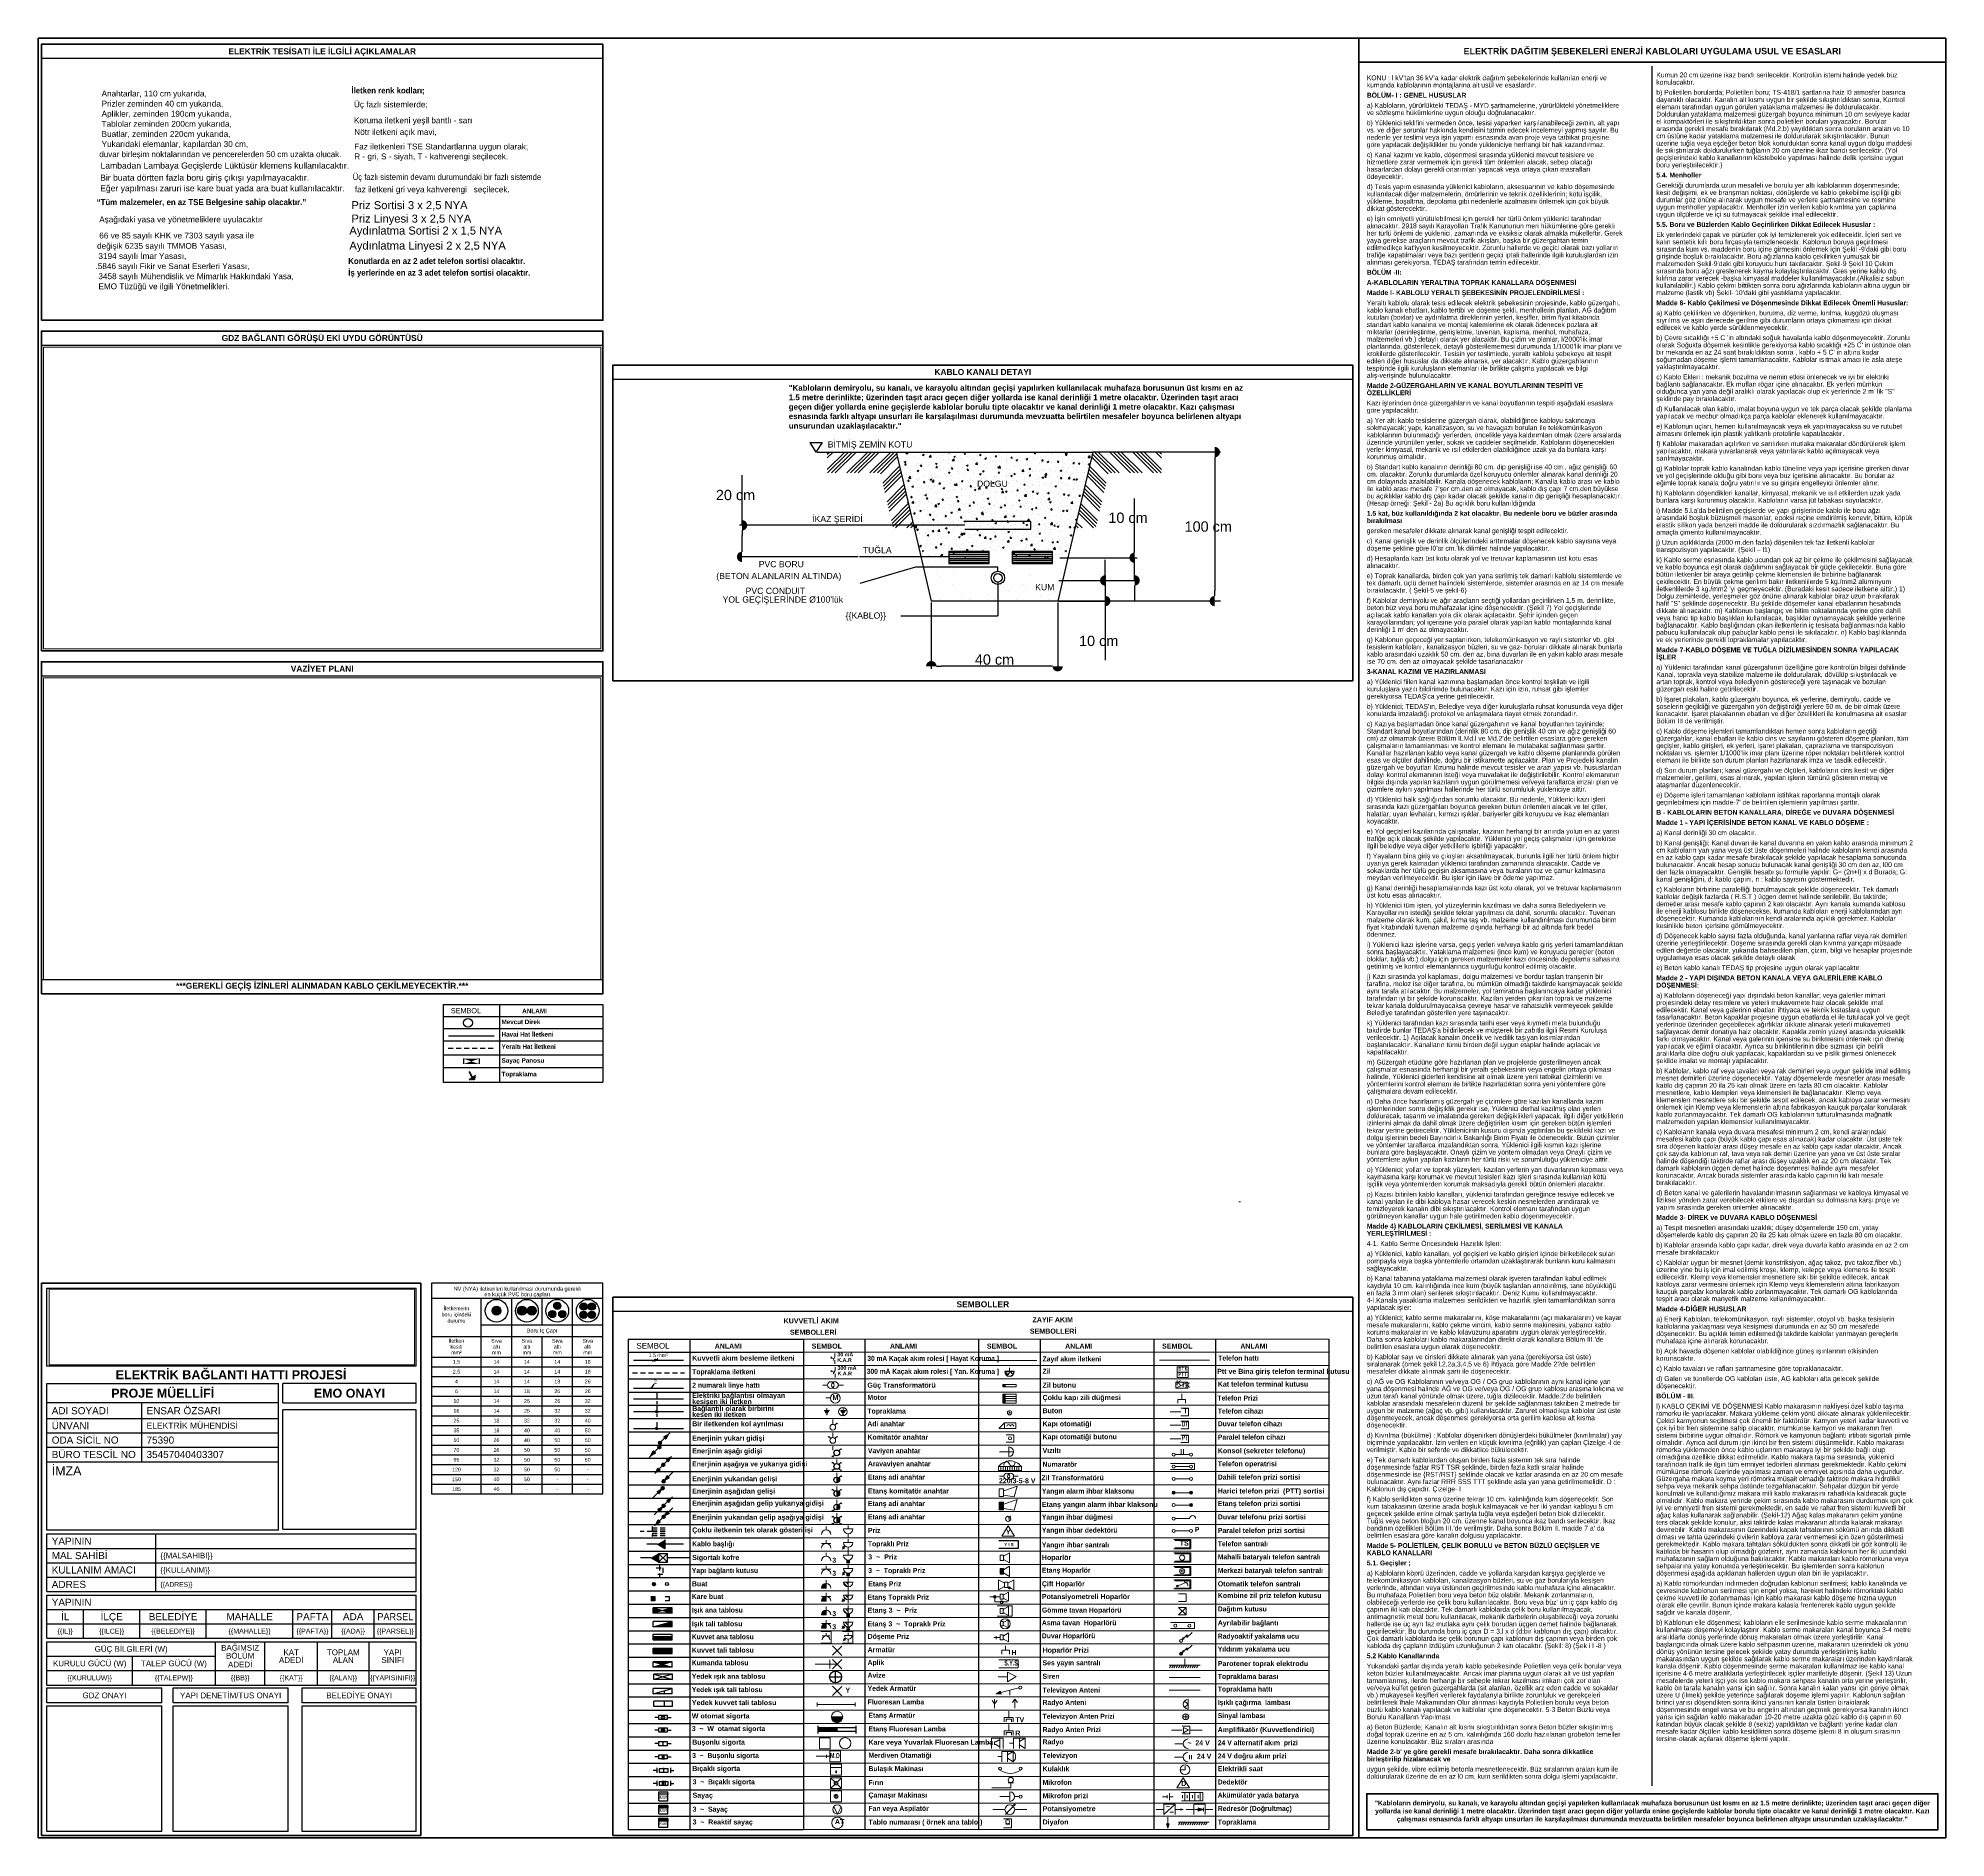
# Model space of a CAD drawing. Header units: millimetres. Extents: x -269 to 685, y 5394 to 6294.
import ezdxf
from ezdxf.enums import TextEntityAlignment as Align

# ---------------------------------------------------------------- set-up
doc = ezdxf.new("R2010")
doc.units = ezdxf.units.MM
doc.linetypes.add('BHP-KESIK', pattern=[4, 2.5, -1.5])
for name, color, linetype in [('3', 7, 'Continuous'), ('AUDIT_D_011122133336-0', 7, 'Continuous'), ('DOSEME', 7, 'Continuous'), ('LHAT-08', 7, 'Continuous'), ('MIMARI', 7, 'Continuous'), ('SEMBOL', 7, 'Continuous'), ('YAZI', 7, 'Continuous'), ('YAZI-08', 7, 'Continuous')]:
    doc.layers.add(name, color=color, linetype=linetype)
for name, color, linetype, lineweight in [('BHP-ANTET', 7, 'Continuous', 25), ('BHP-RESIM', 7, 'Continuous', 13), ('BHP-TABLO', 7, 'Continuous', 25), ('ICOLCU', 7, 'Continuous', 20), ('LINYE', 7, 'Continuous', 53), ('YAZILARR', 7, 'Continuous', 25), ('ZIL', 7, 'Continuous', 20)]:
    doc.layers.add(name, color=color, linetype=linetype, lineweight=lineweight)
doc.styles.add('BHP', font='arial.ttf')
doc.styles.add('BHP-K', font='arialbd.ttf')
picture_1 = doc.add_image_def('image1', size_in_pixel=(2000, 1083))
picture_2 = doc.add_image_def('image2', size_in_pixel=(2000, 1083))
picture_3 = doc.add_image_def('image3', size_in_pixel=(3600, 745))
pattern_1 = [(90, (61.81, 953.44), (-18.04362, 0), []), (90, (67.824, 959.454), (-18.04362, 0), [])]
pattern_2 = [(315, (61.8098, 953.4398), (0.8505843, 0.8505843), [])]
pattern_3 = [(180, (61.8098, 953.4398), (-0, -1.20290787), [])]
pattern_4 = [(45, (61.8098, 953.4398), (-0.40190109, 0.40190109), [])]

msp = doc.modelspace()

# ---------------------------------------------------------------- hatches: boundary and pattern name
at = {"layer": 'BHP-TABLO'}
for points in [[(-38.01, 5657.15), (-38.18, 5658), (-38.66, 5658.73), (-39.39, 5659.21), (-40.24, 5659.38), (-41.1, 5659.21), (-41.82, 5658.73), (-42.31, 5658), (-42.48, 5657.15), (-42.31, 5656.29), (-41.82, 5655.57), (-41.1, 5655.08), (-40.24, 5654.91), (-39.39, 5655.08), (-38.66, 5655.57), (-38.18, 5656.29)], [(-25.29, 5657.15), (-25.46, 5658), (-25.94, 5658.73), (-26.67, 5659.21), (-27.52, 5659.38), (-28.38, 5659.21), (-29.1, 5658.73), (-29.59, 5658), (-29.76, 5657.15), (-29.59, 5656.29), (-29.1, 5655.57), (-28.38, 5655.08), (-27.52, 5654.91), (-26.67, 5655.08), (-25.94, 5655.57), (-25.46, 5656.29)], [(-20.3, 5657.15), (-20.47, 5658), (-20.96, 5658.73), (-21.68, 5659.21), (-22.54, 5659.38), (-23.39, 5659.21), (-24.12, 5658.73), (-24.6, 5658), (-24.77, 5657.15), (-24.6, 5656.29), (-24.12, 5655.57), (-23.39, 5655.08), (-22.54, 5654.91), (-21.68, 5655.08), (-20.96, 5655.57), (-20.47, 5656.29)], [(-8.01, 5659.64), (-8.15, 5660.33), (-8.54, 5660.92), (-9.13, 5661.31), (-9.82, 5661.44), (-10.51, 5661.31), (-11.09, 5660.92), (-11.49, 5660.33), (-11.62, 5659.64), (-11.49, 5658.95), (-11.09, 5658.36), (-10.51, 5657.97), (-9.82, 5657.83), (-9.13, 5657.97), (-8.54, 5658.36), (-8.15, 5658.95)], [(5.14, 5659.21), (5, 5659.9), (4.61, 5660.49), (4.02, 5660.88), (3.33, 5661.01), (2.64, 5660.88), (2.05, 5660.49), (1.66, 5659.9), (1.53, 5659.21), (1.66, 5658.52), (2.05, 5657.93), (2.64, 5657.54), (3.33, 5657.4), (4.02, 5657.54), (4.61, 5657.93), (5, 5658.52)], [(9.26, 5659.21), (9.12, 5659.9), (8.73, 5660.49), (8.15, 5660.88), (7.46, 5661.01), (6.77, 5660.88), (6.18, 5660.49), (5.79, 5659.9), (5.65, 5659.21), (5.79, 5658.52), (6.18, 5657.93), (6.77, 5657.54), (7.46, 5657.4), (8.15, 5657.54), (8.73, 5657.93), (9.12, 5658.52)], [(-10.51, 5655.51), (-10.64, 5656.2), (-11.03, 5656.79), (-11.62, 5657.18), (-12.31, 5657.32), (-13, 5657.18), (-13.59, 5656.79), (-13.98, 5656.2), (-14.12, 5655.51), (-13.98, 5654.82), (-13.59, 5654.24), (-13, 5653.85), (-12.31, 5653.71), (-11.62, 5653.85), (-11.03, 5654.24), (-10.64, 5654.82)], [(-5.52, 5655.51), (-5.66, 5656.2), (-6.05, 5656.79), (-6.63, 5657.18), (-7.32, 5657.32), (-8.02, 5657.18), (-8.6, 5656.79), (-8.99, 5656.2), (-9.13, 5655.51), (-8.99, 5654.82), (-8.6, 5654.24), (-8.02, 5653.85), (-7.32, 5653.71), (-6.63, 5653.85), (-6.05, 5654.24), (-5.66, 5654.82)], [(5.14, 5655.08), (5, 5655.77), (4.61, 5656.36), (4.02, 5656.75), (3.33, 5656.89), (2.64, 5656.75), (2.05, 5656.36), (1.66, 5655.77), (1.53, 5655.08), (1.66, 5654.39), (2.05, 5653.81), (2.64, 5653.42), (3.33, 5653.28), (4.02, 5653.42), (4.61, 5653.81), (5, 5654.39)], [(9.26, 5655.08), (9.12, 5655.77), (8.73, 5656.36), (8.15, 5656.75), (7.46, 5656.89), (6.77, 5656.75), (6.18, 5656.36), (5.79, 5655.77), (5.65, 5655.08), (5.79, 5654.39), (6.18, 5653.81), (6.77, 5653.42), (7.46, 5653.28), (8.15, 5653.42), (8.73, 5653.81), (9.12, 5654.39)]]:
    msp.add_hatch(color=7, dxfattribs=at).paths.add_polyline_path(points)
at = {"layer": 'ICOLCU'}
h = msp.add_hatch(dxfattribs=at)
h.set_pattern_fill('ANSI31', color=256, scale=0.179015)
h.set_pattern_definition(pattern_4)
h.paths.add_polyline_path([(127.25, 5633.47), (127.46, 5633.89), (126.93, 5633.89)])
h = msp.add_hatch(dxfattribs=at)
h.set_pattern_fill('ANSI31', color=256, scale=0.179015)
h.set_pattern_definition(pattern_4)
h.paths.add_polyline_path([(127.37, 5626.74), (127.58, 5627.16), (127.04, 5627.16)])
h = msp.add_hatch(color=256, dxfattribs=at)
h.dxf.hatch_style = 1
h.paths.add_polyline_path([(213.02, 5619.13), (214.16, 5619.13), (214.16, 5620.26), (213.02, 5620.26)])
h = msp.add_hatch(color=256, dxfattribs=at)
h.dxf.hatch_style = 1
h.paths.add_polyline_path([(213, 5614.35), (214.14, 5614.35), (214.14, 5615.49), (213, 5615.49)])
h = msp.add_hatch(color=256, dxfattribs=at)
h.dxf.hatch_style = 1
h.paths.add_polyline_path([(213, 5613.22), (214.14, 5613.22), (214.14, 5614.35), (213, 5614.35)])
h = msp.add_hatch(color=256, dxfattribs=at)
h.dxf.hatch_style = 1
h.paths.add_polyline_path([(213, 5612.08), (214.14, 5612.08), (214.14, 5613.22), (213, 5613.22)])
h = msp.add_hatch(color=256, dxfattribs=at)
h.dxf.hatch_style = 1
h.paths.add_polyline_path([(213, 5610.94), (214.14, 5610.94), (214.14, 5612.08), (213, 5612.08)])
h = msp.add_hatch(color=256, dxfattribs=at)
h.dxf.hatch_style = 1
h.paths.add_polyline_path([(307.88, 5566.15, 1), (306.37, 5566.15, 1)])
h.paths.add_polyline_path([(299.19, 5566.15, 1), (297.68, 5566.15, 1)])
h.paths.add_polyline_path([(307.88, 5559.98, 1), (306.37, 5559.98, 1)])
h = msp.add_hatch(color=256, dxfattribs=at)
h.dxf.hatch_style = 1
h.paths.add_polyline_path([(213.4, 5561.42), (211.13, 5561.42), (211.13, 5557.63), (213.4, 5557.63)])
h = msp.add_hatch(color=256, dxfattribs=at)
h.dxf.hatch_style = 1
h.paths.add_polyline_path([(211.66, 5525.49), (213.3, 5525.49), (213.3, 5528.22), (211.66, 5528.22)])
h = msp.add_hatch(color=256, dxfattribs=at)
h.dxf.hatch_style = 1
h.paths.add_polyline_path([(124.6, 5520.78), (124.5, 5520.78, 0.402331), (122.23, 5518.42), (124.6, 5518.42)])
h = msp.add_hatch(dxfattribs=at)
h.set_pattern_fill('ANSI31', color=256, scale=0.378869, angle=270)
h.set_pattern_definition(pattern_2)
h.paths.add_polyline_path([(133.28, 5521.42, 0.414214), (135.65, 5519.05), (135.65, 5521.42)])
h = msp.add_hatch(dxfattribs=at)
h.set_pattern_fill('ANSI31', color=256, scale=0.378869, angle=270)
h.set_pattern_definition(pattern_2)
h.paths.add_polyline_path([(133.28, 5514.95, 0.414214), (135.65, 5512.58), (135.65, 5514.95)])
h = msp.add_hatch(color=256, dxfattribs=at)
h.dxf.hatch_style = 1
h.paths.add_polyline_path([(209.71, 5514.16, 0.950342), (208.34, 5514.16)])
h = msp.add_hatch(color=256, dxfattribs=at)
h.dxf.hatch_style = 1
h.paths.add_polyline_path([(215.61, 5518.56), (217.04, 5518.56, 0.950342)])
h = msp.add_hatch(color=256, dxfattribs=at)
h.dxf.hatch_style = 1
h.paths.add_polyline_path([(217.04, 5518.52, 0.012728), (217.04, 5518.56), (216.28, 5518.56), (216.28, 5517.8, 0.432109)])
h.paths.add_polyline_path([(216.28, 5518.56), (215.61, 5518.56, 0.012728), (215.61, 5518.52, 0.396542), (216.28, 5517.8)])
h = msp.add_hatch(color=256, dxfattribs=at)
h.dxf.hatch_style = 1
h.paths.add_polyline_path([(300.6, 5519.49, 1), (299.86, 5519.49, 1)])
h = msp.add_hatch(color=256, dxfattribs=at)
h.dxf.hatch_style = 1
h.paths.add_polyline_path([(124.6, 5514.32), (124.5, 5514.32, 0.402331), (122.23, 5511.95), (124.6, 5511.95)])
h = msp.add_hatch(color=256, dxfattribs=at)
h.dxf.hatch_style = 1
h.paths.add_polyline_path([(122.23, 5505.01), (124.6, 5505.01), (124.6, 5507.37), (124.5, 5507.37, 0.402331)])
h = msp.add_hatch(dxfattribs=at)
h.set_pattern_fill('ANSI31', color=256, scale=0.378869, angle=270)
h.set_pattern_definition(pattern_2)
h.paths.add_polyline_path([(133.28, 5508, 0.414214), (135.65, 5505.64), (135.65, 5508)])
h = msp.add_hatch(color=256, dxfattribs=at)
h.dxf.hatch_style = 1
h.paths.add_polyline_path([(208.98, 5513.45, 0.432109), (209.71, 5514.13, 0.012728), (209.71, 5514.16), (208.98, 5514.16)])
h.paths.add_polyline_path([(208.98, 5513.45), (208.98, 5514.16), (208.34, 5514.16, 0.012728), (208.34, 5514.13, 0.396542)])
h = msp.add_hatch(color=256, dxfattribs=at)
h.dxf.hatch_style = 1
h.paths.add_polyline_path([(124.6, 5500.8), (124.5, 5500.8, 0.402331), (122.23, 5498.43), (124.6, 5498.43)])
h = msp.add_hatch(dxfattribs=at)
h.set_pattern_fill('ANSI31', color=256, scale=0.378869, angle=270)
h.set_pattern_definition(pattern_2)
h.paths.add_polyline_path([(133.28, 5501.43, 0.414214), (135.65, 5499.06), (135.65, 5501.43)])
h = msp.add_hatch(color=256, dxfattribs=at)
h.dxf.hatch_style = 1
h.paths.add_polyline_path([(302.89, 5485.63, 1), (301.37, 5485.63, 1)])
h = msp.add_hatch(color=256, dxfattribs=at)
h.dxf.hatch_style = 1
h.paths.add_polyline_path([(209.63, 5465.57), (212.21, 5465.44), (211.83, 5466.91)])
h = msp.add_hatch(color=256, dxfattribs=at)
h.dxf.hatch_style = 1
h.paths.add_polyline_path([(127.24, 5453.99, 1), (132.93, 5453.99)])
h = msp.add_hatch(color=256, dxfattribs=at)
h.dxf.hatch_style = 1
h.paths.add_polyline_path([(295.47, 5398.34), (296.15, 5400.54), (294.8, 5400.54)])
h = msp.add_hatch(color=256, dxfattribs=at)
h.dxf.hatch_style = 1
h.paths.add_polyline_path([(303.22, 5407.74), (301.99, 5408.12), (301.99, 5407.36)])
h = msp.add_hatch(color=256, dxfattribs=at)
h.dxf.hatch_style = 1
h.paths.add_polyline_path([(313.32, 5407.75), (310.74, 5408.54), (310.74, 5406.96)])
at = {"layer": 'MIMARI', "linetype": 'BHP-KESIK'}
h = msp.add_hatch(color=256, dxfattribs=at)
h.dxf.hatch_style = 1
h.paths.add_polyline_path([(39.95, 5607.24), (39.95, 5606.66), (40.52, 5606.66, 0.414214)])
h.paths.add_polyline_path([(40.52, 5606.66), (39.95, 5606.66), (39.95, 5606.09, 0.414214)])
h.paths.add_polyline_path([(39.95, 5606.66), (39.38, 5606.66, 0.414214), (39.95, 5606.09)])
h.paths.add_polyline_path([(39.95, 5607.24, 0.414214), (39.38, 5606.66), (39.95, 5606.66)])
h = msp.add_hatch(color=256, dxfattribs=at)
h.dxf.hatch_style = 1
h.paths.add_polyline_path([(39.98, 5598.9), (39.98, 5598.33), (40.55, 5598.33, 0.414214)])
h.paths.add_polyline_path([(40.55, 5598.33), (39.98, 5598.33), (39.98, 5597.75, 0.414214)])
h.paths.add_polyline_path([(39.98, 5598.33), (39.41, 5598.33, 0.414214), (39.98, 5597.75)])
h.paths.add_polyline_path([(39.98, 5598.9, 0.414214), (39.41, 5598.33), (39.98, 5598.33)])
at = {"layer": 'MIMARI'}
h = msp.add_hatch(color=256, dxfattribs=at)
h.dxf.hatch_style = 1
h.paths.add_polyline_path([(40.78, 5531.34), (40.78, 5535.82), (36.91, 5533.58)])
h = msp.add_hatch(color=256, dxfattribs=at)
h.dxf.hatch_style = 1
h.paths.add_polyline_path([(43.95, 5538.12), (43.95, 5542.59), (40.08, 5540.35)])
at = {"layer": 'MIMARI', "linetype": 'BHP-KESIK'}
h = msp.add_hatch(color=256, dxfattribs=at)
h.dxf.hatch_style = 1
h.paths.add_polyline_path([(38.92, 5512.15), (38.92, 5514.25), (36.92, 5514.25), (36.92, 5512.15)])
h = msp.add_hatch(color=256, dxfattribs=at)
h.dxf.hatch_style = 1
h.paths.add_polyline_path([(38.11, 5494.31), (38.11, 5492.59), (47.58, 5492.59), (47.58, 5494.31)])
h = msp.add_hatch(color=256, dxfattribs=at)
h.dxf.hatch_style = 1
h.paths.add_polyline_path([(47.58, 5488.46), (38.11, 5488.46), (38.11, 5485.69), (47.58, 5485.69)])
h = msp.add_hatch(color=256, dxfattribs=at)
h.dxf.hatch_style = 1
h.paths.add_polyline_path([(38.16, 5481.54), (42.87, 5480.22), (47.59, 5481.54)])
h.paths.add_polyline_path([(47.59, 5478.89), (42.87, 5480.22), (38.16, 5478.89)])
h = msp.add_hatch(dxfattribs=at)
h.set_pattern_fill('ANSI32', color=256, scale=1.894343, angle=45)
h.set_pattern_definition(pattern_1)
h.paths.add_polyline_path([(47.65, 5465.55), (47.65, 5468.31), (38.18, 5465.55)])
h = msp.add_hatch(dxfattribs=at)
h.set_pattern_fill('ANSI32', color=256, scale=1.894343, angle=45)
h.set_pattern_definition(pattern_1)
h.paths.add_polyline_path([(43.12, 5474.11), (47.84, 5472.79), (47.84, 5475.44)])
h.paths.add_polyline_path([(38.4, 5475.44), (38.4, 5472.79), (43.12, 5474.11)])
h = msp.add_hatch(dxfattribs=at)
h.set_pattern_fill('ANSI32', color=256, scale=1.894343, angle=45)
h.set_pattern_definition(pattern_1)
h.paths.add_polyline_path([(38.4, 5461.93), (38.4, 5459.28), (47.84, 5459.28), (47.84, 5461.93)])
at = {"layer": 'SEMBOL'}
h = msp.add_hatch(dxfattribs=at)
h.set_pattern_fill('ANSI31', color=256, scale=0.378869, angle=135)
h.set_pattern_definition(pattern_3)
h.paths.add_polyline_path([(44.71, 5582.68), (45.79, 5581.61), (46.99, 5583.89)])
h = msp.add_hatch(dxfattribs=at)
h.set_pattern_fill('ANSI31', color=256, scale=0.378869, angle=135)
h.set_pattern_definition(pattern_3)
h.paths.add_polyline_path([(41.6, 5577.42), (40.53, 5578.5), (39.32, 5576.22)])
at = {"layer": 'SEMBOL', "linetype": 'BHP-KESIK'}
h = msp.add_hatch(color=256, dxfattribs=at)
h.dxf.hatch_style = 1
h.paths.add_polyline_path([(129.92, 5571.11, 0.414214), (131.34, 5572.53, 0.414214), (129.92, 5573.95)])
h = msp.add_hatch(color=256, dxfattribs=at)
h.dxf.hatch_style = 1
h.paths.add_polyline_path([(129.92, 5564.32, 0.414214), (131.34, 5565.74, 0.414214), (129.92, 5567.17)])
h = msp.add_hatch(color=256, dxfattribs=at)
h.dxf.hatch_style = 1
h.paths.add_polyline_path([(129.92, 5560.42), (129.92, 5557.58, 0.414214), (131.34, 5559, 0.414214)])
h = msp.add_hatch(color=256, dxfattribs=at)
h.dxf.hatch_style = 1
h.paths.add_polyline_path([(129.92, 5553.8), (129.92, 5550.96, 0.414214), (131.34, 5552.38, 0.414214)])
at = {"layer": 'SEMBOL'}
h = msp.add_hatch(color=256, dxfattribs=at)
h.dxf.hatch_style = 1
h.paths.add_polyline_path([(47.59, 5505.85), (47.59, 5508.5), (42.87, 5507.17)])
h.paths.add_polyline_path([(38.16, 5508.5), (38.16, 5505.85), (42.87, 5507.17)])
h = msp.add_hatch(color=256, dxfattribs=at)
h.dxf.hatch_style = 1
h.paths.add_polyline_path([(38.18, 5499.05), (47.65, 5499.05), (47.65, 5501.81)])
at = {"layer": 'SEMBOL', "linetype": 'BHP-KESIK'}
h = msp.add_hatch(color=256, dxfattribs=at)
h.dxf.hatch_style = 1
h.paths.add_polyline_path([(130.01, 5446.67), (130.01, 5448.57), (120.54, 5448.57), (120.54, 5446.67)])
at = {"layer": 'ZIL', "lineweight": -2}
h = msp.add_hatch(color=256, dxfattribs=at)
h.dxf.hatch_style = 1
h.paths.add_polyline_path([(-56.76, 5780.54), (-48.87, 5783.18), (-56.77, 5783.17), (-48.87, 5780.55)])

# ---------------------------------------------------------------- linework, layer by layer
for p, q in [((125.22, 6077.86), (133.9, 6086.54)), ((125.22, 6085.53), (126.23, 6086.54)), ((125.22, 6083.61), (128.15, 6086.54)), ((125.38, 6076.1), (135.82, 6086.54)), ((127.29, 6076.1), (137.74, 6086.54)), ((129.21, 6076.1), (139.65, 6086.54)), ((134.96, 6076.1), (145.41, 6086.54)), ((136.88, 6076.1), (147.32, 6086.54)), ((138.8, 6076.1), (149.24, 6086.54)), ((140.71, 6076.1), (151.16, 6086.54)), ((146.47, 6076.1), (156.91, 6086.54)), ((148.38, 6076.1), (158.83, 6086.54)), ((150.3, 6076.1), (159.85, 6085.65)), ((151.87, 6075.75), (160.22, 6084.1)), ((152.96, 6071.09), (161.32, 6079.44)), ((153.32, 6069.53), (161.68, 6077.89)), ((160.36, 6085.94), (160.36, 6085.94)), ((161.61, 6083.52), (161.61, 6083.52)), ((162.64, 6084.48), (162.64, 6084.48)), ((162.86, 6079.78), (162.86, 6079.78)), ((163.73, 6081.66), (164.49, 6081.96)), ((163.73, 6081.66), (164.27, 6081.3)), ((163.99, 6080.18), (163.99, 6080.18)), ((164, 6080.2), (164.52, 6080.83)), ((164, 6080.2), (164.65, 6080.15)), ((164.29, 6081.26), (164.51, 6081.92)), ((164.42, 6079.74), (164.42, 6079.74)), ((164.67, 6080.11), (164.55, 6080.79)), ((164.56, 6085.92), (165.16, 6086.54)), ((164.56, 6085.92), (165.52, 6085.77)), ((164.87, 6086.21), (164.87, 6086.21)), ((165.08, 6078.83), (165.08, 6078.83)), ((165.21, 6082.44), (165.21, 6082.44)), ((165.34, 6086.05), (165.34, 6086.05)), ((165.55, 6085.73), (165.45, 6086.54)), ((165.72, 6084.06), (165.72, 6084.06)), ((166.15, 6085.7), (166.15, 6085.7)), ((167.02, 6077.35), (167.02, 6077.35)), ((168.43, 6084.24), (168.43, 6084.24)), ((169.71, 6080.69), (169.71, 6080.69)), ((169.78, 6079.94), (169.78, 6079.94)), ((170.2, 6077.3), (170.96, 6077.59)), ((170.71, 6079.64), (170.71, 6079.64)), ((170.75, 6080.82), (170.75, 6080.82)), ((170.76, 6076.9), (170.98, 6077.55)), ((170.84, 6083.25), (170.84, 6083.25)), ((171.78, 6079.52), (172.3, 6080.15)), ((171.78, 6079.52), (172.43, 6079.47)), ((171.94, 6085.45), (171.94, 6085.45)), ((172.45, 6079.43), (172.33, 6080.11)), ((172.43, 6081.04), (172.43, 6081.04)), ((172.57, 6084.96), (172.57, 6084.96)), ((172.84, 6085.16), (173.6, 6085.45)), ((172.84, 6085.16), (173.38, 6084.8)), ((173.35, 6078.44), (173.35, 6078.44)), ((173.4, 6084.76), (173.62, 6085.42)), ((174.22, 6083.99), (174.22, 6083.99)), ((175.28, 6085.32), (175.28, 6085.32)), ((175.57, 6079.69), (175.57, 6079.69)), ((176.13, 6084.12), (176.98, 6085)), ((176.13, 6084.12), (177.1, 6083.97)), ((176.28, 6080.4), (176.28, 6080.4)), ((176.41, 6084.01), (176.41, 6084.01)), ((176.54, 6081.58), (176.54, 6081.58)), ((177.12, 6083.94), (177, 6084.97)), ((177.07, 6081.91), (177.07, 6081.91)), ((177.73, 6085.21), (177.73, 6085.21)), ((179.31, 6080.8), (180.07, 6081.09)), ((179.31, 6080.8), (179.85, 6080.43)), ((179.39, 6085.86), (179.39, 6085.86)), ((179.56, 6078.84), (180.08, 6079.46)), ((179.56, 6078.84), (180.21, 6078.78)), ((179.67, 6079.53), (179.67, 6079.53)), ((179.88, 6080.4), (180.1, 6081.05)), ((180.01, 6083.75), (180.01, 6083.75)), ((180.23, 6078.75), (180.11, 6079.43)), ((180.53, 6078.21), (180.53, 6078.21)), ((181.36, 6079.45), (181.36, 6079.45)), ((181.63, 6077.49), (181.63, 6077.49)), ((181.76, 6081.1), (181.76, 6081.1)), ((181.89, 6084.71), (181.89, 6084.71)), ((183.25, 6078.57), (183.25, 6078.57)), ((183.39, 6082.49), (183.39, 6082.49)), ((183.4, 6082.99), (183.4, 6082.99)), ((183.52, 6084.96), (183.52, 6084.96)), ((185.8, 6083.51), (185.8, 6083.51)), ((185.83, 6086.32), (186.02, 6086.54)), ((185.83, 6086.32), (186.48, 6086.26)), ((186, 6080.61), (186, 6080.61)), ((186.1, 6082.84), (186.1, 6082.84)), ((186.51, 6086.23), (186.45, 6086.54)), ((187.15, 6079.2), (187.15, 6079.2)), ((187.26, 6078.3), (187.26, 6078.3)), ((187.34, 6078.16), (187.86, 6078.78)), ((187.34, 6078.16), (187.99, 6078.1)), ((187.36, 6079.11), (187.36, 6079.11)), ((187.39, 6081.91), (187.39, 6081.91)), ((187.53, 6085.52), (187.53, 6085.52)), ((187.71, 6082.33), (188.55, 6083.21)), ((187.71, 6082.33), (188.67, 6082.18)), ((188.01, 6078.07), (187.89, 6078.75)), ((188.43, 6084.29), (189.19, 6084.59)), ((188.43, 6084.29), (188.97, 6083.93)), ((188.7, 6082.14), (188.58, 6083.17)), ((188.99, 6083.89), (189.21, 6084.55)), ((189.31, 6084.72), (189.31, 6084.72)), ((189.73, 6084.08), (189.73, 6084.08)), ((190.21, 6083.39), (190.21, 6083.39)), ((191.59, 6083.26), (191.59, 6083.26)), ((192.32, 6081.7), (192.32, 6081.7)), ((192.83, 6079.06), (192.83, 6079.06)), ((192.94, 6078.96), (192.94, 6078.96)), ((192.96, 6082.67), (192.96, 6082.67)), ((193.09, 6086.28), (193.09, 6086.28)), ((193.61, 6085.64), (194.14, 6086.26)), ((193.61, 6085.64), (194.26, 6085.58)), ((194.29, 6085.55), (194.16, 6086.23)), ((194.21, 6080.01), (194.21, 6080.01)), ((194.9, 6079.93), (195.66, 6080.22)), ((194.9, 6079.93), (195.44, 6079.56)), ((195.1, 6084.47), (195.1, 6084.47)), ((195.12, 6077.48), (195.64, 6078.1)), ((195.12, 6077.48), (195.77, 6077.42)), ((195.47, 6079.53), (195.69, 6080.18)), ((195.79, 6077.39), (195.67, 6078.07)), ((196.05, 6085.17), (196.05, 6085.17)), ((196.47, 6077.9), (196.47, 6077.9)), ((196.92, 6080.37), (196.92, 6080.37)), ((197.06, 6084.29), (197.06, 6084.29)), ((197.38, 6083.02), (197.38, 6083.02)), ((198.31, 6079.76), (198.31, 6079.76)), ((198.44, 6083.37), (198.44, 6083.37)), ((198.65, 6082.78), (198.65, 6082.78)), ((198.73, 6078.71), (198.73, 6078.71)), ((199.28, 6080.53), (200.13, 6081.41)), ((199.28, 6080.53), (200.25, 6080.38)), ((199.78, 6084.64), (199.78, 6084.64)), ((200.27, 6080.35), (200.15, 6081.38)), ((200.89, 6084.23), (200.89, 6084.23)), ((201.03, 6080.91), (201.03, 6080.91)), ((201.39, 6084.96), (201.92, 6085.58)), ((201.39, 6084.96), (202.04, 6084.9)), ((202.07, 6084.87), (201.94, 6085.55)), ((202.38, 6086.25), (202.38, 6086.25)), ((202.79, 6078.99), (202.79, 6078.99)), ((202.9, 6076.8), (203.42, 6077.42)), ((203.17, 6082.77), (203.17, 6082.77)), ((203.57, 6076.71), (203.44, 6077.39)), ((203.88, 6085.19), (203.88, 6085.19)), ((203.94, 6080.57), (203.94, 6080.57)), ((204.02, 6083.42), (204.77, 6083.72)), ((204.02, 6083.42), (204.55, 6083.06)), ((204.08, 6084.18), (204.08, 6084.18)), ((204.52, 6078.47), (204.52, 6078.47)), ((204.58, 6083.02), (204.8, 6083.68)), ((204.98, 6083.87), (204.98, 6083.87)), ((205.03, 6077.53), (205.03, 6077.53)), ((206.68, 6083.98), (206.68, 6083.98)), ((207.74, 6077.89), (207.74, 6077.89)), ((207.88, 6081.81), (207.88, 6081.81)), ((208.96, 6082.53), (208.96, 6082.53)), ((209.12, 6080.07), (209.12, 6080.07)), ((209.17, 6084.28), (209.69, 6084.9)), ((209.17, 6084.28), (209.82, 6084.22)), ((209.38, 6077.72), (209.38, 6077.72)), ((209.51, 6081.33), (209.51, 6081.33)), ((209.64, 6084.95), (209.64, 6084.95)), ((209.85, 6084.18), (209.72, 6084.86)), ((210.31, 6078.23), (210.31, 6078.23)), ((210.49, 6079.06), (211.25, 6079.35)), ((210.49, 6079.06), (211.03, 6078.69)), ((210.6, 6082.17), (210.6, 6082.17)), ((210.73, 6086.09), (210.73, 6086.09)), ((210.86, 6078.74), (211.71, 6079.62)), ((210.86, 6078.74), (211.83, 6078.59)), ((211.05, 6078.66), (211.27, 6079.31)), ((211.3, 6084.96), (211.3, 6084.96)), ((211.85, 6078.55), (211.73, 6079.58)), ((211.85, 6078.43), (211.85, 6078.43)), ((212.47, 6083.74), (212.47, 6083.74)), ((213.45, 6086.44), (213.45, 6086.44)), ((213.69, 6086.52), (213.7, 6086.54)), ((214.7, 6082.71), (214.7, 6082.71)), ((214.75, 6082.28), (214.75, 6082.28)), ((214.86, 6078.42), (214.86, 6078.42)), ((214.99, 6082.03), (214.99, 6082.03)), ((215.12, 6085.64), (215.12, 6085.64)), ((215.44, 6081.16), (215.44, 6081.16)), ((216.1, 6077.98), (216.1, 6077.98)), ((216.95, 6083.6), (217.47, 6084.22)), ((216.95, 6083.6), (217.6, 6083.54)), ((217.62, 6083.5), (217.5, 6084.18)), ((217.63, 6086.04), (217.63, 6086.04)), ((218.26, 6083.49), (218.26, 6083.49)), ((218.7, 6079.33), (218.7, 6079.33)), ((219.6, 6082.56), (220.36, 6082.85)), ((219.6, 6082.56), (220.14, 6082.19)), ((220.17, 6082.16), (220.39, 6082.81)), ((220.49, 6079.23), (220.49, 6079.23)), ((220.54, 6082.04), (220.54, 6082.04)), ((220.62, 6082.84), (220.62, 6082.84)), ((220.76, 6086.45), (220.76, 6086.45)), ((221.42, 6079.69), (221.42, 6079.69)), ((221.55, 6083.61), (221.55, 6083.61)), ((221.77, 6082.25), (221.77, 6082.25)), ((221.89, 6077.74), (221.89, 6077.74)), ((222.44, 6076.94), (223.28, 6077.82)), ((223.43, 6076.76), (223.31, 6077.79)), ((224.05, 6083.25), (224.05, 6083.25)), ((224.27, 6083.97), (224.27, 6083.97)), ((224.73, 6082.92), (225.25, 6083.54)), ((224.73, 6082.92), (225.38, 6082.86)), ((225.4, 6082.82), (225.28, 6083.5)), ((225.52, 6080.23), (225.52, 6080.23)), ((226.06, 6080), (226.06, 6080)), ((226.08, 6078.19), (226.84, 6078.48)), ((226.08, 6078.19), (226.62, 6077.83)), ((226.19, 6083.61), (226.19, 6083.61)), ((226.33, 6081.79), (226.33, 6081.79)), ((226.64, 6077.79), (226.86, 6078.44)), ((227.68, 6077.49), (227.68, 6077.49)), ((228.1, 6083.33), (228.1, 6083.33)), ((228.38, 6084.51), (228.38, 6084.51)), ((228.72, 6086.05), (229.48, 6086.35)), ((228.72, 6086.05), (229.26, 6085.69)), ((229.28, 6085.65), (229.5, 6086.31)), ((229.84, 6083.01), (229.84, 6083.01)), ((231.54, 6080.69), (231.54, 6080.69)), ((231.67, 6084.3), (231.67, 6084.3)), ((232.12, 6081.55), (232.12, 6081.55)), ((232.37, 6081.13), (232.37, 6081.13)), ((232.51, 6082.24), (233.03, 6082.86)), ((232.51, 6082.24), (233.16, 6082.18)), ((233.18, 6082.14), (233.06, 6082.82)), ((233.97, 6077.95), (233.97, 6077.95)), ((234.42, 6084.42), (234.42, 6084.42)), ((235.09, 6081.49), (235.09, 6081.49)), ((235.19, 6081.69), (235.95, 6081.98)), ((235.19, 6081.69), (235.73, 6081.32)), ((235.23, 6085.41), (235.23, 6085.41)), ((235.63, 6082.76), (235.63, 6082.76)), ((235.76, 6081.29), (235.98, 6081.94)), ((236.34, 6077.75), (236.34, 6077.75)), ((237.04, 6077.89), (237.04, 6077.89)), ((237.17, 6081.5), (237.17, 6081.5)), ((237.31, 6085.11), (237.31, 6085.11)), ((237.91, 6081.3), (237.91, 6081.3)), ((237.94, 6085.77), (237.94, 6085.77)), ((239.2, 6082.03), (239.2, 6082.03)), ((240.29, 6081.56), (240.81, 6082.18)), ((240.29, 6081.56), (240.94, 6081.5)), ((240.3, 6079.03), (240.3, 6079.03)), ((240.75, 6085.5), (240.75, 6085.5)), ((240.96, 6081.46), (240.84, 6082.14)), ((241.42, 6082.52), (241.42, 6082.52)), ((241.67, 6077.32), (242.43, 6077.61)), ((241.67, 6077.32), (242.21, 6076.96)), ((242.05, 6086.31), (242.05, 6086.31)), ((242.23, 6076.92), (242.45, 6077.58)), ((242.61, 6078.66), (242.61, 6078.66)), ((242.74, 6082.27), (242.74, 6082.27)), ((242.87, 6085.88), (242.87, 6085.88)), ((243.19, 6078.65), (243.19, 6078.65)), ((243.7, 6081.06), (243.7, 6081.06)), ((244.15, 6085.71), (244.95, 6086.54)), ((244.15, 6085.71), (245.12, 6085.56)), ((244.3, 6085.19), (245.06, 6085.48)), ((244.3, 6085.19), (244.84, 6084.82)), ((244.87, 6084.79), (245.09, 6085.44)), ((245.14, 6085.53), (245.02, 6086.54)), ((245.91, 6079.01), (245.91, 6079.01)), ((246.05, 6082.93), (246.05, 6082.93)), ((246.62, 6080.12), (246.62, 6080.12)), ((247.21, 6082.27), (247.21, 6082.27)), ((248.07, 6080.87), (248.59, 6081.5)), ((248.07, 6080.87), (248.72, 6080.82)), ((248.09, 6079.35), (248.09, 6079.35)), ((248.22, 6082.96), (248.22, 6082.96)), ((248.74, 6080.78), (248.62, 6081.46)), ((248.76, 6083.29), (248.76, 6083.29)), ((249.22, 6077.74), (249.22, 6077.74)), ((249.49, 6080.81), (249.49, 6080.81)), ((250.02, 6079.55), (250.02, 6079.55)), ((250.78, 6080.82), (251.54, 6081.11)), ((250.78, 6080.82), (251.32, 6080.45)), ((251.34, 6080.42), (251.56, 6081.07)), ((252.87, 6083.83), (252.87, 6083.83)), ((252.95, 6081.2), (252.95, 6081.2)), ((253, 6082.03), (253, 6082.03)), ((253.72, 6080.16), (253.72, 6080.16)), ((253.85, 6083.77), (253.85, 6083.77)), ((255.29, 6080.57), (255.29, 6080.57)), ((255.55, 6078.82), (255.55, 6078.82)), ((255.73, 6083.92), (256.57, 6084.8)), ((255.73, 6083.92), (256.69, 6083.77)), ((255.85, 6080.19), (256.37, 6080.82)), ((255.85, 6080.19), (256.45, 6080.14)), ((264.28, 6069.53), (255.92, 6077.89)), ((264.64, 6071.09), (256.28, 6079.44)), ((256.49, 6080.3), (256.4, 6080.78)), ((256.72, 6083.73), (256.6, 6084.76)), ((265.73, 6075.75), (257.38, 6084.1)), ((267.3, 6076.1), (257.75, 6085.65)), ((269.22, 6076.1), (258.77, 6086.54)), ((271.13, 6076.1), (260.69, 6086.54)), ((276.89, 6076.1), (266.44, 6086.54)), ((278.8, 6076.1), (268.36, 6086.54)), ((280.72, 6076.1), (270.28, 6086.54)), ((282.64, 6076.1), (272.19, 6086.54)), ((288.39, 6076.1), (277.95, 6086.54)), ((290.31, 6076.1), (279.86, 6086.54)), ((292.23, 6076.1), (281.78, 6086.54)), ((292.38, 6077.86), (283.7, 6086.54)), ((292.38, 6083.61), (289.45, 6086.54)), ((292.38, 6085.53), (291.37, 6086.54)), ((153.68, 6067.97), (162.05, 6076.34)), ((154.04, 6066.42), (162.41, 6074.79)), ((155.13, 6061.75), (163.51, 6070.13)), ((155.49, 6060.2), (163.87, 6068.58)), ((164.01, 6072.13), (164.01, 6072.13)), ((164.16, 6073.18), (164.16, 6073.18)), ((164.68, 6067.99), (164.68, 6067.99)), ((164.82, 6071.6), (164.82, 6071.6)), ((164.84, 6072.47), (164.84, 6072.47)), ((164.95, 6075.22), (164.95, 6075.22)), ((165.5, 6072.04), (166.03, 6072.67)), ((165.5, 6072.04), (166.15, 6071.99)), ((165.51, 6068.88), (165.51, 6068.88)), ((166, 6073.56), (166.84, 6074.44)), ((166, 6073.56), (166.96, 6073.41)), ((166.18, 6071.95), (166.05, 6072.63)), ((166.72, 6072.49), (166.72, 6072.49)), ((166.86, 6076.41), (166.86, 6076.41)), ((166.99, 6073.37), (166.87, 6074.4)), ((167.56, 6069.43), (168.32, 6069.72)), ((167.56, 6069.43), (168.1, 6069.07)), ((167.67, 6074.4), (167.67, 6074.4)), ((167.98, 6068.75), (167.98, 6068.75)), ((168.13, 6069.03), (168.35, 6069.69)), ((169.57, 6076.77), (169.57, 6076.77)), ((169.95, 6072.94), (169.95, 6072.94)), ((170.2, 6077.3), (170.74, 6076.93)), ((170.32, 6068.81), (170.32, 6068.81)), ((170.45, 6072.42), (170.45, 6072.42)), ((170.58, 6076.03), (170.58, 6076.03)), ((170.83, 6073.03), (170.83, 6073.03)), ((171.17, 6073.56), (171.17, 6073.56)), ((171.3, 6068.64), (171.3, 6068.64)), ((173.28, 6071.36), (173.81, 6071.99)), ((173.28, 6071.36), (173.93, 6071.31)), ((173.46, 6074.15), (173.46, 6074.15)), ((173.68, 6077.31), (173.68, 6077.31)), ((173.96, 6071.27), (173.83, 6071.95)), ((174.83, 6069.65), (174.83, 6069.65)), ((175.74, 6072.69), (175.74, 6072.69)), ((175.89, 6069.57), (175.89, 6069.57)), ((176.02, 6073.18), (176.02, 6073.18)), ((176.15, 6076.79), (176.15, 6076.79)), ((176.67, 6072.93), (177.43, 6073.22)), ((176.67, 6072.93), (177.21, 6072.57)), ((177.04, 6068.17), (177.04, 6068.17)), ((177.09, 6068.39), (177.09, 6068.39)), ((177.24, 6072.53), (177.46, 6073.19)), ((177.49, 6074.64), (177.49, 6074.64)), ((177.54, 6070.01), (177.54, 6070.01)), ((177.57, 6071.76), (178.42, 6072.64)), ((177.57, 6071.76), (178.54, 6071.61)), ((177.68, 6073.93), (177.68, 6073.93)), ((178.56, 6071.58), (178.44, 6072.61)), ((179.25, 6073.91), (179.25, 6073.91)), ((180.39, 6074.29), (180.39, 6074.29)), ((181.06, 6070.68), (181.59, 6071.31)), ((181.06, 6070.68), (181.71, 6070.63)), ((181.36, 6070.27), (181.36, 6070.27)), ((181.5, 6073.88), (181.5, 6073.88)), ((181.53, 6072.45), (181.53, 6072.45)), ((181.74, 6070.59), (181.61, 6071.27)), ((181.65, 6070.55), (181.65, 6070.55)), ((182.88, 6068.15), (182.88, 6068.15)), ((183.15, 6068.56), (183.91, 6068.85)), ((183.15, 6068.56), (183.69, 6068.2)), ((183.37, 6069.26), (183.37, 6069.26)), ((183.71, 6068.16), (183.93, 6068.82)), ((183.82, 6075.73), (183.82, 6075.73)), ((184.5, 6074.83), (184.5, 6074.83)), ((185.04, 6073.66), (185.04, 6073.66)), ((185.79, 6076.43), (186.55, 6076.72)), ((185.79, 6076.43), (186.33, 6076.06)), ((186.35, 6076.03), (186.57, 6076.68)), ((187, 6071.08), (187, 6071.08)), ((187.13, 6074.69), (187.13, 6074.69)), ((187.32, 6072.2), (187.32, 6072.2)), ((188.5, 6071.45), (188.5, 6071.45)), ((188.67, 6067.9), (188.67, 6067.9)), ((188.84, 6070), (189.37, 6070.63)), ((188.84, 6070), (189.49, 6069.95)), ((189.15, 6069.96), (189.99, 6070.85)), ((189.15, 6069.96), (190.11, 6069.82)), ((189.52, 6069.91), (189.39, 6070.59)), ((189.69, 6070.34), (189.69, 6070.34)), ((190.14, 6069.78), (190.02, 6070.81)), ((190.14, 6076.82), (190.14, 6076.82)), ((190.83, 6073.42), (190.83, 6073.42)), ((191.21, 6071.81), (191.21, 6071.81)), ((191.35, 6075.73), (191.35, 6075.73)), ((192.26, 6072.06), (193.02, 6072.35)), ((192.26, 6072.06), (192.8, 6071.7)), ((192.29, 6067.96), (192.29, 6067.96)), ((192.44, 6068.23), (192.44, 6068.23)), ((192.47, 6068.07), (192.47, 6068.07)), ((192.57, 6071.84), (192.57, 6071.84)), ((192.7, 6075.45), (192.7, 6075.45)), ((192.83, 6071.66), (193.05, 6072.32)), ((193.11, 6071.96), (193.11, 6071.96)), ((194.07, 6076.09), (194.07, 6076.09)), ((195.32, 6072.35), (195.32, 6072.35)), ((196.02, 6071.43), (196.02, 6071.43)), ((196.62, 6073.17), (196.62, 6073.17)), ((196.62, 6069.32), (197.15, 6069.94)), ((196.62, 6069.32), (197.27, 6069.26)), ((197.3, 6069.23), (197.17, 6069.91)), ((197.91, 6068.93), (197.91, 6068.93)), ((198.05, 6072.54), (198.05, 6072.54)), ((198.18, 6076.63), (198.18, 6076.63)), ((198.18, 6076.15), (198.18, 6076.15)), ((198.62, 6069.05), (198.62, 6069.05)), ((198.74, 6067.69), (199.5, 6067.99)), ((198.9, 6071.72), (198.9, 6071.72)), ((199.3, 6067.29), (199.52, 6067.95)), ((199.32, 6068.98), (199.32, 6068.98)), ((200.72, 6068.17), (201.57, 6069.05)), ((200.72, 6068.17), (201.69, 6068.02)), ((201.38, 6075.56), (202.14, 6075.85)), ((201.38, 6075.56), (201.92, 6075.2)), ((201.71, 6067.99), (201.59, 6069.02)), ((201.94, 6075.16), (202.16, 6075.82)), ((202.03, 6069.33), (202.03, 6069.33)), ((202.17, 6073.25), (202.17, 6073.25)), ((202.34, 6072.52), (202.34, 6072.52)), ((202.41, 6072.93), (202.41, 6072.93)), ((202.9, 6076.8), (203.55, 6076.74)), ((203.55, 6069.74), (203.55, 6069.74)), ((203.68, 6073.35), (203.68, 6073.35)), ((203.81, 6076.96), (203.81, 6076.96)), ((204.4, 6068.64), (204.92, 6069.26)), ((204.4, 6068.64), (205.05, 6068.58)), ((204.69, 6071.47), (204.69, 6071.47)), ((204.89, 6073.61), (204.89, 6073.61)), ((204.94, 6070.13), (204.94, 6070.13)), ((205.08, 6068.55), (204.95, 6069.23)), ((206.14, 6069.87), (206.14, 6069.87)), ((207.85, 6071.19), (208.61, 6071.48)), ((207.85, 6071.19), (208.39, 6070.83)), ((208.2, 6072.68), (208.2, 6072.68)), ((208.42, 6070.79), (208.64, 6071.45)), ((208.67, 6073.6), (208.67, 6073.6)), ((209, 6074.15), (209, 6074.15)), ((209.12, 6070.5), (209.12, 6070.5)), ((209.25, 6074.11), (209.25, 6074.11)), ((210.48, 6071.23), (210.48, 6071.23)), ((210.68, 6076.12), (211.2, 6076.74)), ((210.68, 6076.12), (211.33, 6076.06)), ((211.35, 6076.03), (211.22, 6076.71)), ((211.27, 6071.22), (211.27, 6071.22)), ((212.18, 6067.96), (212.7, 6068.58)), ((212.18, 6067.96), (212.83, 6067.9)), ((212.86, 6067.87), (212.73, 6068.55)), ((212.99, 6070.78), (212.99, 6070.78)), ((213.99, 6072.44), (213.99, 6072.44)), ((214.6, 6071.2), (214.6, 6071.2)), ((214.73, 6074.81), (214.73, 6074.81)), ((215, 6074.69), (215, 6074.69)), ((215.71, 6071.13), (215.71, 6071.13)), ((215.85, 6075.05), (215.85, 6075.05)), ((216.27, 6070.98), (216.27, 6070.98)), ((216.96, 6074.69), (217.72, 6074.98)), ((216.96, 6074.69), (217.5, 6074.33)), ((217.53, 6074.29), (217.75, 6074.95)), ((217.6, 6072.31), (217.6, 6072.31)), ((218.46, 6075.44), (218.98, 6076.06)), ((218.46, 6075.44), (219.11, 6075.38)), ((218.56, 6075.41), (218.56, 6075.41)), ((219.13, 6075.35), (219, 6076.03)), ((219.78, 6072.19), (219.78, 6072.19)), ((219.82, 6071.67), (219.82, 6071.67)), ((219.96, 6067.28), (220.48, 6067.9)), ((220.1, 6068.4), (220.1, 6068.4)), ((220.23, 6072.01), (220.23, 6072.01)), ((220.36, 6075.62), (220.36, 6075.62)), ((220.63, 6067.19), (220.51, 6067.87)), ((221.32, 6075.77), (221.32, 6075.77)), ((221.74, 6068.51), (221.74, 6068.51)), ((222.06, 6070.74), (222.06, 6070.74)), ((222.44, 6076.94), (223.4, 6076.79)), ((222.67, 6075.95), (222.67, 6075.95)), ((223.44, 6070.32), (224.2, 6070.62)), ((223.44, 6070.32), (223.98, 6069.96)), ((223.81, 6068.3), (223.81, 6068.3)), ((223.92, 6073.39), (223.92, 6073.39)), ((224, 6069.92), (224.22, 6070.58)), ((225.57, 6071.95), (225.57, 6071.95)), ((225.67, 6069.16), (225.67, 6069.16)), ((225.8, 6072.77), (225.8, 6072.77)), ((225.93, 6076.38), (225.93, 6076.38)), ((226.24, 6074.76), (226.76, 6075.38)), ((226.24, 6074.76), (226.88, 6074.7)), ((226.53, 6068.65), (226.53, 6068.65)), ((226.67, 6072.58), (226.67, 6072.58)), ((226.91, 6074.66), (226.78, 6075.34)), ((227.65, 6076.86), (227.65, 6076.86)), ((227.85, 6070.49), (227.85, 6070.49)), ((228.06, 6069.6), (228.06, 6069.6)), ((229.38, 6072.93), (229.38, 6072.93)), ((229.52, 6076.85), (229.52, 6076.85)), ((230.25, 6074.48), (230.25, 6074.48)), ((230.64, 6069.2), (230.64, 6069.2)), ((231.14, 6069.86), (231.14, 6069.86)), ((231.28, 6073.47), (231.28, 6073.47)), ((231.36, 6071.7), (231.36, 6071.7)), ((231.41, 6077.08), (231.41, 6077.08)), ((232.24, 6077.21), (232.24, 6077.21)), ((232.55, 6073.82), (233.31, 6074.11)), ((232.55, 6073.82), (233.09, 6073.46)), ((233.12, 6073.42), (233.34, 6074.08)), ((233.47, 6077.25), (233.47, 6077.25)), ((233.49, 6073.47), (233.49, 6073.47)), ((233.64, 6070.25), (233.64, 6070.25)), ((234.01, 6075.14), (234.86, 6076.03)), ((234.01, 6075.14), (234.98, 6075)), ((234.02, 6074.08), (234.54, 6074.7)), ((234.02, 6074.08), (234.66, 6074.02)), ((234.39, 6070.68), (234.39, 6070.68)), ((234.69, 6073.98), (234.56, 6074.66)), ((235, 6074.96), (234.88, 6075.99)), ((236.57, 6075.56), (236.57, 6075.56)), ((236.78, 6070.67), (236.78, 6070.67)), ((236.91, 6074.28), (236.91, 6074.28)), ((237.15, 6071.46), (237.15, 6071.46)), ((237.49, 6070.1), (237.49, 6070.1)), ((239.03, 6069.46), (239.79, 6069.75)), ((239.03, 6069.46), (239.57, 6069.09)), ((239.26, 6077), (239.26, 6077)), ((239.43, 6070), (239.43, 6070)), ((239.59, 6069.06), (239.81, 6069.71)), ((240.2, 6070.45), (240.2, 6070.45)), ((240.34, 6074.38), (240.34, 6074.38)), ((240.71, 6071.77), (240.71, 6071.77)), ((241.8, 6073.4), (242.32, 6074.02)), ((241.8, 6073.4), (242.44, 6073.34)), ((242.22, 6067.82), (242.22, 6067.82)), ((242.47, 6073.3), (242.34, 6073.98)), ((242.35, 6071.43), (242.35, 6071.43)), ((242.48, 6075.05), (242.48, 6075.05)), ((242.9, 6076.65), (242.9, 6076.65)), ((242.94, 6071.22), (242.94, 6071.22)), ((243.06, 6074.73), (243.06, 6074.73)), ((244.31, 6071), (244.31, 6071)), ((245.05, 6076.76), (245.05, 6076.76)), ((245.22, 6069.76), (245.22, 6069.76)), ((245.59, 6073.35), (246.43, 6074.23)), ((245.59, 6073.35), (246.55, 6073.2)), ((246.58, 6073.17), (246.46, 6074.2)), ((247.04, 6072.85), (247.04, 6072.85)), ((247.16, 6075.27), (247.16, 6075.27)), ((247.69, 6068.52), (247.69, 6068.52)), ((247.83, 6072.13), (247.83, 6072.13)), ((247.96, 6075.74), (247.96, 6075.74)), ((248.14, 6072.95), (248.9, 6073.25)), ((248.14, 6072.95), (248.68, 6072.59)), ((248.7, 6072.55), (248.92, 6073.21)), ((248.73, 6070.97), (248.73, 6070.97)), ((249.58, 6072.72), (250.1, 6073.34)), ((249.58, 6072.72), (250.22, 6072.66)), ((250.25, 6072.62), (250.12, 6073.3)), ((250.84, 6076.51), (250.84, 6076.51)), ((251.01, 6069.51), (251.01, 6069.51)), ((251.02, 6067.98), (251.02, 6067.98)), ((251.16, 6071.9), (251.16, 6071.9)), ((253.33, 6069.33), (253.33, 6069.33)), ((253.37, 6073.94), (253.37, 6073.94)), ((253.46, 6072.94), (253.46, 6072.94)), ((253.59, 6076.55), (253.59, 6076.55)), ((262.11, 6060.2), (253.73, 6068.58)), ((253.88, 6072.26), (253.88, 6072.26)), ((254.01, 6076.18), (254.01, 6076.18)), ((262.47, 6061.75), (254.09, 6070.13)), ((263.56, 6066.42), (255.19, 6074.79)), ((263.92, 6067.97), (255.55, 6076.34)), ((155.85, 6058.64), (164.24, 6067.03)), ((156.22, 6057.09), (164.61, 6065.48)), ((157.3, 6052.42), (165.7, 6060.82)), ((157.66, 6050.86), (166.07, 6059.27)), ((165.12, 6064.47), (165.12, 6064.47)), ((165.48, 6061.78), (165.68, 6061.86)), ((165.56, 6061.4), (165.71, 6061.82)), ((165.68, 6061.88), (165.68, 6061.88)), ((166.99, 6063.62), (166.99, 6063.62)), ((167.01, 6063.89), (167.53, 6064.51)), ((167.01, 6063.89), (167.66, 6063.83)), ((167.43, 6061.19), (168.28, 6062.07)), ((167.43, 6061.19), (168.4, 6061.04)), ((167.68, 6063.79), (167.56, 6064.47)), ((168.42, 6061.01), (168.3, 6062.04)), ((169.12, 6061.1), (169.12, 6061.1)), ((169.19, 6063.1), (169.19, 6063.1)), ((170.05, 6061.59), (170.05, 6061.59)), ((170.18, 6065.2), (170.18, 6065.2)), ((170.72, 6067.09), (170.72, 6067.09)), ((171.13, 6059.82), (171.13, 6059.82)), ((171.47, 6061.64), (171.47, 6061.64)), ((171.83, 6061.45), (171.83, 6061.45)), ((171.97, 6065.37), (171.97, 6065.37)), ((173.32, 6064.71), (173.32, 6064.71)), ((174.04, 6065.06), (174.8, 6065.36)), ((174.04, 6065.06), (174.58, 6064.7)), ((174.6, 6064.66), (174.82, 6065.32)), ((174.69, 6065.73), (174.69, 6065.73)), ((174.79, 6063.2), (175.31, 6063.83)), ((174.79, 6063.2), (175.44, 6063.15)), ((174.98, 6062.85), (174.98, 6062.85)), ((175.46, 6063.11), (175.34, 6063.79)), ((175.49, 6058.74), (175.49, 6058.74)), ((175.62, 6062.35), (175.62, 6062.35)), ((175.75, 6065.96), (175.75, 6065.96)), ((175.94, 6062), (175.94, 6062)), ((177.26, 6061.39), (177.26, 6061.39)), ((177.46, 6060.91), (177.46, 6060.91)), ((178.8, 6066.27), (178.8, 6066.27)), ((179.01, 6059.4), (179.85, 6060.28)), ((179.01, 6059.4), (179.97, 6059.25)), ((179.64, 6065.79), (179.64, 6065.79)), ((180, 6059.22), (179.88, 6060.25)), ((179.94, 6058.62), (179.94, 6058.62)), ((180.51, 6060.7), (181.27, 6060.99)), ((180.51, 6060.7), (181.05, 6060.33)), ((180.77, 6062.61), (180.77, 6062.61)), ((180.97, 6059.43), (180.97, 6059.43)), ((181.07, 6060.3), (181.29, 6060.95)), ((181.1, 6063.04), (181.1, 6063.04)), ((181.23, 6066.65), (181.23, 6066.65)), ((182.57, 6062.52), (183.09, 6063.15)), ((182.57, 6062.52), (183.22, 6062.47)), ((182.65, 6058.98), (182.65, 6058.98)), ((182.79, 6062.9), (182.79, 6062.9)), ((183.05, 6061.15), (183.05, 6061.15)), ((183.24, 6062.43), (183.12, 6063.11)), ((183.78, 6062), (183.78, 6062)), ((185.51, 6063.25), (185.51, 6063.25)), ((185.65, 6067.17), (185.65, 6067.17)), ((185.97, 6066.88), (185.97, 6066.88)), ((186.56, 6062.36), (186.56, 6062.36)), ((186.6, 6060.25), (186.6, 6060.25)), ((186.73, 6063.86), (186.73, 6063.86)), ((186.76, 6059.52), (186.76, 6059.52)), ((186.87, 6067.47), (186.87, 6067.47)), ((188.36, 6067.53), (188.36, 6067.53)), ((188.84, 6060.9), (188.84, 6060.9)), ((189.62, 6064.2), (190.38, 6064.49)), ((189.62, 6064.2), (190.16, 6063.83)), ((189.62, 6063.8), (189.62, 6063.8)), ((190.11, 6063.08), (190.11, 6063.08)), ((190.19, 6063.8), (190.41, 6064.45)), ((190.35, 6061.84), (190.87, 6062.47)), ((190.35, 6061.84), (191, 6061.79)), ((190.59, 6057.6), (191.43, 6058.48)), ((191.02, 6061.75), (190.9, 6062.43)), ((191.57, 6057.42), (191.46, 6058.45)), ((192.17, 6061.01), (192.17, 6061.01)), ((192.3, 6064.62), (192.3, 6064.62)), ((192.35, 6062.12), (192.35, 6062.12)), ((193.61, 6060.42), (193.61, 6060.42)), ((194.46, 6067.66), (194.46, 6067.66)), ((194.63, 6060.66), (194.63, 6060.66)), ((196.1, 6059.83), (196.86, 6060.12)), ((196.1, 6059.83), (196.64, 6059.46)), ((196.33, 6060.78), (196.33, 6060.78)), ((196.44, 6064.17), (196.44, 6064.17)), ((196.47, 6064.7), (196.47, 6064.7)), ((196.66, 6059.43), (196.88, 6060.08)), ((197.65, 6061.7), (197.65, 6061.7)), ((197.78, 6065.31), (197.78, 6065.31)), ((198.13, 6061.16), (198.65, 6061.79)), ((198.13, 6061.16), (198.78, 6061.11)), ((198.14, 6061.87), (198.14, 6061.87)), ((198.8, 6061.07), (198.68, 6061.75)), ((198.74, 6067.69), (199.28, 6067.33)), ((199.18, 6065.05), (199.18, 6065.05)), ((200.25, 6067.41), (200.25, 6067.41)), ((200.42, 6060.41), (200.42, 6060.41)), ((200.44, 6061.32), (200.44, 6061.32)), ((202.31, 6058.78), (202.31, 6058.78)), ((202.76, 6065.25), (202.76, 6065.25)), ((203.15, 6058.91), (203.15, 6058.91)), ((203.28, 6062.52), (203.28, 6062.52)), ((203.29, 6065.6), (203.29, 6065.6)), ((203.42, 6066.13), (203.42, 6066.13)), ((203.93, 6061.63), (203.93, 6061.63)), ((205.21, 6063.33), (205.97, 6063.62)), ((205.21, 6063.33), (205.75, 6062.96)), ((205.78, 6062.93), (206, 6063.58)), ((205.91, 6060.48), (206.43, 6061.11)), ((205.91, 6060.48), (206.56, 6060.43)), ((206.04, 6067.17), (206.04, 6067.17)), ((206.21, 6060.17), (206.21, 6060.17)), ((206.58, 6060.39), (206.45, 6061.07)), ((207.15, 6058.3), (207.15, 6058.3)), ((207.29, 6062.22), (207.29, 6062.22)), ((208.64, 6059.87), (208.64, 6059.87)), ((208.72, 6059.67), (208.72, 6059.67)), ((208.85, 6063.28), (208.85, 6063.28)), ((208.98, 6066.89), (208.98, 6066.89)), ((209.09, 6066.34), (209.09, 6066.34)), ((209.72, 6061.38), (209.72, 6061.38)), ((210, 6062.58), (210, 6062.58)), ((210.14, 6066.5), (210.14, 6066.5)), ((211.26, 6058.84), (211.26, 6058.84)), ((211.69, 6058.96), (212.45, 6059.25)), ((211.69, 6058.96), (212.23, 6058.6)), ((211.83, 6066.93), (211.83, 6066.93)), ((212, 6059.93), (212, 6059.93)), ((212.25, 6058.56), (212.47, 6059.22)), ((212.3, 6066.37), (213.14, 6067.25)), ((212.3, 6066.37), (213.26, 6066.22)), ((212.85, 6066.85), (212.85, 6066.85)), ((213.29, 6066.19), (213.17, 6067.22)), ((213.69, 6059.8), (214.21, 6060.42)), ((213.69, 6059.8), (214.34, 6059.74)), ((214.11, 6063.12), (214.11, 6063.12)), ((214.2, 6060.36), (214.2, 6060.36)), ((214.36, 6059.71), (214.23, 6060.39)), ((214.33, 6066.83), (215.08, 6067.12)), ((214.33, 6066.83), (214.86, 6066.46)), ((214.33, 6063.98), (214.33, 6063.98)), ((214.46, 6067.59), (214.46, 6067.59)), ((214.89, 6066.43), (215.11, 6067.08)), ((214.96, 6060.95), (214.96, 6060.95)), ((215.41, 6067.42), (215.41, 6067.42)), ((215.51, 6061.14), (215.51, 6061.14)), ((216.96, 6067.4), (216.96, 6067.4)), ((217.56, 6058.57), (217.56, 6058.57)), ((217.62, 6066.68), (217.62, 6066.68)), ((217.79, 6059.68), (217.79, 6059.68)), ((218.11, 6059.74), (218.11, 6059.74)), ((219.83, 6061.18), (219.83, 6061.18)), ((219.96, 6067.28), (220.61, 6067.22)), ((219.96, 6064.79), (219.96, 6064.79)), ((220.8, 6062.46), (221.56, 6062.75)), ((220.8, 6062.46), (221.34, 6062.09)), ((220.82, 6060.1), (220.82, 6060.1)), ((220.96, 6064.02), (220.96, 6064.02)), ((221.29, 6062.04), (221.29, 6062.04)), ((221.3, 6060.89), (221.3, 6060.89)), ((221.36, 6062.06), (221.58, 6062.71)), ((221.47, 6059.12), (221.99, 6059.74)), ((221.47, 6059.12), (222.11, 6059.06)), ((222.14, 6059.03), (222.01, 6059.71)), ((223.41, 6066.44), (223.41, 6066.44)), ((223.58, 6059.44), (223.58, 6059.44)), ((223.67, 6064.38), (223.67, 6064.38)), ((223.87, 6064.58), (224.72, 6065.46)), ((223.87, 6064.58), (224.84, 6064.43)), ((223.89, 6059.66), (223.89, 6059.66)), ((224.86, 6064.4), (224.74, 6065.43)), ((224.93, 6060.64), (224.93, 6060.64)), ((225.27, 6058.33), (225.27, 6058.33)), ((225.4, 6061.94), (225.4, 6061.94)), ((225.53, 6065.55), (225.53, 6065.55)), ((227.09, 6060.65), (227.09, 6060.65)), ((227.27, 6058.09), (228.03, 6058.38)), ((227.62, 6063.12), (227.62, 6063.12)), ((227.74, 6066.6), (228.26, 6067.22)), ((227.74, 6066.6), (228.39, 6066.54)), ((227.78, 6064.92), (227.78, 6064.92)), ((227.84, 6057.69), (228.06, 6058.35)), ((228.41, 6066.51), (228.29, 6067.19)), ((229.2, 6066.19), (229.2, 6066.19)), ((229.25, 6058.44), (229.77, 6059.06)), ((229.25, 6058.44), (229.89, 6058.38)), ((229.37, 6059.19), (229.37, 6059.19)), ((229.92, 6058.35), (229.79, 6059.03)), ((229.91, 6065.96), (230.67, 6066.25)), ((229.91, 6065.96), (230.45, 6065.59)), ((230.21, 6060.74), (230.21, 6060.74)), ((230.48, 6065.56), (230.7, 6066.21)), ((230.75, 6059.03), (230.75, 6059.03)), ((230.88, 6062.64), (230.88, 6062.64)), ((231.01, 6066.25), (231.01, 6066.25)), ((231.78, 6061.54), (231.78, 6061.54)), ((232.88, 6060.4), (232.88, 6060.4)), ((233.94, 6064.21), (233.94, 6064.21)), ((234.49, 6061.9), (234.49, 6061.9)), ((234.63, 6065.82), (234.63, 6065.82)), ((234.99, 6065.95), (234.99, 6065.95)), ((235.16, 6058.95), (235.16, 6058.95)), ((235.45, 6062.78), (236.3, 6063.66)), ((235.45, 6062.78), (236.42, 6062.63)), ((235.52, 6065.92), (236.04, 6066.54)), ((235.52, 6065.92), (236.17, 6065.86)), ((236.19, 6065.83), (236.07, 6066.51)), ((236.44, 6062.6), (236.32, 6063.63)), ((236.38, 6059.84), (236.38, 6059.84)), ((236.39, 6061.59), (237.15, 6061.88)), ((236.39, 6061.59), (236.93, 6061.23)), ((236.51, 6063.45), (236.51, 6063.45)), ((236.54, 6061.83), (236.54, 6061.83)), ((236.65, 6067.06), (236.65, 6067.06)), ((236.95, 6061.19), (237.17, 6061.85)), ((237.03, 6057.76), (237.55, 6058.38)), ((237.35, 6066.18), (237.35, 6066.18)), ((237.7, 6057.67), (237.57, 6058.35)), ((238.6, 6062.44), (238.6, 6062.44)), ((238.67, 6060.16), (238.67, 6060.16)), ((240.27, 6065.3), (240.27, 6065.3)), ((240.78, 6065.7), (240.78, 6065.7)), ((240.95, 6058.7), (240.95, 6058.7)), ((241.46, 6066.72), (241.46, 6066.72)), ((241.95, 6060.6), (241.95, 6060.6)), ((242.08, 6064.21), (242.08, 6064.21)), ((242.6, 6059.06), (242.6, 6059.06)), ((242.87, 6062.91), (242.87, 6062.91)), ((243.3, 6065.24), (243.82, 6065.86)), ((243.3, 6065.24), (243.95, 6065.18)), ((243.97, 6065.14), (243.85, 6065.82)), ((244.46, 6059.91), (244.46, 6059.91)), ((245.31, 6059.42), (245.31, 6059.42)), ((245.45, 6063.34), (245.45, 6063.34)), ((245.5, 6065.09), (246.26, 6065.38)), ((245.5, 6065.09), (246.04, 6064.72)), ((246.07, 6064.69), (246.29, 6065.34)), ((246.57, 6065.46), (246.57, 6065.46)), ((246.59, 6066.38), (246.59, 6066.38)), ((246.74, 6058.46), (246.74, 6058.46)), ((247.01, 6059.12), (247.01, 6059.12)), ((247.03, 6060.99), (247.87, 6061.87)), ((247.03, 6060.99), (247.99, 6060.84)), ((247.43, 6061.3), (247.43, 6061.3)), ((247.56, 6064.91), (247.56, 6064.91)), ((248.02, 6060.8), (247.9, 6061.84)), ((248.17, 6063.7), (248.17, 6063.7)), ((248.31, 6067.62), (248.31, 6067.62)), ((249.19, 6064), (249.19, 6064)), ((249.42, 6059.96), (249.42, 6059.96)), ((250.25, 6059.67), (250.25, 6059.67)), ((251.08, 6064.56), (251.6, 6065.18)), ((251.08, 6064.56), (251.73, 6064.5)), ((259.94, 6050.86), (251.53, 6059.27)), ((251.75, 6064.46), (251.63, 6065.14)), ((260.3, 6052.42), (251.9, 6060.82)), ((252.28, 6064.24), (252.28, 6064.24)), ((252.36, 6065.21), (252.36, 6065.21)), ((252.92, 6067.47), (252.92, 6067.47)), ((261.38, 6057.09), (253, 6065.48)), ((261.75, 6058.64), (253.36, 6067.03)), ((158.03, 6049.31), (166.43, 6057.72)), ((159.26, 6048.62), (166.8, 6056.16)), ((165.01, 6048.62), (167.89, 6051.51)), ((166.93, 6048.62), (168.26, 6049.96)), ((167.03, 6057.58), (167.03, 6057.58)), ((168.51, 6055.73), (169.04, 6056.35)), ((168.51, 6055.73), (169.16, 6055.67)), ((168.76, 6049.33), (169.52, 6049.63)), ((168.76, 6049.33), (169.3, 6048.97)), ((168.87, 6048.83), (169.72, 6049.71)), ((168.87, 6048.83), (169.84, 6048.68)), ((168.98, 6057.18), (168.98, 6057.18)), ((169.19, 6055.63), (169.06, 6056.31)), ((169.32, 6048.93), (169.54, 6049.59)), ((169.66, 6050.75), (169.66, 6050.75)), ((169.86, 6048.65), (169.74, 6049.68)), ((169.79, 6054.36), (169.79, 6054.36)), ((169.92, 6057.97), (169.92, 6057.97)), ((170.24, 6053.44), (170.24, 6053.44)), ((170.69, 6053.35), (170.69, 6053.35)), ((170.71, 6051.79), (170.71, 6051.79)), ((171.4, 6057.2), (172.16, 6057.49)), ((171.4, 6057.2), (171.94, 6056.84)), ((171.96, 6056.8), (172.18, 6057.45)), ((172.82, 6057.34), (172.82, 6057.34)), ((172.99, 6050.34), (172.99, 6050.34)), ((173.09, 6057.72), (173.09, 6057.72)), ((173.28, 6050.97), (173.28, 6050.97)), ((174.23, 6050.06), (174.23, 6050.06)), ((175.23, 6051.52), (175.23, 6051.52)), ((175.36, 6055.13), (175.36, 6055.13)), ((176.29, 6055.05), (176.82, 6055.67)), ((176.29, 6055.05), (176.94, 6054.99)), ((176.5, 6051.55), (176.5, 6051.55)), ((176.97, 6054.95), (176.84, 6055.63)), ((176.95, 6050.42), (176.95, 6050.42)), ((177.01, 6054.44), (177.01, 6054.44)), ((177.09, 6054.34), (177.09, 6054.34)), ((177.87, 6052.83), (178.63, 6053.12)), ((177.87, 6052.83), (178.41, 6052.47)), ((178.44, 6052.43), (178.66, 6053.09)), ((178.61, 6057.09), (178.61, 6057.09)), ((178.78, 6050.09), (178.78, 6050.09)), ((179.61, 6052.06), (179.61, 6052.06)), ((179.8, 6054.7), (179.8, 6054.7)), ((180.71, 6052.21), (180.71, 6052.21)), ((180.84, 6055.82), (180.84, 6055.82)), ((181.06, 6050.96), (181.06, 6050.96)), ((182.29, 6051.31), (182.29, 6051.31)), ((183.34, 6055.52), (183.34, 6055.52)), ((183.91, 6055.24), (183.91, 6055.24)), ((184.07, 6054.37), (184.6, 6054.99)), ((184.07, 6054.37), (184.72, 6054.31)), ((184.35, 6048.47), (185.1, 6048.76)), ((184.4, 6056.85), (184.4, 6056.85)), ((184.57, 6049.85), (184.57, 6049.85)), ((184.75, 6054.27), (184.62, 6054.95)), ((184.91, 6048.07), (185.13, 6048.72)), ((185.94, 6053.14), (185.94, 6053.14)), ((186.21, 6049.41), (186.21, 6049.41)), ((186.34, 6053.02), (186.34, 6053.02)), ((186.47, 6056.64), (186.47, 6056.64)), ((186.98, 6056.33), (187.74, 6056.62)), ((186.98, 6056.33), (187.52, 6055.97)), ((187.55, 6055.93), (187.77, 6056.59)), ((187.91, 6051.86), (187.91, 6051.86)), ((188.08, 6051.06), (188.08, 6051.06)), ((189.66, 6056.61), (189.66, 6056.61)), ((190.08, 6049.35), (190.08, 6049.35)), ((190.19, 6056.6), (190.19, 6056.6)), ((190.36, 6049.6), (190.36, 6049.6)), ((190.59, 6057.6), (191.55, 6057.45)), ((190.62, 6052.22), (190.62, 6052.22)), ((190.76, 6056.14), (190.76, 6056.14)), ((191.78, 6050.18), (191.78, 6050.18)), ((191.85, 6053.68), (192.38, 6054.31)), ((191.85, 6053.68), (192.5, 6053.63)), ((191.91, 6053.79), (191.91, 6053.79)), ((192.04, 6057.4), (192.04, 6057.4)), ((192.26, 6054.23), (192.26, 6054.23)), ((192.53, 6053.59), (192.4, 6054.27)), ((193.46, 6051.96), (194.22, 6052.25)), ((193.46, 6051.96), (194, 6051.6)), ((193.47, 6056.5), (193.47, 6056.5)), ((193.87, 6050.82), (193.87, 6050.82)), ((194.02, 6051.56), (194.24, 6052.22)), ((194.73, 6052.76), (194.73, 6052.76)), ((195.98, 6056.36), (195.98, 6056.36)), ((195.99, 6057.7), (195.99, 6057.7)), ((196.15, 6049.36), (196.15, 6049.36)), ((196.4, 6050.43), (196.4, 6050.43)), ((197.25, 6050.87), (197.25, 6050.87)), ((197.39, 6054.48), (197.39, 6054.48)), ((197.52, 6058.09), (197.52, 6058.09)), ((197.58, 6057.04), (197.58, 6057.04)), ((198.59, 6055.31), (198.59, 6055.31)), ((198.73, 6049.39), (198.73, 6049.39)), ((199.63, 6053), (200.16, 6053.63)), ((199.63, 6053), (200.28, 6052.95)), ((199.66, 6050.57), (199.66, 6050.57)), ((200.31, 6052.91), (200.18, 6053.59)), ((201.44, 6049.74), (201.44, 6049.74)), ((201.58, 6053.66), (201.58, 6053.66)), ((201.77, 6056.11), (201.77, 6056.11)), ((201.94, 6049.11), (201.94, 6049.11)), ((202.16, 6055.81), (203.01, 6056.69)), ((202.16, 6055.81), (203.13, 6055.66)), ((202.57, 6055.46), (203.33, 6055.75)), ((202.57, 6055.46), (203.11, 6055.1)), ((202.73, 6051.52), (202.73, 6051.52)), ((202.89, 6051.69), (202.89, 6051.69)), ((203.02, 6055.3), (203.02, 6055.3)), ((203.15, 6055.63), (203.03, 6056.66)), ((203.14, 6055.06), (203.36, 6055.72)), ((204.29, 6054.02), (204.29, 6054.02)), ((204.43, 6057.94), (204.43, 6057.94)), ((204.91, 6056.4), (204.91, 6056.4)), ((205.45, 6050.33), (205.45, 6050.33)), ((205.55, 6050.28), (205.55, 6050.28)), ((207.41, 6052.32), (207.93, 6052.95)), ((207.41, 6052.32), (208.06, 6052.27)), ((207.56, 6055.87), (207.56, 6055.87)), ((207.73, 6048.87), (207.73, 6048.87)), ((208.09, 6052.23), (207.96, 6052.91)), ((208.33, 6048.84), (208.33, 6048.84)), ((208.4, 6054.56), (208.4, 6054.56)), ((208.46, 6052.45), (208.46, 6052.45)), ((208.59, 6056.06), (208.59, 6056.06)), ((209.05, 6052.6), (209.05, 6052.6)), ((209.05, 6051.09), (209.81, 6051.39)), ((209.05, 6051.09), (209.59, 6050.73)), ((209.61, 6050.69), (209.83, 6051.35)), ((211.24, 6057.49), (211.24, 6057.49)), ((211.24, 6050.08), (211.24, 6050.08)), ((212.4, 6051.19), (212.4, 6051.19)), ((213.35, 6055.62), (213.35, 6055.62)), ((213.74, 6054.01), (214.58, 6054.89)), ((213.74, 6054.01), (214.7, 6053.86)), ((213.8, 6049.53), (213.8, 6049.53)), ((213.94, 6053.14), (213.94, 6053.14)), ((214.07, 6056.75), (214.07, 6056.75)), ((214.73, 6053.83), (214.61, 6054.86)), ((215.11, 6051.54), (215.11, 6051.54)), ((215.19, 6051.64), (215.71, 6052.27)), ((215.19, 6051.64), (215.84, 6051.59)), ((215.25, 6055.46), (215.25, 6055.46)), ((215.38, 6053.69), (215.38, 6053.69)), ((215.87, 6051.55), (215.74, 6052.23)), ((217.03, 6049.84), (217.03, 6049.84)), ((217.97, 6055.82), (217.97, 6055.82)), ((218.16, 6054.59), (218.92, 6054.88)), ((218.16, 6054.59), (218.7, 6054.23)), ((218.72, 6054.19), (218.94, 6054.85)), ((219.14, 6055.38), (219.14, 6055.38)), ((219.22, 6052.08), (219.22, 6052.08)), ((219.44, 6050.35), (219.44, 6050.35)), ((219.57, 6053.96), (219.57, 6053.96)), ((219.7, 6057.57), (219.7, 6057.57)), ((221.71, 6054.78), (221.71, 6054.78)), ((222.08, 6056.36), (222.08, 6056.36)), ((222.82, 6049.59), (222.82, 6049.59)), ((222.97, 6050.96), (223.49, 6051.59)), ((222.97, 6050.96), (223.62, 6050.91)), ((223.22, 6048.71), (223.22, 6048.71)), ((223.64, 6050.87), (223.52, 6051.55)), ((224.63, 6050.23), (225.39, 6050.52)), ((224.63, 6050.23), (225.17, 6049.86)), ((224.93, 6055.14), (224.93, 6055.14)), ((225.01, 6051.11), (225.01, 6051.11)), ((225.14, 6054.72), (225.14, 6054.72)), ((225.2, 6049.83), (225.42, 6050.48)), ((225.31, 6052.22), (226.16, 6053.1)), ((225.31, 6052.22), (226.28, 6052.07)), ((225.93, 6049.06), (225.93, 6049.06)), ((226.07, 6052.99), (226.07, 6052.99)), ((226.3, 6052.03), (226.18, 6053.06)), ((227.27, 6058.09), (227.81, 6057.73)), ((227.58, 6049.39), (227.58, 6049.39)), ((228.03, 6055.86), (228.03, 6055.86)), ((228.61, 6049.35), (228.61, 6049.35)), ((228.79, 6053.34), (228.79, 6053.34)), ((228.93, 6057.26), (228.93, 6057.26)), ((230.04, 6049.61), (230.04, 6049.61)), ((230.49, 6051.8), (230.49, 6051.8)), ((230.62, 6055.41), (230.62, 6055.41)), ((230.72, 6054.89), (230.72, 6054.89)), ((230.75, 6050.28), (231.27, 6050.9)), ((230.75, 6050.28), (231.4, 6050.22)), ((231.42, 6050.19), (231.3, 6050.87)), ((231.64, 6057.62), (231.64, 6057.62)), ((232.9, 6053.88), (232.9, 6053.88)), ((233.75, 6053.72), (234.51, 6054.02)), ((233.75, 6053.72), (234.29, 6053.36)), ((233.91, 6050.48), (233.91, 6050.48)), ((234.31, 6053.32), (234.53, 6053.98)), ((234.36, 6056.95), (234.36, 6056.95)), ((234.4, 6049.1), (234.4, 6049.1)), ((235.75, 6058.16), (235.75, 6058.16)), ((235.99, 6049.01), (235.99, 6049.01)), ((236.12, 6052.62), (236.12, 6052.62)), ((236.25, 6056.23), (236.25, 6056.23)), ((236.51, 6054.65), (236.51, 6054.65)), ((236.89, 6050.42), (237.73, 6051.3)), ((236.89, 6050.51), (236.89, 6050.51)), ((236.89, 6050.42), (237.85, 6050.27)), ((237.03, 6057.76), (237.67, 6057.7)), ((237.88, 6050.24), (237.76, 6051.27)), ((238.53, 6049.6), (239.05, 6050.22)), ((238.53, 6049.6), (239.18, 6049.54)), ((239.2, 6049.51), (239.08, 6050.19)), ((239.61, 6050.87), (239.61, 6050.87)), ((239.75, 6054.79), (239.75, 6054.79)), ((240.19, 6048.86), (240.19, 6048.86)), ((240.22, 6049.36), (240.98, 6049.65)), ((240.22, 6049.36), (240.76, 6048.99)), ((240.23, 6051.56), (240.23, 6051.56)), ((240.68, 6058.03), (240.68, 6058.03)), ((240.79, 6048.96), (241.01, 6049.61)), ((241.56, 6049.77), (241.56, 6049.77)), ((241.69, 6053.38), (241.69, 6053.38)), ((241.82, 6056.99), (241.82, 6056.99)), ((242.3, 6054.4), (242.3, 6054.4)), ((242.46, 6055.14), (242.46, 6055.14)), ((242.83, 6049.18), (242.83, 6049.18)), ((242.86, 6057.22), (243.62, 6057.51)), ((242.86, 6057.22), (243.4, 6056.86)), ((243.43, 6056.82), (243.65, 6057.48)), ((243.72, 6051.41), (243.72, 6051.41)), ((244.81, 6057.08), (245.33, 6057.7)), ((244.81, 6057.08), (245.45, 6057.02)), ((245.48, 6056.99), (245.35, 6057.67)), ((246.31, 6048.92), (246.83, 6049.54)), ((246.31, 6048.92), (246.96, 6048.86)), ((246.56, 6052.65), (246.56, 6052.65)), ((246.57, 6055.68), (246.57, 6055.68)), ((246.98, 6048.83), (246.86, 6049.51)), ((247.03, 6050.46), (247.03, 6050.46)), ((247.17, 6054.08), (247.17, 6054.08)), ((247.3, 6057.69), (247.3, 6057.69)), ((248.09, 6054.16), (248.09, 6054.16)), ((248.46, 6048.63), (249.21, 6049.41)), ((249.16, 6050.27), (249.16, 6050.27)), ((249.34, 6052.86), (250.09, 6053.15)), ((249.34, 6052.86), (249.88, 6052.49)), ((250.67, 6048.62), (249.34, 6049.96)), ((252.59, 6048.62), (249.71, 6051.51)), ((249.9, 6052.46), (250, 6052.75)), ((258.34, 6048.62), (250.8, 6056.16)), ((259.57, 6049.31), (251.17, 6057.72)), ((169.53, 6047.14), (169.53, 6047.14)), ((170.02, 6047.57), (170.54, 6048.19)), ((170.02, 6047.57), (170.67, 6047.51)), ((170.69, 6047.48), (170.57, 6048.16)), ((171.1, 6046.09), (171.1, 6046.09)), ((171.24, 6041.86), (171.24, 6041.86)), ((171.38, 6045.78), (171.38, 6045.78)), ((171.52, 6039.41), (172.05, 6040.03)), ((171.52, 6039.41), (172.17, 6039.35)), ((172.2, 6039.32), (172.07, 6040)), ((172.23, 6040.49), (172.23, 6040.49)), ((174.09, 6046.14), (174.09, 6046.14)), ((174.34, 6046.04), (174.34, 6046.04)), ((174.83, 6040.68), (174.83, 6040.68)), ((174.96, 6044.3), (174.96, 6044.3)), ((175.09, 6047.91), (175.09, 6047.91)), ((175.23, 6044.97), (175.99, 6045.26)), ((175.23, 6044.97), (175.77, 6044.6)), ((175.35, 6042.41), (175.35, 6042.41)), ((175.8, 6044.57), (176.02, 6045.22)), ((176.98, 6040.7), (176.98, 6040.7)), ((177.43, 6047.18), (177.43, 6047.18)), ((177.8, 6046.89), (178.32, 6047.51)), ((177.8, 6046.89), (178.45, 6046.83)), ((178.02, 6040.25), (178.02, 6040.25)), ((178.2, 6046.68), (178.2, 6046.68)), ((178.47, 6046.79), (178.35, 6047.47)), ((179.3, 6038.73), (179.83, 6039.35)), ((179.98, 6038.64), (179.85, 6039.32)), ((180.13, 6045.79), (180.13, 6045.79)), ((180.31, 6041.38), (180.31, 6041.38)), ((180.44, 6044.99), (180.44, 6044.99)), ((180.45, 6047.04), (181.29, 6047.92)), ((180.45, 6047.04), (181.41, 6046.89)), ((180.57, 6048.6), (180.57, 6048.6)), ((181.44, 6046.85), (181.32, 6047.88)), ((181.71, 6040.6), (182.47, 6040.89)), ((181.71, 6040.6), (182.25, 6040.24)), ((182.06, 6039.39), (182.06, 6039.39)), ((182.2, 6043.31), (182.2, 6043.31)), ((182.27, 6040.2), (182.49, 6040.86)), ((183.3, 6041.79), (183.3, 6041.79)), ((183.75, 6048.26), (183.75, 6048.26)), ((183.81, 6040), (183.81, 6040)), ((184.35, 6048.47), (184.88, 6048.1)), ((184.91, 6043.66), (184.91, 6043.66)), ((185.05, 6047.59), (185.05, 6047.59)), ((185.58, 6046.21), (186.1, 6046.83)), ((185.58, 6046.21), (186.23, 6046.15)), ((185.9, 6039.41), (185.9, 6039.41)), ((185.92, 6045.55), (185.92, 6045.55)), ((185.94, 6042.19), (185.94, 6042.19)), ((186.07, 6045.8), (186.07, 6045.8)), ((186.25, 6046.11), (186.13, 6046.79)), ((186.17, 6039.93), (186.17, 6039.93)), ((187.77, 6047.94), (187.77, 6047.94)), ((189.02, 6044.21), (189.02, 6044.21)), ((189.6, 6039.76), (189.6, 6039.76)), ((189.63, 6042.87), (189.63, 6042.87)), ((190.82, 6044.1), (191.58, 6044.39)), ((190.82, 6044.1), (191.36, 6043.73)), ((191.38, 6043.7), (191.6, 6044.35)), ((191.38, 6039.35), (191.38, 6039.35)), ((191.51, 6042.96), (191.51, 6042.96)), ((191.64, 6046.57), (191.64, 6046.57)), ((191.71, 6045.3), (191.71, 6045.3)), ((191.88, 6048.48), (191.88, 6048.48)), ((192.02, 6045.24), (192.87, 6046.12)), ((192.02, 6045.24), (192.99, 6045.09)), ((192.23, 6040.49), (192.23, 6040.49)), ((193.01, 6045.06), (192.89, 6046.09)), ((193.02, 6040.83), (193.02, 6040.83)), ((193.36, 6045.53), (193.88, 6046.15)), ((193.36, 6045.53), (194.01, 6045.47)), ((194.03, 6045.43), (193.91, 6046.11)), ((195.39, 6039.52), (195.39, 6039.52)), ((195.73, 6041.19), (195.73, 6041.19)), ((195.87, 6045.11), (195.87, 6045.11)), ((195.96, 6043.96), (195.96, 6043.96)), ((196.86, 6040.04), (196.86, 6040.04)), ((196.99, 6043.65), (196.99, 6043.65)), ((197.12, 6047.26), (197.12, 6047.26)), ((197.29, 6039.73), (198.05, 6040.02)), ((197.29, 6039.73), (197.83, 6039.37)), ((197.5, 6045.06), (197.5, 6045.06)), ((197.86, 6039.33), (198.08, 6039.99)), ((198.55, 6041.58), (198.55, 6041.58)), ((198.59, 6045.46), (198.59, 6045.46)), ((199.84, 6041.73), (199.84, 6041.73)), ((199.93, 6047.6), (200.69, 6047.89)), ((199.93, 6047.6), (200.47, 6047.23)), ((200.5, 6047.2), (200.72, 6047.85)), ((201.14, 6044.85), (201.66, 6045.47)), ((201.14, 6044.85), (201.79, 6044.79)), ((201.18, 6039.27), (201.18, 6039.27)), ((201.81, 6044.75), (201.69, 6045.43)), ((202.28, 6045.05), (202.28, 6045.05)), ((202.49, 6040.85), (202.49, 6040.85)), ((202.62, 6044.46), (202.62, 6044.46)), ((202.7, 6046.01), (202.7, 6046.01)), ((202.76, 6048.07), (202.76, 6048.07)), ((203.29, 6044.81), (203.29, 6044.81)), ((203.6, 6043.45), (204.44, 6044.33)), ((203.6, 6043.45), (204.56, 6043.3)), ((204.59, 6043.26), (204.47, 6044.29)), ((204.88, 6042.67), (204.88, 6042.67)), ((206.41, 6043.23), (207.17, 6043.52)), ((206.41, 6043.23), (206.95, 6042.87)), ((206.69, 6042.63), (206.69, 6042.63)), ((206.97, 6042.83), (207.19, 6043.48)), ((208.06, 6041.62), (208.06, 6041.62)), ((208.19, 6045.23), (208.19, 6045.23)), ((208.61, 6046.13), (208.61, 6046.13)), ((208.92, 6044.16), (209.44, 6044.79)), ((208.92, 6044.16), (209.57, 6044.11)), ((209.08, 6044.57), (209.08, 6044.57)), ((209.41, 6042.99), (209.41, 6042.99)), ((209.59, 6044.07), (209.46, 6044.75)), ((209.55, 6046.91), (209.55, 6046.91)), ((210.66, 6039.25), (210.66, 6039.25)), ((211.21, 6043.75), (211.21, 6043.75)), ((212.26, 6047.26), (212.26, 6047.26)), ((213.52, 6048.63), (213.52, 6048.63)), ((213.52, 6043.53), (213.52, 6043.53)), ((213.54, 6042.31), (213.54, 6042.31)), ((213.67, 6045.92), (213.67, 6045.92)), ((214.87, 6044.32), (214.87, 6044.32)), ((214.93, 6047.22), (214.93, 6047.22)), ((215.17, 6041.65), (216.02, 6042.53)), ((215.17, 6041.65), (216.14, 6041.5)), ((215.35, 6039.95), (215.35, 6039.95)), ((215.52, 6046.73), (216.28, 6047.02)), ((215.52, 6046.73), (216.06, 6046.36)), ((216.16, 6041.47), (216.04, 6042.5)), ((216.09, 6046.33), (216.31, 6046.98)), ((216.37, 6047.81), (216.37, 6047.81)), ((216.7, 6043.48), (217.22, 6044.11)), ((216.7, 6043.48), (217.35, 6043.43)), ((217.37, 6043.39), (217.24, 6044.07)), ((217.51, 6040.15), (217.51, 6040.15)), ((217.53, 6044.84), (217.53, 6044.84)), ((219.04, 6039.51), (219.04, 6039.51)), ((219.17, 6043.12), (219.17, 6043.12)), ((219.31, 6048.38), (219.31, 6048.38)), ((219.31, 6046.73), (219.31, 6046.73)), ((220.23, 6040.51), (220.23, 6040.51)), ((220.37, 6044.43), (220.37, 6044.43)), ((220.66, 6044.08), (220.66, 6044.08)), ((221.26, 6048.3), (221.26, 6048.3)), ((221.67, 6041.04), (221.67, 6041.04)), ((222, 6042.36), (222.76, 6042.65)), ((222, 6042.36), (222.54, 6042)), ((222.56, 6041.96), (222.78, 6042.62)), ((223.08, 6044.79), (223.08, 6044.79)), ((223.86, 6045.92), (223.86, 6045.92)), ((224.34, 6041.05), (224.34, 6041.05)), ((224.48, 6042.8), (225, 6043.43)), ((224.48, 6042.8), (225.12, 6042.75)), ((224.61, 6040.28), (224.61, 6040.28)), ((224.74, 6043.89), (224.74, 6043.89)), ((224.87, 6047.5), (224.87, 6047.5)), ((225.15, 6042.71), (225.02, 6043.39)), ((225.1, 6048.14), (225.1, 6048.14)), ((226.45, 6043.83), (226.45, 6043.83)), ((226.75, 6039.86), (227.6, 6040.74)), ((226.75, 6039.86), (227.72, 6039.71)), ((227.19, 6045.33), (227.19, 6045.33)), ((227.74, 6039.67), (227.62, 6040.7)), ((228, 6042.13), (228, 6042.13)), ((230.09, 6040.97), (230.09, 6040.97)), ((230.18, 6047.01), (230.18, 6047.01)), ((230.22, 6044.58), (230.22, 6044.58)), ((230.35, 6048.19), (230.35, 6048.19)), ((230.89, 6047.89), (230.89, 6047.89)), ((231.11, 6045.86), (231.87, 6046.15)), ((231.11, 6045.86), (231.65, 6045.5)), ((231.19, 6041.95), (231.19, 6041.95)), ((231.67, 6045.46), (231.89, 6046.11)), ((232.24, 6043.59), (232.24, 6043.59)), ((232.26, 6042.12), (232.78, 6042.75)), ((232.26, 6042.12), (232.9, 6042.07)), ((232.93, 6042.03), (232.8, 6042.71)), ((233.9, 6042.31), (233.9, 6042.31)), ((234.04, 6046.23), (234.04, 6046.23)), ((234.32, 6043.21), (234.32, 6043.21)), ((235.72, 6041.78), (235.72, 6041.78)), ((235.85, 6045.4), (235.85, 6045.4)), ((236.51, 6048.09), (236.51, 6048.09)), ((236.68, 6047.65), (236.68, 6047.65)), ((236.75, 6046.59), (236.75, 6046.59)), ((237.58, 6041.49), (238.34, 6041.78)), ((237.58, 6041.49), (238.12, 6041.13)), ((238.01, 6042.85), (238.01, 6042.85)), ((238.03, 6043.35), (238.03, 6043.35)), ((238.15, 6041.09), (238.37, 6041.75)), ((240.04, 6041.44), (240.56, 6042.07)), ((240.04, 6041.44), (240.68, 6041.39)), ((240.71, 6041.35), (240.58, 6042.03)), ((240.65, 6044.3), (240.65, 6044.3)), ((240.86, 6047.13), (240.86, 6047.13)), ((241.29, 6042.55), (241.29, 6042.55)), ((241.42, 6046.16), (241.42, 6046.16)), ((242.01, 6039.47), (242.01, 6039.47)), ((242.47, 6047.4), (242.47, 6047.4)), ((243.82, 6043.1), (243.82, 6043.1)), ((244.72, 6039.83), (244.72, 6039.83)), ((244.86, 6043.75), (244.86, 6043.75)), ((245.98, 6048.61), (245.98, 6048.61)), ((246.64, 6039.63), (246.64, 6039.63)), ((246.7, 6044.99), (247.46, 6045.28)), ((246.7, 6044.99), (247.24, 6044.63)), ((246.77, 6043.24), (246.77, 6043.24)), ((246.9, 6046.85), (246.9, 6046.85)), ((246.98, 6045.38), (246.98, 6045.38)), ((247.26, 6044.59), (247.48, 6045.25)), ((247.57, 6044.11), (247.57, 6044.11)), ((247.71, 6048.03), (247.71, 6048.03)), ((248.26, 6047.16), (248.26, 6047.16)), ((248.46, 6048.63), (249.01, 6048.54)), ((172.5, 6038.13), (172.5, 6038.13)), ((172.59, 6037.1), (173.35, 6037.39)), ((172.59, 6037.1), (173.13, 6036.74)), ((173.16, 6036.7), (173.38, 6037.36)), ((173.25, 6037.24), (173.25, 6037.24)), ((174.51, 6039.04), (174.51, 6039.04)), ((174.7, 6037.07), (174.7, 6037.07)), ((175.86, 6034.74), (175.86, 6034.74)), ((176.49, 6034.75), (176.49, 6034.75)), ((177.08, 6029.77), (177.08, 6029.77)), ((179.21, 6035.11), (179.21, 6035.11)), ((179.3, 6038.73), (179.95, 6038.67)), ((179.35, 6039.03), (179.35, 6039.03)), ((179.58, 6038.32), (179.58, 6038.32)), ((180.05, 6034.16), (180.05, 6034.16)), ((180.18, 6037.77), (180.18, 6037.77)), ((180.3, 6038.79), (180.3, 6038.79)), ((181.6, 6030.36), (181.6, 6030.36)), ((181.65, 6034.49), (181.65, 6034.49)), ((181.89, 6034.68), (182.73, 6035.56)), ((181.89, 6034.68), (182.85, 6034.53)), ((182.87, 6034.49), (182.76, 6035.52)), ((183.32, 6035.65), (183.32, 6035.65)), ((183.72, 6034.53), (183.72, 6034.53)), ((185.68, 6034.97), (185.68, 6034.97)), ((185.81, 6038.58), (185.81, 6038.58)), ((186.09, 6038.55), (186.09, 6038.55)), ((187.08, 6038.05), (187.61, 6038.67)), ((187.08, 6038.05), (187.73, 6037.99)), ((187.44, 6034.25), (187.44, 6034.25)), ((187.76, 6037.96), (187.63, 6038.64)), ((188.18, 6036.23), (188.94, 6036.52)), ((188.18, 6036.23), (188.72, 6035.87)), ((188.65, 6031.29), (188.65, 6031.29)), ((188.75, 6035.83), (188.97, 6036.49)), ((190.05, 6035.61), (190.05, 6035.61)), ((190.17, 6036.55), (190.17, 6036.55)), ((191.25, 6035.73), (191.25, 6035.73)), ((191.88, 6038.3), (191.88, 6038.3)), ((192, 6032.51), (192, 6032.51)), ((192.88, 6036.91), (192.88, 6036.91)), ((193.23, 6034), (193.23, 6034)), ((194.29, 6033.74), (194.31, 6033.76)), ((194.86, 6037.37), (195.39, 6037.99)), ((194.86, 6037.37), (195.51, 6037.31)), ((195.54, 6037.27), (195.41, 6037.95)), ((196.37, 6036.7), (196.37, 6036.7)), ((196.73, 6036.43), (196.73, 6036.43)), ((196.99, 6037.45), (196.99, 6037.45)), ((197.67, 6038.06), (197.67, 6038.06)), ((199.02, 6033.76), (199.02, 6033.76)), ((200.44, 6032.84), (200.44, 6032.84)), ((200.99, 6034.07), (200.99, 6034.07)), ((202.36, 6037.24), (202.36, 6037.24)), ((202.7, 6037.78), (202.7, 6037.78)), ((202.79, 6036.86), (203.17, 6037.31)), ((203.27, 6036.86), (203.19, 6037.27)), ((203.46, 6037.81), (203.46, 6037.81)), ((203.84, 6038.35), (203.84, 6038.35)), ((206.55, 6038.71), (206.55, 6038.71)), ((206.97, 6039.03), (206.97, 6039.03)), ((207.93, 6038.01), (207.93, 6038.01)), ((209.02, 6038.87), (209.02, 6038.87)), ((209.25, 6037.57), (209.25, 6037.57)), ((212.76, 6038.78), (212.76, 6038.78)), ((212.88, 6038.86), (213.64, 6039.15)), ((212.88, 6038.86), (213.42, 6038.5)), ((213.41, 6038.7), (213.41, 6038.7)), ((213.45, 6038.46), (213.67, 6039.12)), ((215.04, 6037.32), (215.04, 6037.32)), ((217.37, 6036.23), (217.37, 6036.23)), ((218.2, 6035.33), (218.72, 6035.95)), ((218.2, 6035.33), (218.85, 6035.27)), ((218.55, 6038.54), (218.55, 6038.54)), ((218.87, 6035.23), (218.75, 6035.91)), ((218.91, 6035.9), (218.91, 6035.9)), ((219.36, 6034.5), (220.12, 6034.79)), ((219.36, 6034.5), (219.9, 6034.13)), ((219.92, 6034.1), (220.14, 6034.75)), ((220.83, 6037.08), (220.83, 6037.08)), ((221.23, 6034.57), (221.23, 6034.57)), ((221.48, 6036.77), (221.48, 6036.77)), ((224.34, 6038.29), (224.34, 6038.29)), ((224.48, 6036.67), (224.48, 6036.67)), ((225.98, 6034.64), (226.5, 6035.27)), ((225.98, 6034.64), (226.63, 6034.59)), ((226.65, 6034.55), (226.53, 6035.23)), ((226.62, 6036.84), (226.62, 6036.84)), ((227.55, 6035.65), (227.55, 6035.65)), ((228.19, 6033.75), (228.19, 6033.75)), ((228.33, 6037.67), (228.33, 6037.67)), ((228.47, 6037.99), (229.23, 6038.29)), ((228.47, 6037.99), (229.01, 6037.63)), ((229.03, 6037.59), (229.25, 6038.25)), ((229.83, 6033.75), (229.83, 6033.75)), ((229.96, 6037.36), (229.96, 6037.36)), ((230.13, 6038.05), (230.13, 6038.05)), ((231.05, 6038.03), (231.05, 6038.03)), ((232.3, 6034.29), (232.3, 6034.29)), ((232.41, 6036.59), (232.41, 6036.59)), ((233.76, 6033.96), (234.28, 6034.59)), ((233.76, 6033.96), (234.41, 6033.91)), ((233.88, 6036.74), (233.88, 6036.74)), ((234.43, 6033.87), (234.31, 6034.55)), ((235.16, 6038.57), (235.16, 6038.57)), ((235.24, 6033.74), (235.7, 6033.92)), ((235.46, 6034.56), (235.46, 6034.56)), ((235.59, 6038.17), (235.59, 6038.17)), ((235.68, 6033.74), (235.73, 6033.88)), ((235.92, 6037.8), (235.92, 6037.8)), ((236.48, 6034.36), (236.48, 6034.36)), ((238.15, 6033.64), (238.15, 6033.64)), ((238.2, 6036.35), (238.2, 6036.35)), ((238.33, 6038.06), (239.17, 6038.94)), ((238.33, 6038.06), (239.29, 6037.91)), ((239.15, 6035.2), (239.15, 6035.2)), ((239.32, 6037.88), (239.2, 6038.91)), ((240.2, 6037.83), (240.2, 6037.83)), ((241.03, 6035.33), (241.03, 6035.33)), ((241.16, 6038.94), (241.16, 6038.94)), ((241.71, 6037.56), (241.71, 6037.56)), ((241.87, 6035.55), (241.87, 6035.55)), ((241.93, 6033.74), (242.06, 6033.91)), ((242.11, 6033.74), (242.09, 6033.87)), ((242.8, 6035.44), (242.8, 6035.44)), ((243.99, 6036.1), (243.99, 6036.1)), ((244.06, 6037.12), (244.82, 6037.42)), ((244.06, 6037.12), (244.6, 6036.76)), ((244.62, 6036.72), (244.84, 6037.38)), ((245.98, 6036.09), (245.98, 6036.09)), ((246.53, 6038.91), (246.53, 6038.91)), ((178.86, 6028.92), (178.86, 6028.92)), ((180.46, 6027.46), (180.46, 6027.46)), ((181.53, 6024.48), (181.53, 6024.48)), ((188.01, 6020.54), (188.01, 6020.54)), ((188.12, 6026.32), (188.12, 6026.32)), ((204.25, 6024.77), (204.25, 6024.77)), ((214.09, 6028.16), (214.09, 6028.16)), ((215.14, 6026.36), (215.14, 6026.36)), ((222.73, 6020.24), (222.73, 6020.24)), ((226.44, 6024.66), (226.44, 6024.66)), ((242.17, 6026.41), (242.17, 6026.41)), ((178.3, 6015.31), (178.3, 6015.31)), ((181.96, 6012.98), (181.96, 6012.98)), ((192.54, 6015.79), (192.54, 6015.79)), ((196.64, 6012.63), (196.64, 6012.63)), ((205.32, 6015.36), (205.32, 6015.36)), ((208.98, 6013.03), (208.98, 6013.03)), ((215.98, 6016.64), (215.98, 6016.64)), ((220.01, 6012.95), (220.01, 6012.95)), ((224.33, 6018.78), (224.33, 6018.78)), ((231.8, 6014.51), (231.8, 6014.51)), ((232.34, 6015.41), (232.34, 6015.41)), ((236, 6013.08), (236, 6013.08)), ((236.31, 6015.1), (236.31, 6015.1)), ((238.69, 6016.93), (238.69, 6016.93)), ((36.91, 5533.58), (31.78, 5533.58)), ((40.08, 5540.35), (34.95, 5540.35))]:
    msp.add_line(p, q)
at = {"lineweight": -2}
for p, q in [((318.99, 6083.96), (318.99, 6081.38)), ((82.58, 6047.35), (82.58, 6044.77)), ((82.58, 6036.75), (82.58, 6039.33)), ((278.88, 6036.32), (278.88, 6038.91)), ((264.21, 6024.94), (264.21, 6027.52)), ((278.88, 6019.77), (278.88, 6017.19)), ((318.99, 6014.63), (318.99, 6017.21)), ((264.21, 6009.47), (264.21, 6006.88)), ((179.8, 5979.49), (182.38, 5979.49)), ((237.83, 5979.49), (235.25, 5979.49))]:
    msp.add_line(p, q, dxfattribs=at)
at = {"const_width": 2.58}
for points in [[(318.99, 6085.25, 1), (318.99, 6087.83, 1)], [(82.58, 6048.64, 1), (82.58, 6051.23, 1)], [(82.58, 6035.46, 1), (82.58, 6032.88, 1)], [(278.88, 6035.03, 1), (278.88, 6032.45, 1)], [(264.21, 6023.65, 1), (264.21, 6021.06, 1)], [(278.88, 6021.06, 1), (278.88, 6023.65, 1)], [(264.21, 6010.76, 1), (264.21, 6013.34, 1)], [(318.99, 6013.34, 1), (318.99, 6010.76, 1)], [(178.51, 5979.49, 1), (175.93, 5979.49, 1)], [(239.12, 5979.49, 1), (241.71, 5979.49, 1)]]:
    msp.add_lwpolyline(points, format="xyb", dxfattribs=at)
at = {"layer": '3'}
msp.add_circle((210.53, 6023.67), 2.1, dxfattribs=at)
at = {"layer": 'AUDIT_D_011122133336-0'}
for p, q in [((-64.2, 5794.6), (-41.47, 5794.6)), ((28.25, 5632.51), (53.21, 5632.51)), ((28.25, 5618.42), (53.21, 5618.42)), ((28.25, 5613.07), (53.21, 5613.07)), ((28.25, 5606.7), (53.21, 5606.7)), ((28.25, 5598.29), (53.21, 5598.29))]:
    msp.add_line(p, q, dxfattribs=at)
at = {"layer": 'AUDIT_D_011122133336-0', "linetype": 'BHP-KESIK'}
for p, q in [((-64.37, 5788.45), (-41.64, 5788.45)), ((39.92, 5615.92), (39.92, 5610.46)), ((39.92, 5609.55), (39.92, 5604.09)), ((39.92, 5601.42), (39.92, 5598.05))]:
    msp.add_line(p, q, dxfattribs=at)
at = {"layer": 'BHP-ANTET', "lineweight": 50}
for p, q in [((-267.83, 5670.91), (-78.14, 5670.91)), ((-267.83, 5394.67), (-267.83, 5670.91)), ((-78.14, 5394.67), (-78.14, 5670.91)), ((-78.14, 5394.67), (-267.83, 5394.67))]:
    msp.add_line(p, q, dxfattribs=at)
at = {"layer": 'BHP-ANTET', "lineweight": 25}
for p, q in [((-265.06, 5668.51), (-80.33, 5668.51)), ((-265.06, 5629.5), (-265.06, 5668.51)), ((-80.33, 5629.5), (-80.33, 5668.51)), ((-80.33, 5629.5), (-265.06, 5629.5)), ((-265.06, 5620.81), (-149.23, 5620.81)), ((-265.06, 5547.43), (-265.06, 5620.81)), ((-149.23, 5547.43), (-149.23, 5620.81)), ((-80.33, 5620.81), (-147.14, 5620.81)), ((-147.14, 5611.03), (-147.14, 5620.81)), ((-80.33, 5611.03), (-80.33, 5620.81)), ((-149.23, 5611.03), (-265.06, 5611.03)), ((-217.65, 5581.67), (-217.65, 5611.03)), ((-147.14, 5611.03), (-80.33, 5611.03)), ((-265.06, 5603.29), (-149.23, 5603.29)), ((-80.33, 5607.66), (-147.14, 5607.66)), ((-147.14, 5547.84), (-147.14, 5607.66)), ((-80.33, 5547.84), (-80.33, 5607.66)), ((-265.06, 5596.09), (-149.23, 5596.09)), ((-265.06, 5588.88), (-149.23, 5588.88)), ((-265.06, 5581.67), (-149.23, 5581.67)), ((-149.23, 5547.43), (-265.06, 5547.43)), ((-265.06, 5545.53), (-80.33, 5545.53)), ((-265.06, 5516.69), (-265.06, 5545.53)), ((-210.67, 5516.69), (-210.67, 5545.53)), ((-147.14, 5547.84), (-80.33, 5547.84)), ((-80.33, 5516.69), (-80.33, 5545.53)), ((-265.06, 5538.32), (-80.33, 5538.32)), ((-265.06, 5531.11), (-80.33, 5531.11)), ((-265.06, 5523.9), (-80.33, 5523.9)), ((-265.06, 5516.69), (-80.33, 5516.69)), ((-265.06, 5514.97), (-80.33, 5514.97)), ((-265.06, 5493.35), (-265.06, 5514.97)), ((-80.33, 5493.35), (-80.33, 5514.97)), ((-265.06, 5507.77), (-80.33, 5507.77)), ((-246.77, 5493.35), (-246.77, 5507.77)), ((-218.58, 5493.35), (-218.58, 5507.77)), ((-185.39, 5493.35), (-185.39, 5507.77)), ((-142.04, 5493.35), (-142.04, 5507.77)), ((-122.5, 5493.35), (-122.5, 5507.77)), ((-101.34, 5493.35), (-101.34, 5507.77)), ((-265.06, 5500.55), (-80.33, 5500.55)), ((-265.06, 5493.35), (-80.33, 5493.35)), ((-265.06, 5491.63), (-80.33, 5491.63)), ((-265.06, 5469.99), (-265.06, 5491.63)), ((-180.83, 5469.99), (-180.83, 5491.63)), ((-156.01, 5469.99), (-156.01, 5491.63)), ((-129.81, 5469.99), (-129.81, 5491.63)), ((-103.94, 5469.99), (-103.94, 5491.63)), ((-80.33, 5469.99), (-80.33, 5491.63)), ((-265.06, 5484.41), (-180.83, 5484.41)), ((-265.06, 5477.21), (-80.33, 5477.21)), ((-222.28, 5469.99), (-222.28, 5484.41)), ((-265.06, 5469.99), (-80.33, 5469.99)), ((-265.06, 5468.56), (-207.56, 5468.56)), ((-265.06, 5461.05), (-265.06, 5468.56)), ((-207.56, 5461.05), (-207.56, 5468.56)), ((-201.89, 5468.56), (-144.47, 5468.56)), ((-201.89, 5461.05), (-201.89, 5468.56)), ((-144.47, 5461.05), (-144.47, 5468.56)), ((-137.44, 5468.56), (-80.33, 5468.56)), ((-137.44, 5461.05), (-137.44, 5468.56)), ((-80.33, 5461.05), (-80.33, 5468.56)), ((-207.56, 5461.05), (-265.06, 5461.05)), ((-265.06, 5459.54), (-207.56, 5459.54)), ((-265.06, 5396.65), (-265.06, 5459.54)), ((-207.56, 5396.65), (-207.56, 5459.54)), ((-144.47, 5461.05), (-201.89, 5461.05)), ((-201.89, 5459.54), (-144.47, 5459.54)), ((-201.89, 5396.65), (-201.89, 5459.54)), ((-144.47, 5396.65), (-144.47, 5459.54)), ((-80.33, 5461.05), (-137.44, 5461.05)), ((-137.44, 5459.54), (-80.33, 5459.54)), ((-137.44, 5396.65), (-137.44, 5459.54)), ((-80.33, 5396.65), (-80.33, 5459.54)), ((-207.56, 5396.65), (-265.06, 5396.65)), ((-144.47, 5396.65), (-201.89, 5396.65)), ((-80.33, 5396.65), (-137.44, 5396.65))]:
    msp.add_line(p, q, dxfattribs=at)
at = {"layer": 'BHP-TABLO'}
for p, q in [((-267.8, 6283.5), (13, 6283.5)), ((537.8, 5419.6), (537.8, 6279.6)), ((-267.8, 6140.1), (13, 6140.1)), ((18, 6123.1), (388, 6123.1)), ((-267.8, 5974.7), (13, 5974.7)), ((-267.8, 5822.73), (13, 5822.73)), ((-72.7, 5663.51), (13, 5663.51)), ((-47.85, 5565.52), (-47.85, 5663.51)), ((-32.64, 5565.52), (-32.64, 5663.51)), ((-17.42, 5650.18), (-17.42, 5663.51)), ((-2.21, 5565.52), (-2.21, 5663.51)), ((-47.85, 5650.18), (13, 5650.18)), ((18, 5656.9), (388, 5656.9)), ((-72.7, 5644.34), (13, 5644.34)), ((-17.42, 5565.52), (-17.42, 5644.34)), ((-72.7, 5634.02), (13, 5634.02)), ((-72.7, 5629.13), (13, 5629.13)), ((-72.7, 5624.24), (13, 5624.24)), ((-72.7, 5619.34), (13, 5619.34)), ((-72.7, 5614.45), (13, 5614.45)), ((-72.7, 5609.56), (13, 5609.56)), ((-72.7, 5604.66), (13, 5604.66)), ((-72.7, 5599.77), (13, 5599.77)), ((-72.7, 5594.88), (13, 5594.88)), ((-72.7, 5589.98), (13, 5589.98)), ((-72.7, 5585.09), (13, 5585.09)), ((-72.7, 5580.2), (13, 5580.2)), ((-72.7, 5575.3), (13, 5575.3)), ((-72.7, 5570.41), (13, 5570.41))]:
    msp.add_line(p, q, dxfattribs=at)
at = {"layer": 'BHP-TABLO', "lineweight": 35}
msp.add_line((391, 6281.6), (684.6, 6281.6), dxfattribs=at)
at = {"layer": 'BHP-TABLO', "lineweight": 50}
for points in [[(-267.8, 6152.5), (13, 6152.5), (13, 6290.5), (-267.8, 6290.5)], [(-267.8, 5987.1), (13, 5987.1), (13, 6147.1), (-267.8, 6147.1)], [(18, 5972.1), (388, 5972.1), (388, 6130.1), (18, 6130.1)], [(-267.8, 5815.7), (13, 5815.7), (13, 5981.7), (-267.8, 5981.7)], [(18, 5394.7), (388, 5394.7), (388, 5663.9), (18, 5663.9)]]:
    msp.add_lwpolyline(points, close=True, dxfattribs=at)
at = {"layer": 'BHP-TABLO'}
msp.add_lwpolyline([(-72.7, 5565.52), (13, 5565.52), (13, 5670.9), (-72.7, 5670.9)], close=True, dxfattribs=at)
at = {"layer": 'BHP-TABLO', "lineweight": 35}
msp.add_lwpolyline([(395, 5397.6), (680.6, 5397.6), (680.6, 5415.6), (395, 5415.6)], close=True, dxfattribs=at)
at = {"layer": 'BHP-TABLO'}
for centre, radius in [((-40.24, 5657.15), 5.67), ((-40.24, 5657.15), 2.23), ((-25.03, 5657.15), 5.67), ((-27.52, 5657.15), 2.23), ((-22.54, 5657.15), 2.23), ((-9.82, 5657.15), 5.67), ((-9.82, 5659.64), 1.81), ((5.39, 5657.15), 5.67), ((3.33, 5659.21), 1.81), ((7.46, 5659.21), 1.81), ((-12.31, 5655.51), 1.81), ((-7.32, 5655.51), 1.81), ((3.33, 5655.08), 1.81), ((7.46, 5655.08), 1.81)]:
    msp.add_circle(centre, radius, dxfattribs=at)
at = {"layer": 'ICOLCU'}
for p, q in [((331.86, 5711.54), (330.94, 5711.54)), ((113.26, 5643.02), (200.88, 5643.02)), ((200.88, 5643.02), (288.49, 5643.02)), ((288.49, 5643.02), (376.1, 5643.02)), ((113.26, 5636.39), (200.88, 5636.39)), ((113.26, 5629.76), (200.88, 5629.76)), ((126.93, 5633.89), (127.46, 5633.89)), ((126.93, 5633.89), (127.25, 5633.47)), ((127.46, 5633.89), (127.25, 5633.47)), ((127.36, 5633.68), (128.53, 5633.1)), ((128.95, 5633.95), (128.11, 5632.25)), ((128.95, 5635.74), (128.95, 5633.95)), ((128.95, 5632.4), (128.95, 5630.55)), ((129.06, 5629.01), (129.06, 5627.22)), ((200.88, 5636.39), (288.49, 5636.39)), ((200.88, 5629.76), (288.49, 5629.76)), ((204.04, 5632.27), (230.03, 5632.27)), ((288.49, 5636.39), (376.1, 5636.39)), ((288.49, 5629.76), (376.1, 5629.76)), ((291.34, 5632.51), (316.29, 5632.51)), ((300.13, 5629.17), (305.61, 5629.17)), ((300.13, 5623.7), (300.13, 5629.17)), ((305.61, 5623.7), (305.61, 5629.17)), ((113.26, 5623.13), (200.88, 5623.13)), ((122.94, 5619.98), (125.27, 5619.98)), ((127.04, 5627.16), (127.58, 5627.16)), ((127.04, 5627.16), (127.37, 5626.74)), ((127.58, 5627.16), (127.37, 5626.74)), ((127.47, 5626.95), (128.64, 5626.37)), ((129.06, 5627.22), (128.22, 5625.52)), ((129.06, 5625.67), (129.06, 5623.82)), ((130.71, 5619.98), (133.3, 5619.98)), ((200.88, 5623.13), (288.49, 5623.13)), ((213.02, 5620.26), (213.02, 5619.13)), ((219.65, 5620.26), (213.02, 5620.26)), ((214.16, 5620.26), (214.16, 5619.13)), ((216.32, 5626.79), (216.32, 5628.55)), ((219.65, 5619.13), (219.65, 5620.26)), ((288.49, 5623.13), (376.1, 5623.13)), ((299.48, 5618.45), (299.48, 5621.48)), ((299.48, 5621.48), (305.52, 5621.48)), ((299.48, 5618.45), (305.52, 5621.48)), ((300.13, 5626.44), (305.61, 5626.44)), ((300.13, 5623.7), (305.61, 5623.7)), ((305.52, 5621.48), (305.52, 5618.45)), ((113.26, 5616.5), (200.88, 5616.5)), ((113.26, 5609.87), (200.88, 5609.87)), ((124.52, 5613.53), (126.85, 5613.53)), ((200.88, 5616.5), (288.49, 5616.5)), ((200.88, 5609.87), (288.49, 5609.87)), ((213, 5615.49), (213, 5614.35)), ((219.63, 5615.49), (213, 5615.49)), ((213, 5614.35), (213, 5613.22)), ((219.63, 5614.35), (213, 5614.35)), ((213, 5614.35), (219.63, 5614.35)), ((219.63, 5613.22), (213, 5613.22)), ((213, 5613.22), (219.63, 5613.22)), ((213, 5613.22), (213, 5612.08)), ((213, 5612.08), (213, 5610.94)), ((219.63, 5612.08), (213, 5612.08)), ((213, 5612.08), (219.63, 5612.08)), ((213, 5610.94), (219.63, 5610.94)), ((213.02, 5619.13), (219.65, 5619.13)), ((214.14, 5615.49), (214.14, 5614.35)), ((214.14, 5614.35), (214.14, 5613.22)), ((214.14, 5613.22), (214.14, 5612.08)), ((214.14, 5612.08), (214.14, 5610.94)), ((219.63, 5610.94), (219.63, 5615.49)), ((288.49, 5616.5), (376.1, 5616.5)), ((288.49, 5609.87), (376.1, 5609.87)), ((305.52, 5618.45), (299.48, 5618.45)), ((300.59, 5612.8), (300.59, 5610.9)), ((300.59, 5612.8), (304.39, 5612.8)), ((302.49, 5612.8), (302.49, 5615.55)), ((304.39, 5612.8), (304.39, 5610.9)), ((113.26, 5603.24), (200.88, 5603.24)), ((126.29, 5607.34), (123.63, 5607.34)), ((126, 5606.78), (123.92, 5606.78)), ((125.72, 5606.21), (124.2, 5606.21)), ((125.43, 5605.64), (124.49, 5605.64)), ((125.15, 5605.07), (124.77, 5605.07)), ((124.96, 5607.34), (124.96, 5608.36)), ((127.93, 5600.34), (127.93, 5602.72)), ((128.94, 5599.92), (129.94, 5600.92)), ((129.94, 5600.92), (130.34, 5600.52)), ((134.4, 5607.34), (131.75, 5607.34)), ((134.12, 5606.78), (132.03, 5606.78)), ((133.83, 5606.21), (132.32, 5606.21)), ((133.55, 5605.64), (132.6, 5605.64)), ((133.26, 5605.07), (132.88, 5605.07)), ((133.07, 5607.34), (133.07, 5608.36)), ((200.88, 5603.24), (288.49, 5603.24)), ((213.86, 5601.08), (211.01, 5598.22)), ((213.86, 5601.08), (213.86, 5598.22)), ((219.57, 5601.08), (213.86, 5601.08)), ((216.37, 5605.85), (216.12, 5606.1)), ((216.43, 5605.86), (216.13, 5606.16)), ((216.49, 5605.88), (216.15, 5606.22)), ((216.26, 5605.88), (216.15, 5605.99)), ((216.54, 5605.91), (216.18, 5606.27)), ((216.57, 5605.95), (216.22, 5606.3)), ((216.6, 5605.99), (216.26, 5606.33)), ((216.62, 5606.05), (216.32, 5606.35)), ((216.63, 5606.12), (216.39, 5606.36)), ((216.6, 5606.23), (216.5, 5606.33)), ((219.57, 5598.22), (219.57, 5601.08)), ((288.49, 5603.24), (376.1, 5603.24)), ((302, 5606.54), (296.61, 5606.54)), ((113.26, 5596.61), (200.88, 5596.61)), ((125.92, 5594.3), (125.52, 5593.9)), ((126.93, 5593.3), (125.92, 5594.3)), ((127.93, 5593.72), (127.93, 5596.1)), ((128.94, 5593.3), (129.94, 5594.3)), ((129.94, 5594.3), (130.34, 5593.9)), ((200.88, 5596.61), (288.49, 5596.61)), ((211.01, 5598.22), (219.57, 5598.22)), ((288.49, 5596.61), (376.1, 5596.61)), ((302, 5599.96), (296.61, 5599.96)), ((302, 5593.08), (296.61, 5593.08)), ((113.26, 5589.98), (200.88, 5589.98)), ((113.26, 5583.35), (200.88, 5583.35)), ((127.92, 5587.49), (127.92, 5589.35)), ((129.92, 5580.7), (129.92, 5582.84)), ((200.88, 5589.98), (288.49, 5589.98)), ((200.88, 5583.35), (288.49, 5583.35)), ((218.37, 5586.65), (211.31, 5586.65)), ((216, 5589.02), (216, 5584.28)), ((288.49, 5589.98), (376.1, 5589.98)), ((288.49, 5583.35), (376.1, 5583.35)), ((306.37, 5585.24), (299.19, 5585.24)), ((302.21, 5585.24), (302.21, 5587.99)), ((303.35, 5585.24), (303.35, 5587.99)), ((113.26, 5576.72), (200.88, 5576.72)), ((129.92, 5573.95), (129.92, 5576.13)), ((200.88, 5576.72), (288.49, 5576.72)), ((210.84, 5579.2), (210.84, 5577.31)), ((222.26, 5579.2), (210.84, 5579.2)), ((222.26, 5577.31), (210.84, 5577.31)), ((211.38, 5574.35), (213.48, 5574.35)), ((211.97, 5579.2), (211.97, 5577.31)), ((213.11, 5579.2), (213.11, 5577.31)), ((214.25, 5579.2), (214.25, 5577.31)), ((215.38, 5579.2), (215.38, 5577.31)), ((216.52, 5579.2), (216.52, 5577.31)), ((217.66, 5579.2), (217.66, 5577.31)), ((218.38, 5574.35), (220.71, 5574.35)), ((218.79, 5579.2), (218.79, 5577.31)), ((219.93, 5579.2), (219.93, 5577.31)), ((221.07, 5579.2), (221.07, 5577.31)), ((222.26, 5579.2), (222.26, 5577.31)), ((288.49, 5576.72), (376.1, 5576.72)), ((306.37, 5579.22), (299.19, 5579.22)), ((306.37, 5573.05), (299.19, 5573.05)), ((113.26, 5570.09), (200.88, 5570.09)), ((113.26, 5563.46), (200.88, 5563.46)), ((129.92, 5567.17), (129.92, 5569.34)), ((129.92, 5560.42), (129.92, 5562.6)), ((200.88, 5570.09), (288.49, 5570.09)), ((200.88, 5563.46), (288.49, 5563.46)), ((211.13, 5568.11), (211.13, 5564.32)), ((211.13, 5568.11), (213.4, 5568.11)), ((211.13, 5564.32), (213.4, 5564.32)), ((213.4, 5568.11), (213.4, 5564.32)), ((213.41, 5567.16), (220.23, 5569.43)), ((218.71, 5564.13), (213.41, 5564.89)), ((213.41, 5560.47), (220.23, 5562.75)), ((220.23, 5569.43), (218.71, 5564.13)), ((220.23, 5562.75), (218.71, 5557.44)), ((288.49, 5570.09), (376.1, 5570.09)), ((288.49, 5563.46), (376.1, 5563.46)), ((306.37, 5566.15), (299.19, 5566.15)), ((113.26, 5556.82), (200.88, 5556.82)), ((129.92, 5553.8), (129.92, 5555.98)), ((200.88, 5556.82), (288.49, 5556.82)), ((211.13, 5561.42), (213.4, 5561.42)), ((211.13, 5561.42), (211.13, 5557.63)), ((211.13, 5557.63), (213.4, 5557.63)), ((213.4, 5561.42), (213.4, 5557.63)), ((218.71, 5557.44), (213.41, 5558.2)), ((288.49, 5556.82), (376.1, 5556.82)), ((306.37, 5559.98), (299.19, 5559.98)), ((306.37, 5553.22), (299.19, 5553.22)), ((113.26, 5550.19), (200.88, 5550.19)), ((113.26, 5543.56), (200.88, 5543.56)), ((124.6, 5547.58), (124.6, 5549.26)), ((138.03, 5548.02), (133.29, 5548.02)), ((135.66, 5548.02), (135.66, 5549.71)), ((135.66, 5545.66), (135.66, 5543.91)), ((200.88, 5550.19), (288.49, 5550.19)), ((200.88, 5543.56), (288.49, 5543.56)), ((215.63, 5549.57), (212.47, 5544.43)), ((212.47, 5544.43), (218.8, 5544.43)), ((215.63, 5549.57), (218.8, 5544.43)), ((288.49, 5550.19), (376.1, 5550.19)), ((288.49, 5543.56), (376.1, 5543.56)), ((306.37, 5547.06), (299.19, 5547.06)), ((113.26, 5536.93), (200.88, 5536.93)), ((126.97, 5540.8), (122.23, 5540.8)), ((124.6, 5540.8), (124.6, 5542.49)), ((124.6, 5534.4), (124.6, 5536.08)), ((132.56, 5538.1), (132.76, 5537.9)), ((132.74, 5538.73), (133.41, 5538.06)), ((132.91, 5539.35), (134.05, 5538.22)), ((138.03, 5541.25), (133.29, 5541.25)), ((138.03, 5534.85), (133.29, 5534.85)), ((134.03, 5539.53), (133.48, 5538.98)), ((135.66, 5541.25), (135.66, 5542.93)), ((135.66, 5538.88), (135.66, 5537.14)), ((135.66, 5534.85), (135.66, 5536.53)), ((200.88, 5536.93), (288.49, 5536.93)), ((213.3, 5534.94), (211.66, 5534.94)), ((211.66, 5534.94), (211.66, 5532.21)), ((213.3, 5534.37), (216.39, 5536.1)), ((213.3, 5534.94), (213.3, 5532.21)), ((216.39, 5536.1), (216.39, 5531.06)), ((288.49, 5536.93), (376.1, 5536.93)), ((113.26, 5530.3), (200.88, 5530.3)), ((126.97, 5527.85), (122.23, 5527.85)), ((124.6, 5527.85), (124.6, 5529.53)), ((132.56, 5525.15), (132.76, 5524.94)), ((132.74, 5525.78), (133.41, 5525.1)), ((132.91, 5526.4), (134.05, 5525.26)), ((138.03, 5528.29), (133.29, 5528.29)), ((134.03, 5526.57), (133.48, 5526.02)), ((134.88, 5532.11), (136.42, 5532.11)), ((134.88, 5531.59), (136.42, 5531.59)), ((134.88, 5531.07), (136.42, 5531.07)), ((134.88, 5525.56), (136.42, 5525.56)), ((134.88, 5525.04), (136.42, 5525.04)), ((134.88, 5524.52), (136.42, 5524.52)), ((135.66, 5532.48), (135.66, 5530.73)), ((135.66, 5528.29), (135.66, 5529.98)), ((135.66, 5525.93), (135.66, 5524.18)), ((200.88, 5530.3), (288.49, 5530.3)), ((213.3, 5532.21), (211.66, 5532.21)), ((213.3, 5528.22), (211.66, 5528.22)), ((211.66, 5528.22), (211.66, 5525.49)), ((213.3, 5525.49), (211.66, 5525.49)), ((213.3, 5532.79), (216.39, 5531.06)), ((213.3, 5527.64), (216.39, 5529.38)), ((213.3, 5528.22), (213.3, 5525.49)), ((213.3, 5526.07), (216.39, 5524.33)), ((216.39, 5529.38), (216.39, 5524.33)), ((288.49, 5530.3), (376.1, 5530.3)), ((113.26, 5523.67), (200.88, 5523.67)), ((113.26, 5517.04), (200.88, 5517.04)), ((122.23, 5518.42), (124.6, 5518.42)), ((124.6, 5520.78), (124.6, 5522.47)), ((124.6, 5518.42), (124.6, 5520.78)), ((124.6, 5514.32), (124.6, 5516)), ((133.28, 5521.42), (138.01, 5521.42)), ((133.28, 5514.95), (138.01, 5514.95)), ((135.65, 5523.2), (135.65, 5521.42)), ((135.65, 5521.42), (135.65, 5517.42)), ((135.65, 5516.73), (135.65, 5514.95)), ((135.65, 5514.95), (135.65, 5510.95)), ((200.88, 5523.67), (288.49, 5523.67)), ((200.88, 5517.04), (288.49, 5517.04)), ((213.84, 5520.88), (210.75, 5522.61)), ((210.75, 5522.61), (210.75, 5517.57)), ((213.84, 5519.3), (210.75, 5517.57)), ((213.11, 5515.39), (211.64, 5515.39)), ((211.64, 5515.39), (211.64, 5512.93)), ((213.11, 5514.87), (215.9, 5516.43)), ((213.11, 5515.39), (213.11, 5512.93)), ((213.84, 5521.45), (213.84, 5518.72)), ((215.48, 5521.45), (213.84, 5521.45)), ((215.48, 5518.72), (213.84, 5518.72)), ((215.48, 5520.88), (218.57, 5522.61)), ((215.48, 5521.45), (215.48, 5518.72)), ((215.48, 5519.3), (218.57, 5517.57)), ((215.9, 5516.43), (215.9, 5511.89)), ((218.57, 5522.61), (218.57, 5517.57)), ((288.49, 5523.67), (376.1, 5523.67)), ((288.49, 5517.04), (376.1, 5517.04)), ((300.23, 5519.49), (305.36, 5521.56)), ((113.26, 5510.41), (200.88, 5510.41)), ((126.97, 5514.32), (122.23, 5514.32)), ((122.23, 5511.95), (124.6, 5511.95)), ((122.23, 5505.01), (124.6, 5505.01)), ((124.6, 5511.95), (124.6, 5514.31)), ((124.6, 5507.37), (124.6, 5509.06)), ((124.6, 5505.01), (124.6, 5507.37)), ((132.48, 5511.87), (132.68, 5511.66)), ((132.67, 5512.49), (133.32, 5511.8)), ((132.86, 5513.11), (133.97, 5511.95)), ((133.28, 5508), (138.01, 5508)), ((133.98, 5513.26), (133.42, 5512.72)), ((134.88, 5505.24), (136.42, 5505.24)), ((135.65, 5509.79), (135.65, 5508)), ((135.65, 5508), (135.65, 5504.01)), ((200.88, 5510.41), (288.49, 5510.41)), ((211.64, 5514.16), (206.42, 5514.16)), ((208.98, 5514.16), (208.98, 5511.63)), ((208.98, 5511.63), (215.29, 5511.63)), ((213.11, 5512.93), (211.64, 5512.93)), ((211.64, 5508.23), (211.64, 5505.78)), ((213.11, 5508.23), (211.64, 5508.23)), ((213.11, 5505.78), (211.64, 5505.78)), ((213.11, 5513.45), (215.9, 5511.89)), ((213.11, 5507.71), (215.9, 5509.27)), ((213.11, 5508.23), (213.11, 5505.78)), ((213.11, 5506.29), (215.9, 5504.73)), ((215.9, 5509.27), (215.9, 5504.73)), ((288.49, 5510.41), (376.1, 5510.41)), ((304.63, 5508.81), (300.84, 5505.02)), ((300.84, 5508.81), (304.63, 5505.02)), ((113.26, 5503.78), (200.88, 5503.78)), ((113.26, 5497.15), (200.88, 5497.15)), ((126.97, 5500.8), (122.23, 5500.8)), ((122.23, 5498.43), (124.6, 5498.43)), ((124.6, 5500.8), (124.6, 5502.48)), ((124.6, 5498.43), (124.6, 5500.79)), ((124.6, 5494.5), (124.6, 5495.85)), ((132.48, 5498.35), (132.68, 5498.14)), ((132.67, 5498.97), (133.32, 5498.29)), ((132.86, 5499.6), (133.97, 5498.43)), ((133.28, 5501.43), (138.01, 5501.43)), ((133.98, 5499.74), (133.42, 5499.2)), ((134.88, 5504.72), (136.42, 5504.72)), ((134.88, 5504.2), (136.42, 5504.2)), ((134.88, 5498.67), (136.42, 5498.67)), ((134.88, 5498.15), (136.42, 5498.15)), ((134.88, 5497.63), (136.42, 5497.63)), ((135.65, 5503.22), (135.65, 5501.43)), ((135.65, 5501.43), (135.65, 5497.44)), ((135.66, 5494.78), (135.66, 5496.13)), ((200.88, 5503.78), (288.49, 5503.78)), ((200.88, 5497.15), (288.49, 5497.15)), ((211.84, 5501.71), (211.84, 5499.5)), ((213.17, 5501.71), (211.84, 5501.71)), ((213.17, 5499.5), (211.84, 5499.5)), ((213.11, 5494.49), (215.9, 5496.05)), ((213.17, 5501.24), (215.67, 5502.64)), ((213.17, 5501.71), (213.17, 5499.5)), ((213.17, 5499.96), (215.67, 5498.56)), ((215.67, 5502.64), (215.67, 5498.56)), ((215.9, 5496.05), (215.9, 5491.51)), ((288.49, 5503.78), (376.1, 5503.78)), ((288.49, 5497.15), (376.1, 5497.15)), ((305.03, 5493.76), (307.6, 5496.32)), ((113.26, 5490.52), (200.88, 5490.52)), ((126.49, 5494.5), (122.7, 5494.5)), ((133.18, 5492.26), (133.35, 5492.1)), ((133.32, 5492.76), (133.86, 5492.23)), ((133.47, 5493.26), (134.38, 5492.35)), ((137.56, 5494.78), (133.77, 5494.78)), ((134.36, 5493.4), (133.92, 5492.96)), ((135.66, 5492.88), (135.66, 5491.49)), ((200.88, 5490.52), (288.49, 5490.52)), ((211.64, 5493.78), (208.42, 5493.78)), ((209.67, 5494.44), (209.67, 5492.99)), ((213.11, 5495.01), (211.64, 5495.01)), ((211.64, 5495.01), (211.64, 5492.55)), ((213.11, 5492.55), (211.64, 5492.55)), ((212.49, 5487.36), (212.49, 5485.46)), ((212.49, 5487.36), (216.28, 5487.36)), ((213.11, 5495.01), (213.11, 5492.55)), ((213.11, 5493.07), (215.9, 5491.51)), ((214.39, 5487.36), (214.39, 5489.6)), ((216.28, 5487.36), (216.28, 5485.46)), ((288.49, 5490.52), (376.1, 5490.52)), ((302.53, 5492.52), (305.1, 5495.08)), ((302.53, 5492.52), (303.14, 5493.66)), ((303.67, 5493.12), (302.53, 5492.52)), ((302.53, 5486.09), (305.1, 5488.65)), ((302.53, 5486.09), (303.14, 5487.23)), ((303.67, 5486.69), (302.53, 5486.09)), ((302.54, 5492.52), (302.54, 5492.52)), ((302.54, 5486.09), (302.54, 5486.09)), ((302.59, 5492.55), (302.55, 5492.55)), ((302.59, 5486.12), (302.55, 5486.12)), ((302.63, 5492.57), (302.56, 5492.57)), ((302.63, 5486.14), (302.56, 5486.14)), ((302.68, 5492.6), (302.57, 5492.6)), ((302.68, 5486.16), (302.57, 5486.16)), ((302.72, 5492.62), (302.59, 5492.62)), ((302.72, 5486.19), (302.59, 5486.19)), ((302.77, 5492.64), (302.6, 5492.64)), ((302.77, 5486.21), (302.6, 5486.21)), ((302.81, 5492.67), (302.61, 5492.67)), ((302.81, 5486.23), (302.61, 5486.23)), ((302.86, 5492.69), (302.62, 5492.69)), ((302.86, 5486.26), (302.62, 5486.26)), ((302.9, 5492.71), (302.64, 5492.71)), ((302.9, 5486.28), (302.64, 5486.28)), ((302.95, 5492.74), (302.65, 5492.74)), ((302.95, 5486.31), (302.65, 5486.31)), ((302.99, 5492.76), (302.66, 5492.76)), ((302.99, 5486.33), (302.66, 5486.33)), ((303.04, 5492.78), (302.67, 5492.78)), ((303.04, 5486.35), (302.67, 5486.35)), ((303.08, 5492.81), (302.69, 5492.81)), ((303.08, 5486.38), (302.69, 5486.38)), ((303.13, 5492.83), (302.7, 5492.83)), ((303.13, 5486.4), (302.7, 5486.4)), ((303.17, 5492.86), (302.71, 5492.86)), ((303.17, 5486.42), (302.71, 5486.42)), ((303.21, 5492.88), (302.72, 5492.88)), ((303.21, 5486.45), (302.72, 5486.45)), ((303.26, 5492.9), (302.74, 5492.9)), ((303.26, 5486.47), (302.74, 5486.47)), ((303.3, 5492.93), (302.75, 5492.93)), ((303.3, 5486.5), (302.75, 5486.5)), ((303.35, 5492.95), (302.76, 5492.95)), ((303.35, 5486.52), (302.76, 5486.52)), ((303.39, 5492.97), (302.77, 5492.97)), ((303.39, 5486.54), (302.77, 5486.54)), ((303.44, 5493), (302.79, 5493)), ((303.44, 5486.57), (302.79, 5486.57)), ((303.48, 5493.02), (302.8, 5493.02)), ((303.48, 5486.59), (302.8, 5486.59)), ((303.53, 5493.05), (302.81, 5493.05)), ((303.53, 5486.61), (302.81, 5486.61)), ((303.57, 5493.07), (302.82, 5493.07)), ((303.57, 5486.64), (302.82, 5486.64)), ((303.62, 5493.09), (302.84, 5493.09)), ((303.62, 5486.66), (302.84, 5486.66)), ((303.66, 5493.12), (302.85, 5493.12)), ((303.66, 5486.68), (302.85, 5486.68)), ((303.65, 5493.14), (302.86, 5493.14)), ((303.65, 5486.71), (302.86, 5486.71)), ((303.63, 5493.16), (302.87, 5493.16)), ((303.63, 5486.73), (302.87, 5486.73)), ((303.6, 5493.19), (302.89, 5493.19)), ((303.6, 5486.76), (302.89, 5486.76)), ((303.58, 5493.21), (302.9, 5493.21)), ((303.58, 5486.78), (302.9, 5486.78)), ((303.56, 5493.23), (302.91, 5493.23)), ((303.56, 5486.8), (302.91, 5486.8)), ((303.53, 5493.26), (302.92, 5493.26)), ((303.53, 5486.83), (302.92, 5486.83)), ((303.51, 5493.28), (302.94, 5493.28)), ((303.51, 5486.85), (302.94, 5486.85)), ((303.49, 5493.31), (302.95, 5493.31)), ((303.49, 5486.87), (302.95, 5486.87)), ((303.46, 5493.33), (302.96, 5493.33)), ((303.46, 5486.9), (302.96, 5486.9)), ((303.44, 5493.35), (302.97, 5493.35)), ((303.44, 5486.92), (302.97, 5486.92)), ((303.42, 5493.38), (302.99, 5493.38)), ((303.42, 5486.95), (302.99, 5486.95)), ((303.39, 5493.4), (303, 5493.4)), ((303.39, 5486.97), (303, 5486.97)), ((303.37, 5493.42), (303.01, 5493.42)), ((303.37, 5486.99), (303.01, 5486.99)), ((303.34, 5493.45), (303.02, 5493.45)), ((303.34, 5487.02), (303.02, 5487.02)), ((303.32, 5493.47), (303.04, 5493.47)), ((303.32, 5487.04), (303.04, 5487.04)), ((303.3, 5493.49), (303.05, 5493.49)), ((303.3, 5487.06), (303.05, 5487.06)), ((303.27, 5493.52), (303.06, 5493.52)), ((303.27, 5487.09), (303.06, 5487.09)), ((303.25, 5493.54), (303.07, 5493.54)), ((303.25, 5487.11), (303.07, 5487.11)), ((303.23, 5493.57), (303.09, 5493.57)), ((303.23, 5487.13), (303.09, 5487.13)), ((303.2, 5493.59), (303.1, 5493.59)), ((303.2, 5487.16), (303.1, 5487.16)), ((303.18, 5493.61), (303.11, 5493.61)), ((303.18, 5487.18), (303.11, 5487.18)), ((303.15, 5493.64), (303.12, 5493.64)), ((303.15, 5487.21), (303.12, 5487.21)), ((303.67, 5493.12), (303.14, 5493.66)), ((303.67, 5486.69), (303.14, 5487.23)), ((305.1, 5495.08), (305.03, 5493.76)), ((305.03, 5487.33), (307.6, 5489.89)), ((305.1, 5488.65), (305.03, 5487.33)), ((113.26, 5483.89), (200.88, 5483.89)), ((113.26, 5477.26), (200.88, 5477.26)), ((130.13, 5480.41), (119.19, 5480.41)), ((126.45, 5482.52), (126.45, 5480.4)), ((126.45, 5478.28), (126.45, 5480.4)), ((200.88, 5483.89), (288.49, 5483.89)), ((200.88, 5477.26), (288.49, 5477.26)), ((215.29, 5476.48), (215.29, 5471.59)), ((215.29, 5476.48), (219.66, 5474.28)), ((288.49, 5483.89), (376.1, 5483.89)), ((288.49, 5477.26), (376.1, 5477.26)), ((296.24, 5479.88), (311.7, 5479.88)), ((297.15, 5479.88), (296.3, 5478.58)), ((298.28, 5479.88), (297.43, 5478.58)), ((299.41, 5479.88), (298.56, 5478.58)), ((300.54, 5479.88), (299.69, 5478.58)), ((301.67, 5479.88), (300.82, 5478.58)), ((302.8, 5479.88), (301.95, 5478.58)), ((303.93, 5479.88), (303.09, 5478.58)), ((303.97, 5479.88), (303.97, 5483.16)), ((305.06, 5479.88), (304.22, 5478.58)), ((306.19, 5479.88), (305.35, 5478.58)), ((307.32, 5479.88), (306.48, 5478.58)), ((308.46, 5479.88), (307.61, 5478.58)), ((309.59, 5479.88), (308.74, 5478.58)), ((310.72, 5479.88), (309.87, 5478.58)), ((113.26, 5470.63), (200.88, 5470.63)), ((200.88, 5470.63), (288.49, 5470.63)), ((209.63, 5465.57), (211.83, 5466.91)), ((215.29, 5474.03), (210.74, 5474.03)), ((212.21, 5465.44), (211.83, 5466.91)), ((212.02, 5466.18), (220.97, 5468.57)), ((215.29, 5471.59), (219.66, 5474.28)), ((216.49, 5464.95), (216.49, 5467.37)), ((288.49, 5470.63), (376.1, 5470.63)), ((296.24, 5473.77), (311.7, 5473.77)), ((296.24, 5467.48), (311.7, 5467.48)), ((113.26, 5464), (200.88, 5464)), ((113.26, 5457.37), (200.88, 5457.37)), ((120.12, 5461.18), (120.12, 5459.28)), ((120.12, 5460.23), (139.06, 5460.23)), ((139.06, 5461.18), (139.06, 5459.28)), ((200.88, 5464), (288.49, 5464)), ((200.88, 5457.37), (288.49, 5457.37)), ((207.66, 5462.27), (208.9, 5460.62)), ((208.9, 5462.88), (208.9, 5458.35)), ((210.14, 5462.27), (208.9, 5460.62)), ((212.21, 5465.44), (209.63, 5465.57)), ((217.81, 5461.24), (219.04, 5462.88)), ((219.04, 5462.88), (219.04, 5458.35)), ((220.28, 5461.24), (219.04, 5462.88)), ((288.49, 5464), (376.1, 5464)), ((288.49, 5457.37), (376.1, 5457.37)), ((305.61, 5460.35), (303.85, 5461.95)), ((305.61, 5460.35), (303.85, 5458.76)), ((305.61, 5462.72), (305.61, 5457.99)), ((113.26, 5450.74), (200.88, 5450.74)), ((127.24, 5453.99), (132.93, 5453.99)), ((200.88, 5450.74), (288.49, 5450.74)), ((218.21, 5453.8), (213.73, 5453.8)), ((213.73, 5453.8), (213.73, 5451.56)), ((217.31, 5452.9), (214.62, 5452.9)), ((214.62, 5452.9), (214.62, 5451.56)), ((215.97, 5453.8), (215.97, 5456.83)), ((215.97, 5447.13), (215.97, 5450.17)), ((217.31, 5452.9), (217.31, 5451.56)), ((218.21, 5453.8), (218.21, 5451.56)), ((288.49, 5450.74), (376.1, 5450.74)), ((302.97, 5454.1), (305.96, 5454.1)), ((303.41, 5448.81), (303.41, 5446.07)), ((303.41, 5448.81), (305.86, 5447.58)), ((304.46, 5452.6), (304.46, 5455.59)), ((113.26, 5444.11), (200.88, 5444.11)), ((121.33, 5443.5), (126.7, 5443.5)), ((121.33, 5438.13), (121.33, 5443.5)), ((121.33, 5438.13), (126.7, 5438.13)), ((126.7, 5438.13), (126.7, 5443.5)), ((200.88, 5444.11), (288.49, 5444.11)), ((207.39, 5440.88), (205.4, 5440.88)), ((209.51, 5441.54), (211.55, 5442.75)), ((209.51, 5440.28), (211.55, 5439.07)), ((211.52, 5443.47), (211.52, 5438.29)), ((213.73, 5447.13), (213.73, 5444.89)), ((218.21, 5447.13), (213.73, 5447.13)), ((214.62, 5446.23), (214.62, 5444.89)), ((217.31, 5446.23), (214.62, 5446.23)), ((218.39, 5440.88), (216.4, 5440.88)), ((217.31, 5446.23), (217.31, 5444.89)), ((218.21, 5447.13), (218.21, 5444.89)), ((221.26, 5441.76), (224.12, 5443.47)), ((221.26, 5443.47), (221.26, 5438.29)), ((221.26, 5439.99), (224.12, 5438.29)), ((288.49, 5444.11), (376.1, 5444.11)), ((302.73, 5447.48), (297.34, 5447.48)), ((303.24, 5440.63), (298.99, 5440.63)), ((303.41, 5446.07), (305.86, 5447.58)), ((306.51, 5447.48), (312.66, 5447.48)), ((113.26, 5437.48), (200.88, 5437.48)), ((113.26, 5430.85), (200.88, 5430.85)), ((126.51, 5434.32), (119.59, 5434.32)), ((124.8, 5435.08), (124.8, 5433.49)), ((126.51, 5437.01), (131.88, 5437.01)), ((126.51, 5431.64), (126.51, 5437.01)), ((126.51, 5431.64), (131.88, 5431.64)), ((126.83, 5430.32), (132.28, 5430.32)), ((126.83, 5430.32), (126.83, 5424.87)), ((126.83, 5428.68), (132.28, 5428.68)), ((131.88, 5431.64), (131.88, 5437.01)), ((132.28, 5430.32), (132.28, 5424.87)), ((200.88, 5437.48), (288.49, 5437.48)), ((200.88, 5430.85), (288.49, 5430.85)), ((212.49, 5434.22), (210.5, 5434.22)), ((215.36, 5435.11), (218.23, 5436.81)), ((215.36, 5436.81), (215.36, 5431.63)), ((215.36, 5433.34), (218.23, 5431.63)), ((288.49, 5437.48), (376.1, 5437.48)), ((288.49, 5430.85), (376.1, 5430.85)), ((303.15, 5433.91), (298.9, 5433.91)), ((304.1, 5429.4), (304.1, 5427.6)), ((306.3, 5434.96), (306.3, 5432.94)), ((307.31, 5434.96), (307.31, 5432.94)), ((113.26, 5424.22), (200.88, 5424.22)), ((126.83, 5424.87), (132.28, 5424.87)), ((126.88, 5423.63), (132.33, 5423.63)), ((126.88, 5423.63), (128.92, 5421.58)), ((126.88, 5423.63), (126.88, 5418.17)), ((126.88, 5418.17), (128.92, 5420.22)), ((130.29, 5421.58), (132.33, 5423.63)), ((130.29, 5420.22), (132.33, 5418.17)), ((132.33, 5423.63), (132.33, 5418.17)), ((200.88, 5424.22), (288.49, 5424.22)), ((215.68, 5421.05), (218.27, 5421.05)), ((216.97, 5421.21), (216.97, 5418.55)), ((288.49, 5424.22), (376.1, 5424.22)), ((303.25, 5423.65), (300.08, 5418.5)), ((301.69, 5427.6), (304.1, 5427.6)), ((303.25, 5423.65), (306.41, 5418.5)), ((113.26, 5417.59), (200.88, 5417.59)), ((113.26, 5410.96), (200.88, 5410.96)), ((126.88, 5418.17), (132.33, 5418.17)), ((126.88, 5417.07), (132.33, 5417.07)), ((126.88, 5417.07), (126.88, 5411.62)), ((126.88, 5411.62), (132.33, 5411.62)), ((132.33, 5417.07), (132.33, 5411.62)), ((200.88, 5417.59), (288.49, 5417.59)), ((200.88, 5410.96), (288.49, 5410.96)), ((216.97, 5418.55), (207.49, 5418.55)), ((216.5, 5414.18), (211.42, 5414.18)), ((214.28, 5405.28), (219.12, 5410.38)), ((216.5, 5416.55), (216.5, 5411.81)), ((219.12, 5410.38), (218.32, 5410.18)), ((218.87, 5414.18), (221.09, 5414.18)), ((219.12, 5410.38), (218.97, 5409.57)), ((288.49, 5417.59), (376.1, 5417.59)), ((288.49, 5410.96), (376.1, 5410.96)), ((295.15, 5414.11), (292.92, 5414.11)), ((299.18, 5410.33), (293.45, 5405.15)), ((295.15, 5413.36), (295.15, 5414.87)), ((296.29, 5414.11), (296.29, 5415.89)), ((296.29, 5414.11), (296.29, 5412.33)), ((296.29, 5414.11), (298.16, 5414.11)), ((300.08, 5418.5), (306.41, 5418.5)), ((302.79, 5413.43), (302.79, 5414.95)), ((302.79, 5413.36), (302.79, 5414.87)), ((303.93, 5414.19), (303.93, 5415.97)), ((303.93, 5414.11), (303.93, 5415.89)), ((303.93, 5414.19), (303.93, 5412.41)), ((303.93, 5414.11), (303.93, 5412.33)), ((305.25, 5413.43), (305.25, 5414.95)), ((305.25, 5413.36), (305.25, 5414.87)), ((306.39, 5414.19), (306.39, 5415.97)), ((306.39, 5414.11), (306.39, 5415.89)), ((306.39, 5414.19), (306.39, 5412.41)), ((306.39, 5414.11), (306.39, 5412.33)), ((307.84, 5413.43), (307.84, 5414.95)), ((307.84, 5413.36), (307.84, 5414.87)), ((308.98, 5414.19), (308.98, 5415.97)), ((308.98, 5414.11), (308.98, 5415.89)), ((308.98, 5414.19), (308.98, 5412.41)), ((308.98, 5414.11), (308.98, 5412.33)), ((310.61, 5413.43), (310.61, 5414.95)), ((310.61, 5413.36), (310.61, 5414.87)), ((311.74, 5414.19), (311.74, 5415.97)), ((311.74, 5414.11), (311.74, 5415.89)), ((311.74, 5414.19), (311.74, 5412.41)), ((311.74, 5414.11), (311.74, 5412.33)), ((113.26, 5404.33), (200.88, 5404.33)), ((130.25, 5405.48), (128.46, 5409.15)), ((130.25, 5405.48), (132.1, 5409.08)), ((200.88, 5404.33), (288.49, 5404.33)), ((214.07, 5407.66), (208.02, 5407.66)), ((214.41, 5400.43), (216.48, 5400.43)), ((218.91, 5407.66), (224.96, 5407.66)), ((288.49, 5404.33), (376.1, 5404.33)), ((293.45, 5407.74), (289.69, 5407.74)), ((295.47, 5398.34), (294.8, 5400.54)), ((296.15, 5400.54), (294.8, 5400.54)), ((295.47, 5403.83), (295.47, 5398.84)), ((296.15, 5400.54), (295.47, 5398.34)), ((296.64, 5406.46), (298.27, 5406.46)), ((299.18, 5407.74), (302.94, 5407.74)), ((300.77, 5401.33), (316.24, 5401.33)), ((301.68, 5401.33), (300.83, 5400.03)), ((302.81, 5401.33), (301.96, 5400.03)), ((301.99, 5408.12), (301.99, 5407.36)), ((301.99, 5408.12), (303.22, 5407.74)), ((303.22, 5407.74), (301.99, 5407.36)), ((303.94, 5401.33), (303.09, 5400.03)), ((305.07, 5401.33), (304.22, 5400.03)), ((308.49, 5407.74), (304.73, 5407.74)), ((306.2, 5401.33), (305.36, 5400.03)), ((307.33, 5401.33), (306.49, 5400.03)), ((308.46, 5401.33), (307.62, 5400.03)), ((309.59, 5401.33), (308.75, 5400.03)), ((309.05, 5407.75), (310.53, 5407.75)), ((310.74, 5407.75), (309.05, 5407.75)), ((310.73, 5401.33), (309.88, 5400.03)), ((310.74, 5408.54), (313.32, 5407.75)), ((310.74, 5408.54), (310.74, 5406.96)), ((313.32, 5407.75), (310.74, 5406.96)), ((311.86, 5401.33), (311.01, 5400.03)), ((312.99, 5401.33), (312.14, 5400.03)), ((314.12, 5401.33), (313.27, 5400.03)), ((313.32, 5407.75), (313.32, 5408.57)), ((313.32, 5407.75), (313.32, 5406.92)), ((314.22, 5407.74), (317.98, 5407.74)), ((315.25, 5401.33), (314.4, 5400.03)), ((113.26, 5397.7), (200.88, 5397.7)), ((200.88, 5397.7), (288.49, 5397.7)), ((288.49, 5397.7), (376.1, 5397.7))]:
    msp.add_line(p, q, dxfattribs=at)
for points in [[(302, 5604.64), (305.79, 5604.64), (305.79, 5608.43), (302, 5608.43)], [(302, 5598.06), (305.79, 5598.06), (305.79, 5601.85), (302, 5601.85)], [(214.67, 5591.36), (218.46, 5591.36), (218.46, 5595.15), (214.67, 5595.15)], [(302, 5591.19), (305.79, 5591.19), (305.79, 5594.97), (302, 5594.97)], [(296.76, 5580.81), (308.83, 5580.81), (308.83, 5577.73), (296.76, 5577.73)], [(298.58, 5542.69), (307.07, 5542.69), (307.07, 5538.07), (298.58, 5538.07)], [(298.58, 5536.01), (307.07, 5536.01), (307.07, 5531.39), (298.58, 5531.39)], [(299.07, 5542.2), (306.59, 5542.2), (306.59, 5538.56), (299.07, 5538.56)], [(299.07, 5535.52), (306.59, 5535.52), (306.59, 5531.88), (299.07, 5531.88)], [(298.58, 5529.29), (307.07, 5529.29), (307.07, 5524.68), (298.58, 5524.68)], [(299.07, 5528.81), (306.59, 5528.81), (306.59, 5525.16), (299.07, 5525.16)], [(298.58, 5522.63), (307.07, 5522.63), (307.07, 5518.02), (298.58, 5518.02)], [(299.07, 5522.14), (306.59, 5522.14), (306.59, 5518.5), (299.07, 5518.5)], [(300.84, 5511.74), (304.63, 5511.74), (304.63, 5515.53), (300.84, 5515.53)], [(210.15, 5509.53), (217.63, 5509.53), (217.63, 5504.43), (210.15, 5504.43)], [(300.84, 5505.02), (304.63, 5505.02), (304.63, 5508.81), (300.84, 5508.81)], [(122.01, 5496.73), (127.19, 5496.73), (127.19, 5490.99), (122.01, 5490.99)], [(132.79, 5496.73), (137.97, 5496.73), (137.97, 5490.99), (132.79, 5490.99)], [(296.76, 5501.24), (308.83, 5501.24), (308.83, 5498.17), (296.76, 5498.17)], [(210.98, 5482.63), (220.65, 5482.63), (220.65, 5478.59), (210.98, 5478.59)], [(302.73, 5445.58), (306.51, 5445.58), (306.51, 5449.37), (302.73, 5449.37)], [(207.39, 5438.29), (207.39, 5443.47), (213.13, 5443.47), (213.13, 5438.29)], [(209.51, 5441.54), (208.79, 5441.54), (208.79, 5440.25), (209.51, 5440.25)], [(218.39, 5438.29), (218.39, 5443.47), (224.12, 5443.47), (224.12, 5438.29)], [(212.49, 5431.63), (212.49, 5436.81), (218.23, 5436.81), (218.23, 5431.63)], [(293.45, 5405.15), (293.45, 5410.33), (299.18, 5410.33), (299.18, 5405.15)], [(302.27, 5416.15), (313.09, 5416.15), (313.09, 5412.11), (302.27, 5412.11)], [(308.49, 5405.15), (308.49, 5410.33), (314.22, 5410.33), (314.22, 5405.15)], [(213.26, 5403.1), (217.4, 5403.1), (217.4, 5398.51), (213.26, 5398.51)]]:
    msp.add_lwpolyline(points, dxfattribs=at)
for centre, radius in [((126.95, 5619.98), 1.68), ((129.02, 5619.98), 1.68), ((129.22, 5613.4), 2.42), ((127.93, 5598.92), 1.42), ((132.99, 5606.68), 2.11), ((216.38, 5606.11), 1.07), ((216.38, 5606.11), 0.253), ((127.93, 5592.3), 1.42), ((216.56, 5593.33), 0.758), ((298.44, 5585.24), 0.758), ((307.12, 5585.24), 0.758), ((215, 5574.35), 1.52), ((216.86, 5574.35), 1.52), ((298.44, 5579.22), 0.758), ((298.44, 5573.05), 0.758), ((307.12, 5579.22), 0.758), ((307.12, 5573.05), 0.758), ((298.44, 5566.15), 0.758), ((307.12, 5566.15), 0.758), ((215.68, 5553.09), 1.3), ((298.44, 5559.98), 0.758), ((298.44, 5553.22), 0.758), ((307.12, 5559.98), 0.758), ((298.44, 5547.06), 0.758), ((307.12, 5547.06), 0.758), ((302.66, 5533.66), 1.32), ((302.66, 5526.95), 1.32), ((302.66, 5526.95), 0.565), ((209.03, 5514.13), 0.682), ((300.23, 5519.49), 0.369), ((212.41, 5511.48), 0.682), ((214.13, 5500.59), 2.52), ((299.26, 5499.66), 0.758), ((306.33, 5499.66), 0.758), ((302.13, 5492.06), 0.758), ((302.13, 5485.63), 0.758), ((221.71, 5468.71), 0.758), ((130.08, 5453.99), 2.84), ((304.46, 5454.1), 1.49), ((134.11, 5440.85), 2.84), ((211.64, 5428.21), 0.758), ((221.85, 5428.21), 0.758), ((304.1, 5427.6), 2.42), ((129.6, 5420.9), 0.963), ((129.56, 5426.59), 0.46), ((129.6, 5420.9), 0.46), ((216.97, 5422.5), 1.29), ((130.25, 5407.75), 2.27), ((129.6, 5414.35), 0.963), ((129.6, 5414.35), 0.46), ((216.49, 5407.66), 2.42), ((221.85, 5414.18), 0.758), ((130.23, 5401.06), 2.84), ((215.44, 5401.59), 1.03)]:
    msp.add_circle(centre, radius, dxfattribs=at)
for centre, radius, start, end in [((215.84, 5599.37), 0.864, 0, 180), ((217.58, 5599.37), 0.864, 0, 180), ((216.55, 5574.98), 7.1, 36.46267, 143.53733), ((214.91, 5580.15), 1.42, 13.87748, -166.33712), ((216, 5586.65), 2.37, -90, 90), ((217.65, 5580.9), 1.42, -165.53271, 15.41431), ((307.88, 5553.22), 1.52, 0, 180), ((124.6, 5545.21), 2.37, 0, 180), ((135.66, 5548.02), 2.37, 180, 0), ((124.6, 5538.44), 2.37, 0, 180), ((124.6, 5532.03), 2.37, 0, 180), ((135.66, 5541.25), 2.37, 180, 0), ((135.66, 5534.85), 2.37, 180, 0), ((124.6, 5525.48), 2.37, 0, 180), ((135.66, 5528.29), 2.37, 180, 0), ((124.6, 5518.42), 2.37, 0, 180), ((135.65, 5521.42), 2.37, 180, 0), ((135.65, 5514.95), 2.37, 180, 0), ((303.83, 5519.85), 1.67, -10.33724, 95.53212), ((124.6, 5511.95), 2.37, 0, 180), ((124.6, 5505.01), 2.37, 0, 180), ((135.65, 5508), 2.37, 180, 0), ((124.6, 5498.43), 2.37, 0, 180), ((135.65, 5501.43), 2.37, 180, 0), ((124.6, 5492.61), 1.89, 0, 180), ((135.66, 5494.78), 1.89, 180, 0), ((305.61, 5460.35), 2.37, 90, -90), ((305.61, 5440.63), 2.37, 90, -90), ((215.93, 5434.22), 3.46, -48.45042, 48.45042), ((305.52, 5433.91), 2.37, 90, -90), ((216.74, 5434.15), 8.42, -127.32557, -52.67443), ((216.5, 5414.18), 2.37, -90, 90)]:
    msp.add_arc(centre, radius, start, end, dxfattribs=at)
at = {"layer": 'LHAT-08'}
msp.add_lwpolyline([(193.99, 6047.97), (227.01, 6047.97), (227.01, 6051.9), (193.99, 6051.9)], dxfattribs=at)
msp.add_circle((210.53, 6023.67), 3.34, dxfattribs=at)
at = {"layer": 'LINYE'}
for p, q in [((-269.45, 6293.56), (-269.45, 5393.56)), ((-269.45, 6293.56), (684.6, 6293.56)), ((391.04, 6293.56), (391.04, 5393.61)), ((684.6, 6293.56), (684.6, 5393.63)), ((-52.23, 5773.65), (-53.94, 5776.85)), ((-53.9, 5772.57), (-50.55, 5774.73)), ((-52.66, 5772.65), (-50.79, 5773.91)), ((-51.84, 5772.61), (-50.85, 5773.34)), ((-51.04, 5772.74), (-51, 5772.84)), ((-269.45, 5393.56), (684.6, 5393.63))]:
    msp.add_line(p, q, dxfattribs=at)
at = {"layer": 'LINYE', "lineweight": -2}
for p, q in [((321.79, 6086.54), (317.7, 6086.54)), ((318.99, 6081.38), (318.99, 6017.21)), ((82.58, 6049.94), (82.58, 6075.05)), ((278.88, 6038.91), (278.88, 6063.29)), ((140.65, 6049.94), (81.29, 6049.94)), ((82.58, 6039.33), (82.58, 6044.77)), ((140.65, 6034.17), (81.29, 6034.17)), ((241.58, 6033.74), (280.17, 6033.74)), ((264.21, 6027.52), (264.21, 6032.69)), ((278.88, 6022.36), (278.88, 6033.74)), ((241.06, 6022.36), (265.5, 6022.36)), ((241.58, 6022.36), (280.17, 6022.36)), ((264.21, 6022.36), (264.21, 6012.05)), ((177.22, 6011.4), (177.22, 5978.2)), ((240.42, 6011.4), (240.42, 5978.2)), ((241.06, 6012.05), (265.5, 6012.05)), ((278.88, 6017.19), (278.88, 6012.03)), ((321.79, 6012.05), (317.7, 6012.05)), ((264.21, 6006.88), (264.21, 5982.5)), ((235.25, 5979.49), (182.38, 5979.49))]:
    msp.add_line(p, q, dxfattribs=at)
msp.add_circle((-54.47, 5801.13), 2.21, dxfattribs=at)
at = {"layer": 'MIMARI'}
for p, q in [((116.42, 6091.37), (119.55, 6086.54)), ((116.42, 6091.37), (122.68, 6091.37)), ((122.68, 6091.37), (119.55, 6086.54)), ((120.13, 6086.54), (125.22, 6086.54)), ((125.22, 6086.54), (159.65, 6086.54)), ((159.65, 6086.54), (257.96, 6086.54)), ((159.65, 6086.54), (168.57, 6048.62)), ((257.96, 6086.54), (245.52, 6033.74)), ((320.02, 6086.54), (257.96, 6086.54)), ((168.57, 6048.62), (172.08, 6033.74)), ((172.08, 6033.74), (177.18, 6012.08)), ((185.97, 6036.86), (185.97, 6030.82)), ((206.15, 6036.86), (185.97, 6036.86)), ((185.97, 6036.27), (206.15, 6036.27)), ((185.97, 6035.32), (206.15, 6035.32)), ((185.97, 6034.37), (206.15, 6034.37)), ((185.97, 6033.42), (206.15, 6033.42)), ((185.97, 6032.47), (206.15, 6032.47)), ((185.97, 6031.52), (206.15, 6031.52)), ((185.97, 6030.82), (206.15, 6030.82)), ((206.15, 6030.82), (206.15, 6036.86)), ((217.63, 6036.86), (217.63, 6030.82)), ((237.81, 6036.86), (217.63, 6036.86)), ((237.81, 6036.86), (217.63, 6036.86)), ((217.63, 6036.27), (237.81, 6036.27)), ((217.63, 6036.27), (237.81, 6036.27)), ((217.63, 6035.32), (237.81, 6035.32)), ((217.63, 6035.32), (237.81, 6035.32)), ((217.63, 6034.37), (237.81, 6034.37)), ((217.63, 6034.37), (237.81, 6034.37)), ((217.63, 6033.42), (237.81, 6033.42)), ((217.63, 6033.42), (237.81, 6033.42)), ((217.63, 6032.47), (237.81, 6032.47)), ((217.63, 6032.47), (237.81, 6032.47)), ((217.63, 6031.52), (237.81, 6031.52)), ((217.63, 6031.52), (237.81, 6031.52)), ((217.63, 6030.82), (237.81, 6030.82)), ((217.63, 6030.82), (237.81, 6030.82)), ((237.81, 6030.82), (237.81, 6036.86)), ((237.81, 6030.82), (237.81, 6036.86)), ((245.52, 6033.74), (240.42, 6012.05)), ((169.31, 6029.06), (141.42, 6020.76)), ((210.53, 6029.06), (169.31, 6029.06)), ((210.53, 6027.01), (210.53, 6029.06)), ((264.21, 6024.85), (264.21, 5998.44)), ((240.42, 6012.05), (177.22, 6012.05)), ((317.96, 6012.05), (240.42, 6012.05)), ((-66.82, 5810.3), (-66.82, 5771.52)), ((-66.82, 5810.3), (13, 5810.3)), ((-38.78, 5810.3), (-38.78, 5771.52)), ((13, 5810.3), (13, 5771.52)), ((13, 5810.3), (13, 5771.52)), ((-66.82, 5804.26), (13, 5804.26)), ((-66.82, 5798.22), (13, 5798.22)), ((-66.82, 5792.18), (13, 5792.18)), ((-66.82, 5785.19), (13, 5785.19)), ((-66.82, 5778.74), (13, 5778.74)), ((-66.82, 5771.52), (13, 5771.52)), ((25.65, 5643.02), (25.65, 5397.7)), ((25.65, 5643.02), (113.26, 5643.02)), ((56.43, 5643.02), (56.43, 5397.7)), ((113.26, 5643.02), (113.26, 5397.7)), ((113.26, 5643.02), (113.26, 5397.7)), ((144.05, 5643.02), (144.05, 5397.7)), ((200.88, 5643.02), (200.88, 5397.7)), ((200.88, 5643.02), (200.88, 5397.7)), ((231.66, 5643.02), (231.66, 5397.7)), ((288.49, 5643.02), (288.49, 5397.7)), ((288.49, 5643.02), (288.49, 5397.7)), ((319.27, 5643.02), (319.27, 5397.7)), ((376.1, 5643.02), (376.1, 5397.7)), ((25.65, 5636.39), (113.26, 5636.39)), ((25.65, 5629.76), (113.26, 5629.76)), ((39.35, 5633.07), (37.77, 5631.7)), ((40.41, 5633.07), (38.82, 5631.7)), ((25.65, 5623.13), (113.26, 5623.13)), ((25.65, 5616.5), (113.26, 5616.5)), ((25.65, 5609.87), (113.26, 5609.87)), ((25.65, 5603.24), (113.26, 5603.24)), ((25.65, 5596.61), (113.26, 5596.61)), ((25.65, 5589.98), (113.26, 5589.98)), ((25.65, 5583.35), (113.26, 5583.35)), ((25.65, 5576.72), (113.26, 5576.72)), ((25.65, 5570.09), (113.26, 5570.09)), ((25.65, 5563.46), (113.26, 5563.46)), ((25.65, 5556.82), (113.26, 5556.82)), ((25.65, 5550.19), (113.26, 5550.19)), ((25.65, 5543.56), (113.26, 5543.56)), ((25.65, 5536.93), (113.26, 5536.93)), ((40.78, 5535.82), (45.26, 5535.82)), ((40.78, 5531.34), (40.78, 5535.82)), ((40.78, 5535.82), (45.26, 5531.34)), ((45.26, 5535.82), (40.78, 5531.34)), ((53.32, 5540.48), (42.14, 5540.48)), ((43.95, 5538.12), (43.95, 5542.59)), ((45.26, 5531.34), (45.26, 5535.82)), ((56.43, 5533.58), (45.26, 5533.58)), ((25.65, 5530.3), (113.26, 5530.3)), ((40.78, 5531.34), (45.26, 5531.34)), ((25.65, 5523.67), (113.26, 5523.67)), ((25.65, 5517.04), (113.26, 5517.04)), ((25.65, 5510.41), (113.26, 5510.41)), ((25.65, 5503.78), (113.26, 5503.78)), ((25.65, 5497.15), (113.26, 5497.15)), ((25.65, 5490.52), (113.26, 5490.52)), ((25.65, 5483.89), (113.26, 5483.89)), ((25.65, 5477.26), (113.26, 5477.26)), ((25.65, 5470.63), (113.26, 5470.63)), ((25.65, 5464), (113.26, 5464)), ((25.65, 5457.37), (113.26, 5457.37)), ((25.65, 5450.74), (113.26, 5450.74)), ((40.78, 5453.77), (38.99, 5453.77)), ((40.78, 5454.67), (40.78, 5452.88)), ((45.26, 5454.67), (40.78, 5454.67)), ((40.78, 5452.88), (45.26, 5452.88)), ((40.78, 5448.34), (40.78, 5446.55)), ((45.26, 5448.34), (40.78, 5448.34)), ((42.64, 5448.7), (42.64, 5446.19)), ((43.02, 5455.03), (43.02, 5452.52)), ((43.02, 5448.7), (43.02, 5446.19)), ((43.4, 5448.7), (43.4, 5446.19)), ((45.26, 5452.88), (45.26, 5454.67)), ((45.26, 5453.77), (47.05, 5453.77)), ((45.26, 5446.55), (45.26, 5448.34)), ((25.65, 5444.11), (113.26, 5444.11)), ((40.78, 5447.44), (38.99, 5447.44)), ((40.78, 5440.67), (38.99, 5440.67)), ((40.78, 5446.55), (45.26, 5446.55)), ((40.78, 5441.57), (40.78, 5439.78)), ((45.26, 5441.57), (40.78, 5441.57)), ((40.78, 5439.78), (45.26, 5439.78)), ((43.02, 5441.92), (43.02, 5439.42)), ((45.26, 5447.44), (47.05, 5447.44)), ((45.26, 5439.78), (45.26, 5441.57)), ((45.26, 5440.67), (47.05, 5440.67)), ((25.65, 5437.48), (113.26, 5437.48)), ((25.65, 5430.85), (113.26, 5430.85)), ((40.78, 5434.06), (38.99, 5434.06)), ((40.78, 5434.95), (40.78, 5433.16)), ((45.26, 5434.95), (40.78, 5434.95)), ((40.78, 5433.16), (45.26, 5433.16)), ((42.64, 5435.31), (42.64, 5432.8)), ((43.02, 5435.31), (43.02, 5432.8)), ((43.4, 5435.31), (43.4, 5432.8)), ((45.26, 5433.16), (45.26, 5434.95)), ((45.26, 5434.06), (47.05, 5434.06)), ((25.65, 5424.22), (113.26, 5424.22)), ((39.91, 5427.26), (38.12, 5427.26)), ((39.91, 5420.75), (38.12, 5420.75)), ((46.73, 5427.26), (48.52, 5427.26)), ((46.73, 5420.75), (48.52, 5420.75)), ((25.65, 5417.59), (113.26, 5417.59)), ((25.65, 5410.96), (113.26, 5410.96)), ((25.65, 5404.33), (113.26, 5404.33)), ((25.65, 5397.7), (113.26, 5397.7))]:
    msp.add_line(p, q, dxfattribs=at)
at = {"layer": 'MIMARI', "linetype": 'BHP-KESIK'}
for p, q in [((27.82, 5626.11), (53.81, 5626.11)), ((37.23, 5618.42), (38.68, 5620.46)), ((36.98, 5618.95), (37.23, 5618.42)), ((37.55, 5546.76), (31.67, 5546.76)), ((37.55, 5549.33), (37.55, 5544.19)), ((37.55, 5548.6), (45.02, 5548.6)), ((37.55, 5547.65), (45.02, 5547.65)), ((37.55, 5546.71), (45.02, 5546.71)), ((37.55, 5545.76), (45.02, 5545.76)), ((37.55, 5544.81), (45.02, 5544.81)), ((41.23, 5529.8), (41.23, 5524.02))]:
    msp.add_line(p, q, dxfattribs=at)
at = {"layer": 'MIMARI'}
for points in [[(40.78, 5535.82), (40.78, 5531.34), (36.91, 5533.58)], [(43.95, 5542.59), (43.95, 5538.12), (40.08, 5540.35)]]:
    msp.add_lwpolyline(points, dxfattribs=at)
at = {"layer": 'MIMARI', "linetype": 'BHP-KESIK'}
for points in [[(39.55, 5528.53), (42.91, 5528.53), (42.91, 5525.28), (39.55, 5525.28)], [(36.92, 5514.25), (38.92, 5514.25), (38.92, 5512.15), (36.92, 5512.15)], [(44.07, 5514.25), (46.07, 5514.25), (46.07, 5512.15), (44.07, 5512.15)]]:
    msp.add_lwpolyline(points, dxfattribs=at)
for centre in [(39.92, 5606.7), (39.92, 5598.29)]:
    msp.add_circle(centre, 0.544, dxfattribs=at)
at = {"layer": 'MIMARI'}
for centre in [(43.02, 5453.77), (43.02, 5447.44)]:
    msp.add_circle(centre, 0.895, dxfattribs=at)
msp.add_arc((177.22, 6012.09), 0.0413, -166.75086, -90, dxfattribs=at)
at = {"layer": 'SEMBOL'}
for p, q in [((218.68, 5626.79), (213.95, 5626.79)), ((40.71, 5591.17), (42.22, 5591.17)), ((40.71, 5591.13), (42.22, 5591.13)), ((40.71, 5591.08), (42.22, 5591.08)), ((40.71, 5591.03), (42.22, 5591.03)), ((40.72, 5591.22), (42.22, 5591.22)), ((40.72, 5590.99), (42.21, 5590.99)), ((40.73, 5591.27), (42.21, 5591.27)), ((40.73, 5590.94), (42.2, 5590.94)), ((40.74, 5591.32), (42.2, 5591.32)), ((40.74, 5590.89), (42.19, 5590.89)), ((40.75, 5591.36), (42.18, 5591.36)), ((40.76, 5590.84), (42.17, 5590.84)), ((40.77, 5591.41), (42.17, 5591.41)), ((40.78, 5590.8), (42.15, 5590.8)), ((40.79, 5591.46), (42.14, 5591.46)), ((40.82, 5591.51), (42.12, 5591.51)), ((40.85, 5591.55), (42.09, 5591.55)), ((40.88, 5591.6), (42.05, 5591.6)), ((40.93, 5591.65), (42.01, 5591.65)), ((40.98, 5591.7), (41.96, 5591.7)), ((41.04, 5591.74), (41.89, 5591.74)), ((41.12, 5591.79), (41.81, 5591.79)), ((41.23, 5591.84), (41.7, 5591.84)), ((41.47, 5591.12), (46.51, 5596.16)), ((43.38, 5594.11), (45.66, 5595.31)), ((43.38, 5594.11), (44.46, 5593.03)), ((43.4, 5594.11), (45.03, 5594.11)), ((43.42, 5594.07), (45, 5594.07)), ((43.47, 5594.02), (44.98, 5594.02)), ((43.49, 5594.16), (45.05, 5594.16)), ((43.52, 5593.97), (44.95, 5593.97)), ((43.56, 5593.93), (44.93, 5593.93)), ((43.58, 5594.21), (45.08, 5594.21)), ((43.61, 5593.88), (44.9, 5593.88)), ((43.66, 5593.83), (44.88, 5593.83)), ((43.67, 5594.26), (45.1, 5594.26)), ((43.71, 5593.78), (44.85, 5593.78)), ((43.75, 5593.74), (44.83, 5593.74)), ((43.76, 5594.3), (45.13, 5594.3)), ((43.8, 5593.69), (44.8, 5593.69)), ((43.85, 5594.35), (45.15, 5594.35)), ((43.85, 5593.64), (44.78, 5593.64)), ((43.9, 5593.59), (44.75, 5593.59)), ((43.94, 5594.4), (45.18, 5594.4)), ((43.94, 5593.55), (44.73, 5593.55)), ((43.99, 5593.5), (44.7, 5593.5)), ((44.03, 5594.45), (45.2, 5594.45)), ((44.04, 5593.45), (44.68, 5593.45)), ((44.09, 5593.4), (44.65, 5593.4)), ((44.12, 5594.49), (45.23, 5594.49)), ((44.13, 5593.36), (44.63, 5593.36)), ((44.18, 5593.31), (44.6, 5593.31)), ((44.21, 5594.54), (45.25, 5594.54)), ((44.23, 5593.26), (44.58, 5593.26)), ((44.27, 5593.22), (44.55, 5593.22)), ((44.3, 5594.59), (45.28, 5594.59)), ((44.32, 5593.17), (44.53, 5593.17)), ((44.37, 5593.12), (44.5, 5593.12)), ((44.39, 5594.64), (45.3, 5594.64)), ((44.42, 5593.07), (44.48, 5593.07)), ((45.66, 5595.31), (44.46, 5593.03)), ((44.48, 5594.68), (45.33, 5594.68)), ((44.57, 5594.73), (45.35, 5594.73)), ((44.65, 5594.78), (45.38, 5594.78)), ((44.74, 5594.83), (45.4, 5594.83)), ((44.83, 5594.87), (45.43, 5594.87)), ((44.92, 5594.92), (45.45, 5594.92)), ((45.01, 5594.97), (45.48, 5594.97)), ((45.1, 5595.01), (45.5, 5595.01)), ((45.19, 5595.06), (45.53, 5595.06)), ((45.28, 5595.11), (45.55, 5595.11)), ((45.37, 5595.16), (45.58, 5595.16)), ((45.46, 5595.2), (45.61, 5595.2)), ((45.55, 5595.25), (45.63, 5595.25)), ((45.64, 5595.3), (45.66, 5595.3)), ((41.19, 5588.88), (36.14, 5583.83)), ((36.99, 5584.68), (38.2, 5586.96)), ((39.27, 5585.89), (36.99, 5584.68)), ((37.02, 5584.69), (37, 5584.69)), ((37.11, 5584.74), (37.03, 5584.74)), ((37.2, 5584.79), (37.05, 5584.79)), ((37.29, 5584.84), (37.08, 5584.84)), ((37.37, 5584.88), (37.1, 5584.88)), ((37.46, 5584.93), (37.13, 5584.93)), ((37.55, 5584.98), (37.15, 5584.98)), ((37.64, 5585.03), (37.18, 5585.03)), ((37.73, 5585.07), (37.2, 5585.07)), ((37.82, 5585.12), (37.23, 5585.12)), ((37.91, 5585.17), (37.25, 5585.17)), ((38, 5585.22), (37.28, 5585.22)), ((38.09, 5585.26), (37.3, 5585.26)), ((38.18, 5585.31), (37.33, 5585.31)), ((38.27, 5585.36), (37.35, 5585.36)), ((38.36, 5585.4), (37.38, 5585.4)), ((38.45, 5585.45), (37.4, 5585.45)), ((38.54, 5585.5), (37.43, 5585.5)), ((38.63, 5585.55), (37.45, 5585.55)), ((38.72, 5585.59), (37.48, 5585.59)), ((38.81, 5585.64), (37.5, 5585.64)), ((38.9, 5585.69), (37.53, 5585.69)), ((38.98, 5585.74), (37.55, 5585.74)), ((39.07, 5585.78), (37.58, 5585.78)), ((39.16, 5585.83), (37.6, 5585.83)), ((39.25, 5585.88), (37.63, 5585.88)), ((39.23, 5585.93), (37.65, 5585.93)), ((39.19, 5585.97), (37.68, 5585.97)), ((39.14, 5586.02), (37.7, 5586.02)), ((39.09, 5586.07), (37.73, 5586.07)), ((39.04, 5586.12), (37.75, 5586.12)), ((39, 5586.16), (37.78, 5586.16)), ((38.95, 5586.21), (37.8, 5586.21)), ((38.9, 5586.26), (37.83, 5586.26)), ((38.85, 5586.3), (37.85, 5586.3)), ((38.81, 5586.35), (37.88, 5586.35)), ((38.76, 5586.4), (37.9, 5586.4)), ((38.71, 5586.45), (37.93, 5586.45)), ((38.66, 5586.49), (37.95, 5586.49)), ((38.62, 5586.54), (37.98, 5586.54)), ((38.57, 5586.59), (38, 5586.59)), ((38.52, 5586.64), (38.03, 5586.64)), ((38.48, 5586.68), (38.05, 5586.68)), ((38.43, 5586.73), (38.08, 5586.73)), ((38.38, 5586.78), (38.1, 5586.78)), ((38.33, 5586.83), (38.13, 5586.83)), ((38.29, 5586.87), (38.15, 5586.87)), ((38.24, 5586.92), (38.18, 5586.92)), ((39.27, 5585.89), (38.2, 5586.96)), ((41.94, 5588.96), (40.43, 5588.96)), ((41.94, 5588.91), (40.43, 5588.91)), ((41.95, 5588.87), (40.43, 5588.87)), ((41.94, 5588.82), (40.43, 5588.82)), ((41.93, 5589.01), (40.44, 5589.01)), ((41.94, 5588.77), (40.44, 5588.77)), ((41.92, 5589.06), (40.45, 5589.06)), ((41.93, 5588.72), (40.45, 5588.72)), ((41.91, 5589.1), (40.46, 5589.1)), ((41.92, 5588.68), (40.46, 5588.68)), ((41.9, 5588.63), (40.47, 5588.63)), ((41.89, 5589.15), (40.48, 5589.15)), ((41.89, 5588.58), (40.49, 5588.58)), ((41.87, 5589.2), (40.5, 5589.2)), ((41.86, 5588.53), (40.51, 5588.53)), ((41.85, 5589.25), (40.53, 5589.25)), ((41.84, 5588.49), (40.54, 5588.49)), ((41.82, 5589.29), (40.55, 5589.29)), ((41.81, 5588.44), (40.57, 5588.44)), ((41.79, 5589.34), (40.59, 5589.34)), ((41.77, 5588.39), (40.61, 5588.39)), ((41.75, 5589.39), (40.63, 5589.39)), ((41.73, 5588.35), (40.65, 5588.35)), ((41.7, 5589.43), (40.68, 5589.43)), ((41.68, 5588.3), (40.7, 5588.3)), ((41.64, 5589.48), (40.73, 5589.48)), ((41.61, 5588.25), (40.76, 5588.25)), ((41.57, 5589.53), (40.8, 5589.53)), ((40.81, 5590.75), (42.13, 5590.75)), ((40.83, 5590.7), (42.1, 5590.7)), ((41.54, 5588.2), (40.84, 5588.2)), ((40.87, 5590.65), (42.07, 5590.65)), ((41.48, 5589.58), (40.9, 5589.58)), ((40.91, 5590.61), (42.03, 5590.61)), ((40.95, 5590.56), (41.98, 5590.56)), ((41.42, 5588.16), (40.95, 5588.16)), ((41.01, 5590.51), (41.92, 5590.51)), ((41.31, 5589.62), (41.06, 5589.62)), ((41.08, 5590.46), (41.85, 5590.46)), ((41.18, 5590.42), (41.76, 5590.42)), ((41.34, 5590.37), (41.59, 5590.37)), ((43.16, 5580.05), (47.37, 5584.26)), ((46.99, 5583.89), (44.71, 5582.68)), ((45.79, 5581.61), (44.71, 5582.68)), ((45.79, 5581.61), (46.99, 5583.89)), ((127.91, 5584.06), (127.51, 5584.46)), ((127.91, 5581.29), (127.51, 5580.89)), ((128.91, 5585.06), (127.91, 5584.06)), ((128.91, 5580.28), (127.91, 5581.29)), ((130.92, 5587.07), (131.93, 5588.08)), ((130.92, 5580.28), (131.93, 5581.29)), ((131.93, 5588.08), (132.33, 5587.68)), ((131.93, 5581.29), (132.33, 5580.89)), ((43.16, 5580.05), (38.95, 5575.84)), ((40.53, 5578.5), (39.32, 5576.22)), ((39.32, 5576.22), (41.6, 5577.42)), ((40.53, 5578.5), (41.6, 5577.42)), ((43.91, 5580.14), (42.4, 5580.14)), ((43.91, 5580.09), (42.4, 5580.09)), ((43.91, 5580.04), (42.4, 5580.04)), ((43.91, 5579.99), (42.4, 5579.99)), ((43.9, 5580.18), (42.41, 5580.18)), ((43.91, 5579.95), (42.41, 5579.95)), ((43.9, 5579.9), (42.41, 5579.9)), ((43.89, 5580.23), (42.42, 5580.23)), ((43.88, 5580.28), (42.43, 5580.28)), ((43.89, 5579.85), (42.43, 5579.85)), ((43.87, 5579.8), (42.44, 5579.8)), ((43.86, 5580.33), (42.45, 5580.33)), ((43.86, 5579.76), (42.46, 5579.76)), ((43.84, 5580.37), (42.47, 5580.37)), ((43.83, 5579.71), (42.48, 5579.71)), ((43.82, 5580.42), (42.49, 5580.42)), ((43.81, 5579.66), (42.51, 5579.66)), ((43.79, 5580.47), (42.52, 5580.47)), ((43.78, 5579.62), (42.54, 5579.62)), ((44.06, 5571.81), (42.54, 5571.81)), ((44.06, 5571.77), (42.54, 5571.77)), ((44.05, 5571.72), (42.54, 5571.72)), ((44.05, 5571.91), (42.55, 5571.91)), ((44.05, 5571.86), (42.55, 5571.86)), ((44.05, 5571.67), (42.55, 5571.67)), ((43.76, 5580.51), (42.56, 5580.51)), ((44.04, 5571.96), (42.56, 5571.96)), ((43.74, 5579.57), (42.57, 5579.57)), ((44.02, 5572), (42.58, 5572)), ((44.01, 5572.05), (42.59, 5572.05)), ((43.72, 5580.56), (42.6, 5580.56)), ((43.99, 5572.1), (42.61, 5572.1)), ((43.7, 5579.52), (42.62, 5579.52)), ((43.67, 5580.61), (42.64, 5580.61)), ((43.96, 5572.15), (42.64, 5572.15)), ((43.65, 5579.47), (42.67, 5579.47)), ((43.93, 5572.19), (42.67, 5572.19)), ((43.61, 5580.66), (42.7, 5580.66)), ((43.9, 5572.24), (42.7, 5572.24)), ((43.58, 5579.43), (42.73, 5579.43)), ((43.86, 5572.29), (42.74, 5572.29)), ((43.54, 5580.7), (42.77, 5580.7)), ((43.81, 5572.34), (42.79, 5572.34)), ((43.5, 5579.38), (42.81, 5579.38)), ((43.75, 5572.38), (42.84, 5572.38)), ((43.45, 5580.75), (42.87, 5580.75)), ((43.68, 5572.43), (42.91, 5572.43)), ((43.39, 5579.33), (42.92, 5579.33)), ((43.59, 5572.48), (43.01, 5572.48)), ((43.28, 5580.8), (43.03, 5580.8)), ((43.42, 5572.52), (43.17, 5572.52)), ((43.83, 5572.31), (45.04, 5574.59)), ((46.11, 5573.52), (43.83, 5572.31)), ((43.86, 5572.33), (43.84, 5572.33)), ((43.95, 5572.37), (43.87, 5572.37)), ((44.04, 5572.42), (43.89, 5572.42)), ((44.13, 5572.47), (43.92, 5572.47)), ((44.22, 5572.52), (43.94, 5572.52)), ((44.3, 5572.56), (43.97, 5572.56)), ((44.39, 5572.61), (43.99, 5572.61)), ((44.48, 5572.66), (44.02, 5572.66)), ((44.57, 5572.7), (44.04, 5572.7)), ((44.66, 5572.75), (44.07, 5572.75)), ((44.75, 5572.8), (44.09, 5572.8)), ((44.84, 5572.85), (44.12, 5572.85)), ((44.93, 5572.89), (44.14, 5572.89)), ((45.02, 5572.94), (44.17, 5572.94)), ((45.11, 5572.99), (44.19, 5572.99)), ((45.2, 5573.04), (44.22, 5573.04)), ((45.29, 5573.08), (44.24, 5573.08)), ((45.38, 5573.13), (44.27, 5573.13)), ((45.47, 5573.18), (44.29, 5573.18)), ((45.56, 5573.23), (44.32, 5573.23)), ((45.65, 5573.27), (44.34, 5573.27)), ((45.74, 5573.32), (44.37, 5573.32)), ((45.83, 5573.37), (44.39, 5573.37)), ((45.92, 5573.41), (44.42, 5573.41)), ((46, 5573.46), (44.44, 5573.46)), ((46.09, 5573.51), (44.47, 5573.51)), ((46.07, 5573.56), (44.49, 5573.56)), ((46.03, 5573.6), (44.52, 5573.6)), ((45.98, 5573.65), (44.54, 5573.65)), ((45.93, 5573.7), (44.57, 5573.7)), ((45.88, 5573.75), (44.59, 5573.75)), ((45.84, 5573.79), (44.62, 5573.79)), ((45.79, 5573.84), (44.64, 5573.84)), ((45.74, 5573.89), (44.67, 5573.89)), ((45.7, 5573.94), (44.69, 5573.94)), ((45.65, 5573.98), (44.72, 5573.98)), ((45.6, 5574.03), (44.74, 5574.03)), ((45.55, 5574.08), (44.77, 5574.08)), ((45.51, 5574.13), (44.79, 5574.13)), ((45.46, 5574.17), (44.82, 5574.17)), ((45.41, 5574.22), (44.84, 5574.22)), ((45.36, 5574.27), (44.87, 5574.27)), ((45.32, 5574.31), (44.89, 5574.31)), ((45.27, 5574.36), (44.92, 5574.36)), ((45.22, 5574.41), (44.94, 5574.41)), ((45.17, 5574.46), (44.97, 5574.46)), ((45.13, 5574.5), (44.99, 5574.5)), ((45.08, 5574.55), (45.02, 5574.55)), ((46.11, 5573.52), (45.04, 5574.59)), ((48.16, 5576.64), (45.58, 5574.05)), ((127.91, 5577.27), (127.51, 5577.67)), ((128.91, 5578.27), (127.91, 5577.27)), ((129.92, 5573.95), (129.92, 5571.11)), ((130.92, 5578.27), (131.93, 5577.27)), ((130.92, 5573.53), (131.93, 5574.54)), ((131.93, 5577.27), (132.33, 5577.67)), ((131.93, 5574.54), (132.33, 5574.13)), ((38.02, 5563.63), (40.61, 5566.22)), ((40.07, 5566.75), (42.35, 5567.96)), ((40.07, 5566.75), (41.15, 5565.68)), ((40.09, 5566.76), (41.72, 5566.76)), ((40.11, 5566.71), (41.69, 5566.71)), ((40.16, 5566.67), (41.67, 5566.67)), ((40.18, 5566.81), (41.74, 5566.81)), ((40.21, 5566.62), (41.64, 5566.62)), ((40.25, 5566.57), (41.62, 5566.57)), ((40.27, 5566.86), (41.77, 5566.86)), ((40.3, 5566.52), (41.59, 5566.52)), ((40.35, 5566.48), (41.57, 5566.48)), ((40.36, 5566.9), (41.79, 5566.9)), ((40.4, 5566.43), (41.54, 5566.43)), ((40.44, 5566.38), (41.52, 5566.38)), ((40.45, 5566.95), (41.82, 5566.95)), ((40.49, 5566.34), (41.49, 5566.34)), ((40.54, 5567), (41.84, 5567)), ((40.54, 5566.29), (41.47, 5566.29)), ((40.59, 5566.24), (41.44, 5566.24)), ((40.63, 5567.05), (41.87, 5567.05)), ((40.63, 5566.19), (41.42, 5566.19)), ((40.68, 5566.15), (41.39, 5566.15)), ((40.72, 5567.09), (41.89, 5567.09)), ((40.73, 5566.1), (41.37, 5566.1)), ((40.77, 5566.05), (41.34, 5566.05)), ((40.81, 5567.14), (41.92, 5567.14)), ((40.82, 5566), (41.32, 5566)), ((40.87, 5565.96), (41.29, 5565.96)), ((40.9, 5567.19), (41.94, 5567.19)), ((40.92, 5565.91), (41.27, 5565.91)), ((40.96, 5565.86), (41.24, 5565.86)), ((40.99, 5567.24), (41.97, 5567.24)), ((41.01, 5565.81), (41.22, 5565.81)), ((41.06, 5565.77), (41.19, 5565.77)), ((41.08, 5567.28), (41.99, 5567.28)), ((41.11, 5565.72), (41.17, 5565.72)), ((42.35, 5567.96), (41.15, 5565.68)), ((41.16, 5567.33), (42.02, 5567.33)), ((41.25, 5567.38), (42.04, 5567.38)), ((41.34, 5567.42), (42.07, 5567.42)), ((41.43, 5567.47), (42.09, 5567.47)), ((41.52, 5567.52), (42.12, 5567.52)), ((41.61, 5567.57), (42.14, 5567.57)), ((41.7, 5567.61), (42.17, 5567.61)), ((41.79, 5567.66), (42.19, 5567.66)), ((41.88, 5567.71), (42.22, 5567.71)), ((41.97, 5567.76), (42.24, 5567.76)), ((42.06, 5567.8), (42.27, 5567.8)), ((42.13, 5568.55), (43.64, 5568.55)), ((42.13, 5568.5), (43.64, 5568.5)), ((42.13, 5568.46), (43.64, 5568.46)), ((42.13, 5568.41), (43.64, 5568.41)), ((42.14, 5568.65), (43.63, 5568.65)), ((42.14, 5568.6), (43.64, 5568.6)), ((42.14, 5568.36), (43.63, 5568.36)), ((42.15, 5568.31), (43.62, 5568.31)), ((42.15, 5567.85), (42.29, 5567.85)), ((42.16, 5568.69), (43.62, 5568.69)), ((42.16, 5568.27), (43.61, 5568.27)), ((42.17, 5568.74), (43.6, 5568.74)), ((42.18, 5568.22), (43.59, 5568.22)), ((42.19, 5568.79), (43.58, 5568.79)), ((42.2, 5568.17), (43.57, 5568.17)), ((42.21, 5568.84), (43.56, 5568.84)), ((42.22, 5568.13), (43.55, 5568.13)), ((42.24, 5568.88), (43.54, 5568.88)), ((42.24, 5567.9), (42.32, 5567.9)), ((42.25, 5568.08), (43.52, 5568.08)), ((42.27, 5568.93), (43.51, 5568.93)), ((42.29, 5568.03), (43.49, 5568.03)), ((42.3, 5568.98), (43.47, 5568.98)), ((42.33, 5567.98), (43.45, 5567.98)), ((42.33, 5567.95), (42.34, 5567.95)), ((42.35, 5569.02), (43.43, 5569.02)), ((42.37, 5567.94), (43.4, 5567.94)), ((42.4, 5569.07), (43.38, 5569.07)), ((42.43, 5567.89), (43.34, 5567.89)), ((42.46, 5569.12), (43.31, 5569.12)), ((42.5, 5567.84), (43.27, 5567.84)), ((42.54, 5569.17), (43.23, 5569.17)), ((44.04, 5571.63), (42.56, 5571.63)), ((44.03, 5571.58), (42.57, 5571.58)), ((44.02, 5571.53), (42.58, 5571.53)), ((44, 5571.48), (42.6, 5571.48)), ((42.6, 5567.79), (43.18, 5567.79)), ((43.98, 5571.44), (42.62, 5571.44)), ((43.95, 5571.39), (42.65, 5571.39)), ((42.65, 5569.21), (43.12, 5569.21)), ((43.92, 5571.34), (42.68, 5571.34)), ((43.88, 5571.29), (42.72, 5571.29)), ((43.84, 5571.25), (42.76, 5571.25)), ((42.76, 5567.75), (43.01, 5567.75)), ((43.79, 5571.2), (42.81, 5571.2)), ((43.73, 5571.15), (42.87, 5571.15)), ((43.65, 5571.1), (42.95, 5571.1)), ((43.53, 5571.06), (43.07, 5571.06)), ((43.83, 5560.19), (47.74, 5564.1)), ((44.89, 5562.31), (47.17, 5563.51)), ((44.89, 5562.31), (45.96, 5561.24)), ((44.91, 5562.32), (46.54, 5562.32)), ((44.93, 5562.27), (46.51, 5562.27)), ((44.98, 5562.22), (46.49, 5562.22)), ((45, 5562.37), (46.56, 5562.37)), ((45.03, 5562.18), (46.46, 5562.18)), ((45.09, 5562.41), (46.59, 5562.41)), ((45.18, 5562.46), (46.61, 5562.46)), ((45.27, 5562.51), (46.64, 5562.51)), ((45.36, 5562.56), (46.66, 5562.56)), ((45.45, 5562.6), (46.69, 5562.6)), ((45.54, 5562.65), (46.71, 5562.65)), ((45.63, 5562.7), (46.74, 5562.7)), ((45.72, 5562.75), (46.76, 5562.75)), ((45.8, 5562.79), (46.79, 5562.79)), ((45.89, 5562.84), (46.81, 5562.84)), ((47.17, 5563.51), (45.96, 5561.24)), ((45.98, 5562.89), (46.84, 5562.89)), ((46.07, 5562.93), (46.86, 5562.93)), ((46.16, 5562.98), (46.89, 5562.98)), ((46.25, 5563.03), (46.91, 5563.03)), ((46.34, 5563.08), (46.94, 5563.08)), ((46.43, 5563.12), (46.96, 5563.12)), ((46.52, 5563.17), (46.99, 5563.17)), ((46.61, 5563.22), (47.01, 5563.22)), ((46.7, 5563.27), (47.04, 5563.27)), ((46.79, 5563.31), (47.06, 5563.31)), ((46.88, 5563.36), (47.09, 5563.36)), ((46.97, 5563.41), (47.11, 5563.41)), ((47.06, 5563.46), (47.14, 5563.46)), ((47.15, 5563.5), (47.16, 5563.5)), ((127.91, 5567.75), (127.51, 5567.35)), ((128.91, 5566.75), (127.91, 5567.75)), ((129.92, 5567.17), (129.92, 5564.32)), ((130.92, 5566.75), (131.93, 5567.75)), ((131.93, 5567.75), (132.33, 5567.35)), ((38.65, 5555.11), (42.56, 5559.01)), ((42.76, 5553.53), (38.86, 5549.62)), ((40.48, 5557.92), (42.76, 5559.12)), ((40.48, 5557.92), (41.56, 5556.84)), ((40.5, 5557.93), (42.13, 5557.93)), ((40.52, 5557.88), (42.1, 5557.88)), ((40.57, 5557.83), (42.08, 5557.83)), ((40.59, 5557.97), (42.15, 5557.97)), ((40.62, 5557.78), (42.05, 5557.78)), ((40.66, 5557.74), (42.03, 5557.74)), ((40.68, 5558.02), (42.18, 5558.02)), ((40.71, 5557.69), (42, 5557.69)), ((40.76, 5557.64), (41.98, 5557.64)), ((40.77, 5558.07), (42.2, 5558.07)), ((40.81, 5557.59), (41.95, 5557.59)), ((40.85, 5557.55), (41.93, 5557.55)), ((40.86, 5558.11), (42.23, 5558.11)), ((40.9, 5557.5), (41.9, 5557.5)), ((40.95, 5558.16), (42.25, 5558.16)), ((40.95, 5557.45), (41.88, 5557.45)), ((41, 5557.4), (41.85, 5557.4)), ((41.04, 5558.21), (42.28, 5558.21)), ((41.04, 5557.36), (41.83, 5557.36)), ((41.09, 5557.31), (41.8, 5557.31)), ((41.13, 5558.26), (42.3, 5558.26)), ((41.14, 5557.26), (41.78, 5557.26)), ((41.18, 5557.22), (41.75, 5557.22)), ((41.22, 5558.3), (42.33, 5558.3)), ((41.23, 5557.17), (41.73, 5557.17)), ((41.28, 5557.12), (41.7, 5557.12)), ((41.31, 5558.35), (42.35, 5558.35)), ((41.33, 5557.07), (41.68, 5557.07)), ((41.37, 5557.03), (41.65, 5557.03)), ((41.4, 5558.4), (42.38, 5558.4)), ((41.42, 5556.98), (41.63, 5556.98)), ((41.47, 5556.93), (41.6, 5556.93)), ((41.49, 5558.45), (42.4, 5558.45)), ((41.52, 5556.88), (41.58, 5556.88)), ((42.76, 5559.12), (41.56, 5556.84)), ((41.57, 5558.49), (42.43, 5558.49)), ((41.66, 5558.54), (42.45, 5558.54)), ((41.75, 5558.59), (42.48, 5558.59)), ((41.84, 5558.64), (42.5, 5558.64)), ((41.93, 5558.68), (42.53, 5558.68)), ((42.02, 5558.73), (42.55, 5558.73)), ((42.11, 5558.78), (42.58, 5558.78)), ((42.2, 5558.83), (42.6, 5558.83)), ((42.29, 5558.87), (42.63, 5558.87)), ((42.38, 5558.92), (42.65, 5558.92)), ((42.47, 5558.97), (42.68, 5558.97)), ((42.54, 5559.72), (44.05, 5559.72)), ((42.54, 5559.67), (44.05, 5559.67)), ((42.54, 5559.62), (44.05, 5559.62)), ((42.54, 5559.57), (44.05, 5559.57)), ((44.05, 5554.15), (42.54, 5554.15)), ((44.05, 5554.1), (42.54, 5554.1)), ((44.05, 5554.05), (42.54, 5554.05)), ((44.05, 5554.01), (42.54, 5554.01)), ((42.55, 5559.81), (44.04, 5559.81)), ((42.55, 5559.76), (44.05, 5559.76)), ((42.55, 5559.53), (44.04, 5559.53)), ((44.04, 5554.19), (42.55, 5554.19)), ((44.05, 5553.96), (42.55, 5553.96)), ((44.04, 5553.91), (42.55, 5553.91)), ((42.56, 5559.48), (44.03, 5559.48)), ((42.56, 5559.01), (42.7, 5559.01)), ((44.03, 5554.24), (42.56, 5554.24)), ((42.57, 5559.86), (44.03, 5559.86)), ((42.57, 5559.43), (44.02, 5559.43)), ((44.02, 5554.29), (42.57, 5554.29)), ((44.03, 5553.86), (42.57, 5553.86)), ((42.58, 5559.9), (44.01, 5559.9)), ((44.01, 5553.82), (42.58, 5553.82)), ((42.59, 5559.38), (44, 5559.38)), ((44, 5554.34), (42.59, 5554.34)), ((42.6, 5559.95), (43.99, 5559.95)), ((43.99, 5553.77), (42.6, 5553.77)), ((42.61, 5559.34), (43.98, 5559.34)), ((43.98, 5554.38), (42.61, 5554.38)), ((42.62, 5560), (43.97, 5560)), ((43.97, 5553.72), (42.62, 5553.72)), ((42.63, 5559.29), (43.96, 5559.29)), ((43.96, 5554.43), (42.63, 5554.43)), ((42.65, 5560.05), (43.95, 5560.05)), ((42.65, 5559.06), (42.73, 5559.06)), ((43.95, 5553.67), (42.65, 5553.67)), ((42.66, 5559.24), (43.93, 5559.24)), ((43.93, 5554.48), (42.66, 5554.48)), ((42.68, 5560.09), (43.92, 5560.09)), ((43.92, 5553.63), (42.68, 5553.63)), ((42.7, 5559.19), (43.9, 5559.19)), ((43.9, 5554.53), (42.7, 5554.53)), ((42.71, 5560.14), (43.88, 5560.14)), ((43.88, 5553.58), (42.71, 5553.58)), ((42.74, 5559.15), (43.86, 5559.15)), ((42.74, 5559.11), (42.75, 5559.11)), ((43.86, 5554.57), (42.74, 5554.57)), ((42.76, 5560.19), (43.84, 5560.19)), ((42.76, 5559.12), (43.83, 5560.19)), ((43.83, 5554.6), (42.76, 5553.53)), ((43.84, 5553.53), (42.76, 5553.53)), ((42.78, 5559.1), (43.81, 5559.1)), ((43.81, 5554.62), (42.78, 5554.62)), ((42.81, 5560.24), (43.79, 5560.24)), ((43.79, 5553.48), (42.81, 5553.48)), ((42.84, 5559.05), (43.75, 5559.05)), ((43.75, 5554.67), (42.84, 5554.67)), ((42.87, 5560.28), (43.72, 5560.28)), ((43.72, 5553.44), (42.87, 5553.44)), ((42.91, 5559), (43.68, 5559)), ((43.68, 5554.72), (42.91, 5554.72)), ((42.95, 5560.33), (43.64, 5560.33)), ((43.64, 5553.39), (42.95, 5553.39)), ((43.01, 5558.96), (43.59, 5558.96)), ((43.59, 5554.76), (43.01, 5554.76)), ((43.06, 5560.38), (43.53, 5560.38)), ((43.53, 5553.34), (43.06, 5553.34)), ((43.17, 5558.91), (43.42, 5558.91)), ((43.42, 5554.81), (43.17, 5554.81)), ((43.83, 5554.6), (45.04, 5556.88)), ((46.11, 5555.8), (43.83, 5554.6)), ((43.86, 5554.61), (43.84, 5554.61)), ((43.94, 5554.66), (43.86, 5554.66)), ((44.03, 5554.71), (43.89, 5554.71)), ((44.12, 5554.75), (43.91, 5554.75)), ((44.21, 5554.8), (43.94, 5554.8)), ((44.3, 5554.85), (43.96, 5554.85)), ((44.39, 5554.9), (43.99, 5554.9)), ((44.48, 5554.94), (44.01, 5554.94)), ((47.94, 5558.61), (44.03, 5554.71)), ((44.57, 5554.99), (44.04, 5554.99)), ((44.66, 5555.04), (44.06, 5555.04)), ((44.75, 5555.08), (44.09, 5555.08)), ((44.84, 5555.13), (44.11, 5555.13)), ((44.93, 5555.18), (44.14, 5555.18)), ((45.02, 5555.23), (44.16, 5555.23)), ((45.11, 5555.27), (44.19, 5555.27)), ((45.2, 5555.32), (44.21, 5555.32)), ((45.29, 5555.37), (44.24, 5555.37)), ((45.38, 5555.42), (44.26, 5555.42)), ((45.47, 5555.46), (44.29, 5555.46)), ((45.55, 5555.51), (44.32, 5555.51)), ((45.64, 5555.56), (44.34, 5555.56)), ((45.73, 5555.61), (44.37, 5555.61)), ((45.82, 5555.65), (44.39, 5555.65)), ((45.91, 5555.7), (44.42, 5555.7)), ((46, 5555.75), (44.44, 5555.75)), ((46.09, 5555.8), (44.47, 5555.8)), ((46.07, 5555.84), (44.49, 5555.84)), ((46.02, 5555.89), (44.52, 5555.89)), ((45.98, 5555.94), (44.54, 5555.94)), ((45.93, 5555.98), (44.57, 5555.98)), ((45.88, 5556.03), (44.59, 5556.03)), ((45.83, 5556.08), (44.62, 5556.08)), ((45.79, 5556.13), (44.64, 5556.13)), ((45.74, 5556.17), (44.67, 5556.17)), ((45.69, 5556.22), (44.69, 5556.22)), ((45.65, 5556.27), (44.72, 5556.27)), ((45.6, 5556.32), (44.74, 5556.32)), ((45.55, 5556.36), (44.77, 5556.36)), ((45.5, 5556.41), (44.79, 5556.41)), ((45.46, 5556.46), (44.82, 5556.46)), ((45.41, 5556.51), (44.84, 5556.51)), ((45.36, 5556.55), (44.87, 5556.55)), ((45.31, 5556.6), (44.89, 5556.6)), ((45.27, 5556.65), (44.92, 5556.65)), ((45.22, 5556.69), (44.94, 5556.69)), ((45.17, 5556.74), (44.97, 5556.74)), ((45.12, 5556.79), (44.99, 5556.79)), ((45.08, 5556.84), (45.02, 5556.84)), ((46.11, 5555.8), (45.04, 5556.88)), ((45.07, 5562.13), (46.44, 5562.13)), ((45.12, 5562.08), (46.41, 5562.08)), ((45.17, 5562.03), (46.39, 5562.03)), ((45.21, 5561.99), (46.36, 5561.99)), ((45.26, 5561.94), (46.34, 5561.94)), ((45.31, 5561.89), (46.31, 5561.89)), ((45.36, 5561.85), (46.29, 5561.85)), ((45.4, 5561.8), (46.26, 5561.8)), ((45.45, 5561.75), (46.24, 5561.75)), ((45.5, 5561.7), (46.21, 5561.7)), ((45.55, 5561.66), (46.19, 5561.66)), ((45.59, 5561.61), (46.16, 5561.61)), ((45.64, 5561.56), (46.14, 5561.56)), ((45.69, 5561.51), (46.11, 5561.51)), ((45.74, 5561.47), (46.09, 5561.47)), ((45.78, 5561.42), (46.06, 5561.42)), ((45.83, 5561.37), (46.04, 5561.37)), ((45.88, 5561.32), (46.01, 5561.32)), ((45.93, 5561.28), (45.98, 5561.28)), ((127.91, 5556.99), (127.51, 5557.4)), ((127.91, 5554.39), (127.51, 5553.99)), ((128.91, 5558), (127.91, 5556.99)), ((128.91, 5553.39), (127.91, 5554.39)), ((129.92, 5560.42), (129.92, 5557.58)), ((129.92, 5553.8), (129.92, 5550.96)), ((130.92, 5560.01), (131.93, 5561.01)), ((130.92, 5553.39), (131.93, 5554.39)), ((131.93, 5561.01), (132.33, 5560.61)), ((131.93, 5554.39), (132.33, 5553.99)), ((39.42, 5550.21), (40.63, 5552.48)), ((41.7, 5551.41), (39.42, 5550.21)), ((39.45, 5550.22), (39.43, 5550.22)), ((39.54, 5550.27), (39.45, 5550.27)), ((39.63, 5550.31), (39.48, 5550.31)), ((39.71, 5550.36), (39.5, 5550.36)), ((39.8, 5550.41), (39.53, 5550.41)), ((39.89, 5550.45), (39.55, 5550.45)), ((39.98, 5550.5), (39.58, 5550.5)), ((40.07, 5550.55), (39.61, 5550.55)), ((40.16, 5550.6), (39.63, 5550.6)), ((40.25, 5550.64), (39.66, 5550.64)), ((40.34, 5550.69), (39.68, 5550.69)), ((40.43, 5550.74), (39.71, 5550.74)), ((40.52, 5550.79), (39.73, 5550.79)), ((40.61, 5550.83), (39.76, 5550.83)), ((40.7, 5550.88), (39.78, 5550.88)), ((40.79, 5550.93), (39.81, 5550.93)), ((40.88, 5550.98), (39.83, 5550.98)), ((40.97, 5551.02), (39.86, 5551.02)), ((41.06, 5551.07), (39.88, 5551.07)), ((41.15, 5551.12), (39.91, 5551.12)), ((41.24, 5551.17), (39.93, 5551.17)), ((41.32, 5551.21), (39.96, 5551.21)), ((41.41, 5551.26), (39.98, 5551.26)), ((41.5, 5551.31), (40.01, 5551.31)), ((41.59, 5551.35), (40.03, 5551.35)), ((41.68, 5551.4), (40.06, 5551.4)), ((41.66, 5551.45), (40.08, 5551.45)), ((41.61, 5551.5), (40.11, 5551.5)), ((41.57, 5551.54), (40.13, 5551.54)), ((41.52, 5551.59), (40.16, 5551.59)), ((41.47, 5551.64), (40.18, 5551.64)), ((41.43, 5551.69), (40.21, 5551.69)), ((41.38, 5551.73), (40.23, 5551.73)), ((41.33, 5551.78), (40.26, 5551.78)), ((41.28, 5551.83), (40.28, 5551.83)), ((41.24, 5551.88), (40.31, 5551.88)), ((41.19, 5551.92), (40.33, 5551.92)), ((41.14, 5551.97), (40.36, 5551.97)), ((41.09, 5552.02), (40.38, 5552.02)), ((41.05, 5552.06), (40.41, 5552.06)), ((41, 5552.11), (40.43, 5552.11)), ((40.95, 5552.16), (40.46, 5552.16)), ((40.9, 5552.21), (40.48, 5552.21)), ((40.86, 5552.25), (40.51, 5552.25)), ((40.81, 5552.3), (40.53, 5552.3)), ((40.76, 5552.35), (40.56, 5552.35)), ((40.72, 5552.4), (40.58, 5552.4)), ((40.67, 5552.44), (40.61, 5552.44)), ((41.7, 5551.41), (40.63, 5552.48)), ((127.91, 5550.37), (127.51, 5550.78)), ((128.91, 5551.38), (127.91, 5550.37)), ((130.92, 5551.38), (131.93, 5550.37)), ((131.93, 5550.37), (132.33, 5550.78)), ((37.71, 5520.5), (39.23, 5520.5)), ((37.71, 5520.45), (39.23, 5520.45)), ((37.72, 5520.59), (39.22, 5520.59)), ((37.72, 5520.54), (39.23, 5520.54)), ((37.72, 5520.4), (39.22, 5520.4)), ((37.73, 5520.64), (39.21, 5520.64)), ((37.73, 5520.35), (39.22, 5520.35)), ((37.74, 5520.69), (39.2, 5520.69)), ((37.74, 5520.31), (39.21, 5520.31)), ((37.75, 5520.26), (39.19, 5520.26)), ((37.76, 5520.73), (39.19, 5520.73)), ((37.77, 5520.78), (39.17, 5520.78)), ((37.77, 5520.21), (39.18, 5520.21)), ((37.79, 5520.16), (39.16, 5520.16)), ((37.8, 5520.83), (39.15, 5520.83)), ((37.81, 5520.12), (39.13, 5520.12)), ((37.82, 5520.87), (39.12, 5520.87)), ((37.84, 5520.07), (39.11, 5520.07)), ((37.85, 5520.92), (39.09, 5520.92)), ((37.87, 5520.02), (39.07, 5520.02)), ((37.89, 5520.97), (39.05, 5520.97)), ((37.91, 5519.98), (39.03, 5519.98)), ((37.93, 5521.02), (39.01, 5521.02)), ((37.96, 5519.93), (38.98, 5519.93)), ((37.98, 5521.06), (38.96, 5521.06)), ((38.02, 5519.88), (38.93, 5519.88)), ((38.05, 5521.11), (38.9, 5521.11)), ((38.09, 5519.83), (38.86, 5519.83)), ((38.12, 5521.16), (38.82, 5521.16)), ((38.18, 5519.79), (38.76, 5519.79)), ((38.24, 5521.21), (38.7, 5521.21)), ((38.35, 5519.74), (38.6, 5519.74)), ((38.16, 5505.85), (38.16, 5508.5)), ((47.59, 5508.5), (38.16, 5508.5)), ((47.59, 5508.5), (38.16, 5505.85)), ((38.16, 5508.5), (47.59, 5505.85)), ((47.59, 5505.85), (38.16, 5505.85)), ((47.59, 5505.85), (47.59, 5508.5)), ((38.11, 5492.59), (38.11, 5495.35)), ((38.11, 5495.35), (47.58, 5495.35)), ((38.18, 5499.05), (38.18, 5501.81)), ((47.65, 5501.81), (38.18, 5501.81)), ((38.18, 5499.05), (47.65, 5501.81)), ((47.65, 5499.05), (38.18, 5499.05)), ((47.58, 5492.59), (47.58, 5495.35)), ((47.65, 5499.05), (47.65, 5501.81)), ((38.11, 5494.31), (47.58, 5494.31)), ((38.11, 5492.59), (47.58, 5492.59)), ((38.11, 5485.69), (38.11, 5488.46)), ((38.11, 5488.46), (47.58, 5488.46)), ((47.58, 5485.69), (47.58, 5488.46)), ((127.76, 5484.83), (132.5, 5489.47)), ((132.44, 5484.78), (127.81, 5489.52)), ((38.11, 5485.69), (47.58, 5485.69)), ((38.16, 5481.54), (47.59, 5478.89)), ((38.16, 5478.89), (38.16, 5481.54)), ((47.59, 5481.54), (38.16, 5478.89)), ((47.59, 5481.54), (38.16, 5481.54)), ((47.59, 5478.89), (38.16, 5478.89)), ((47.59, 5478.89), (47.59, 5481.54)), ((127.76, 5478.09), (132.5, 5482.73)), ((132.44, 5478.04), (127.81, 5482.78)), ((129.34, 5471.02), (129.34, 5476.99)), ((38.18, 5465.55), (38.18, 5468.31)), ((47.65, 5468.31), (38.18, 5468.31)), ((38.18, 5465.55), (47.65, 5468.31)), ((38.4, 5472.79), (38.4, 5475.44)), ((47.84, 5475.44), (38.4, 5475.44)), ((47.84, 5475.44), (38.4, 5472.79)), ((38.4, 5475.44), (47.84, 5472.79)), ((47.84, 5472.79), (38.4, 5472.79)), ((47.65, 5465.55), (47.65, 5468.31)), ((47.84, 5472.79), (47.84, 5475.44)), ((126.35, 5474), (132.32, 5474)), ((127.76, 5464.68), (132.5, 5469.32)), ((132.44, 5464.63), (127.81, 5469.37)), ((47.65, 5465.55), (38.18, 5465.55)), ((38.4, 5459.28), (38.4, 5461.93)), ((47.84, 5461.93), (38.4, 5461.93)), ((47.84, 5459.28), (38.4, 5459.28)), ((47.84, 5459.28), (47.84, 5461.93)), ((120.54, 5449.51), (120.54, 5445.72)), ((120.54, 5449.51), (120.54, 5445.72)), ((139.48, 5448.57), (120.54, 5448.57)), ((139.48, 5449.51), (139.48, 5445.72)), ((139.48, 5449.51), (139.48, 5445.72)), ((139.48, 5446.67), (120.54, 5446.67)), ((39.91, 5428.51), (39.91, 5426)), ((39.91, 5422), (39.91, 5419.49)), ((41.08, 5428.15), (41.08, 5426.36)), ((45.56, 5428.15), (41.08, 5428.15)), ((41.08, 5426.36), (45.56, 5426.36)), ((41.08, 5421.64), (41.08, 5419.85)), ((45.56, 5421.64), (41.08, 5421.64)), ((41.08, 5419.85), (45.56, 5419.85)), ((42.58, 5422), (42.58, 5419.49)), ((43.32, 5428.51), (43.32, 5426)), ((43.32, 5422), (43.32, 5419.49)), ((44.06, 5422), (44.06, 5419.49)), ((45.56, 5426.36), (45.56, 5428.15)), ((45.56, 5419.85), (45.56, 5421.64)), ((46.73, 5428.51), (46.73, 5426)), ((46.73, 5422), (46.73, 5419.49)), ((40.66, 5415.63), (45.85, 5415.63)), ((41.01, 5412.05), (41.01, 5416.53)), ((41.01, 5416.53), (45.49, 5416.53)), ((41.01, 5412.05), (45.49, 5412.05)), ((41.01, 5405.49), (41.01, 5409.97)), ((41.01, 5409.97), (45.49, 5409.97)), ((45.49, 5412.05), (45.49, 5416.53)), ((45.49, 5405.49), (45.49, 5409.97)), ((40.66, 5409.46), (45.85, 5409.46)), ((40.66, 5409.07), (45.85, 5409.07)), ((40.66, 5408.69), (45.85, 5408.69)), ((40.66, 5402.89), (45.85, 5402.89)), ((40.66, 5402.51), (45.85, 5402.51)), ((40.66, 5402.13), (45.85, 5402.13)), ((41.01, 5405.49), (45.49, 5405.49)), ((41.01, 5403.41), (45.49, 5403.41)), ((41.01, 5398.93), (41.01, 5403.41)), ((45.49, 5398.93), (45.49, 5403.41)), ((41.01, 5398.93), (45.49, 5398.93))]:
    msp.add_line(p, q, dxfattribs=at)
at = {"layer": 'SEMBOL', "linetype": 'BHP-KESIK'}
msp.add_line((130.01, 5448.57), (130.01, 5446.67), dxfattribs=at)
at = {"layer": 'SEMBOL'}
msp.add_lwpolyline([(210.98, 5542.33), (220.65, 5542.33), (220.65, 5538.3), (210.98, 5538.3)], dxfattribs=at)
for centre, radius in [((41.47, 5591.12), 0.758), ((41.19, 5588.88), 0.758), ((129.92, 5586.07), 1.42), ((43.16, 5580.05), 0.758), ((43.3, 5571.78), 0.758), ((129.92, 5579.28), 1.42), ((129.92, 5572.53), 1.42), ((42.89, 5568.49), 0.758), ((129.92, 5565.74), 1.42), ((43.3, 5559.66), 0.758), ((43.3, 5554.06), 0.758), ((129.92, 5559), 1.42), ((129.92, 5552.38), 1.42), ((38.47, 5520.49), 0.758), ((44.97, 5520.49), 0.758), ((129.34, 5474), 2.98)]:
    msp.add_circle(centre, radius, dxfattribs=at)
for centre, radius, start, end in [((216.32, 5626.79), 2.37, 180, 0), ((215.51, 5626.11), 0.711, 166.33712, -13.87748), ((216.88, 5625.73), 0.71, -15.41431, 165.53271)]:
    msp.add_arc(centre, radius, start, end, dxfattribs=at)
at = {"layer": 'YAZI-08'}
for p, q in [((193.99, 6049.94), (106.83, 6049.94)), ((197.98, 6034.17), (141.29, 6034.17)), ((210.53, 6021.57), (210.53, 6004.65)), ((161.92, 6004.65), (210.53, 6004.65))]:
    msp.add_line(p, q, dxfattribs=at)
at = {"layer": 'ZIL', "lineweight": -2}
for p, q in [((-56.74, 5783.22), (-56.72, 5780.56)), ((-48.85, 5783.24), (-48.83, 5780.59))]:
    msp.add_line(p, q, dxfattribs=at)

# ---------------------------------------------------------------- texts
at = {"layer": 'BHP-ANTET'}
for s, height, style, p in [('ELEKTRİK BAĞLANTI HATTI PROJESİ', 4.521, 'BHP-K', (-172.99, 5622.9)), ('PROJE MÜELLİFİ', 4.453, 'BHP-K', (-207.15, 5613.69)), ('EMO ONAYI', 4.453, 'BHP-K', (-113.74, 5613.69)), ('İL', 3.562, 'BHP', (-255.92, 5502.38)), ('İLÇE', 3.562, 'BHP', (-232.68, 5502.38)), ('BELEDİYE', 3.562, 'BHP', (-201.98, 5502.38)), ('MAHALLE', 3.562, 'BHP', (-163.71, 5502.38)), ('PAFTA', 3.562, 'BHP', (-132.27, 5502.38)), ('ADA', 3.562, 'BHP', (-111.92, 5502.38)), ('GÜÇ BİLGİLERİ (W)', 2.85, 'BHP', (-222.95, 5486.59)), ('BAĞIMSIZ', 2.85, 'BHP', (-168.42, 5487.19)), ('BÖLÜM', 2.85, 'BHP', (-168.42, 5483.22)), ('KAT', 2.85, 'BHP', (-142.91, 5484.91)), ('TOPLAM', 2.85, 'BHP', (-116.87, 5484.91)), ('YAPI', 2.85, 'BHP', (-92.14, 5484.91)), ('KURULU GÜCÜ (W)', 2.85, 'BHP', (-243.67, 5479.38)), ('TALEP GÜCÜ (W)', 2.85, 'BHP', (-201.56, 5479.38)), ('ADEDİ', 2.85, 'BHP', (-168.42, 5478.79)), ('ADEDİ', 2.85, 'BHP', (-142.91, 5481.07)), ('ALAN', 2.85, 'BHP', (-116.87, 5481.07)), ('SINIFI', 2.85, 'BHP', (-92.14, 5481.07)), ('YAPI DENETİM/TUS ONAYI', 2.85, 'BHP', (-173.18, 5463.38)), ('BELEDİYE ONAYI', 2.85, 'BHP', (-108.89, 5463.38)), ('GDZ ONAYI', 2.85, 'BHP', (-236.31, 5463.38))]:
    msp.add_text(s, height=height, dxfattribs=dict(at, style=style)).set_placement(p, align=Align.CENTER)
at = {"layer": 'BHP-ANTET', "style": 'BHP'}
for s, height, p in [('ADI SOYADI', 3.562, (-262.66, 5605.38)), ('ÜNVANI', 3.562, (-262.66, 5597.91)), ('ELEKTRİK MÜHENDİSİ', 3.046, (-215.25, 5598.17)), ('ENSAR ÖZSARI', 3.562, (-215.25, 5605.38)), ('ODA SİCİL NO', 3.562, (-262.66, 5590.7)), ('75390', 3.562, (-215.25, 5590.7)), ('BÜRO TESCİL NO', 3.562, (-262.66, 5583.49)), ('35457040403307', 3.562, (-215.25, 5583.49)), ('İMZA', 4.453, (-262.66, 5574.92)), ('YAPININ', 3.562, (-262.66, 5540.15)), ('MAL SAHİBİ', 3.562, (-262.66, 5532.94)), ('KULLANIM AMACI', 3.562, (-262.66, 5525.73)), ('ADRES', 3.562, (-262.66, 5518.52)), ('YAPININ', 3.562, (-262.66, 5509.59))]:
    msp.add_text(s, height=height, dxfattribs=at).set_placement(p)
for s, height, p in [('{{MALSAHIBI}}', 2.8, (-208.27, 5534.72)), ('{{KULLANIM}}', 2.8, (-208.27, 5527.51)), ('{{ADRES}}', 2.4, (-208.27, 5520.3))]:
    msp.add_text(s, height=height, dxfattribs=at).set_placement(p, align=Align.MIDDLE_LEFT)
at = {"layer": 'BHP-ANTET', "style": 'BHP', "width": 0.911}
msp.add_text('PARSEL', height=3.562, dxfattribs=at).set_placement((-90.84, 5502.38), align=Align.CENTER)
at = {"layer": 'BHP-ANTET', "style": 'BHP'}
for s, p in [('{{IL}}', (-255.92, 5496.95)), ('{{ILCE}}', (-232.68, 5496.95)), ('{{BELEDIYE}}', (-201.98, 5496.95)), ('{{MAHALLE}}', (-163.71, 5496.95)), ('{{PAFTA}}', (-132.27, 5496.95)), ('{{ADA}}', (-111.92, 5496.95)), ('{{PARSEL}}', (-90.84, 5496.95)), ('{{KURULUW}}', (-243.67, 5473.6)), ('{{TALEPW}}', (-201.56, 5473.6)), ('{{BB}}', (-168.42, 5473.6)), ('{{KAT}}', (-142.91, 5473.6)), ('{{ALAN}}', (-116.87, 5473.6)), ('{{YAPISINIFI}}', (-92.14, 5473.6))]:
    msp.add_text(s, height=2.5, dxfattribs=at).set_placement(p, align=Align.MIDDLE_CENTER)
at = {"layer": 'BHP-TABLO'}
for s, height, style, p in [('ELEKTRİK TESİSATI İLE İLGİLİ AÇIKLAMALAR', 3, 'BHP-K', (-127.4, 6287)), ('ELEKTRİK DAĞITIM ŞEBEKELERİ ENERJİ KABLOLARI UYGULAMA USUL VE ESASLARI', 3.2, 'BHP-K', (537.8, 6287.1)), ('GDZ BAĞLANTI GÖRÜŞÜ EKİ UYDU GÖRÜNTÜSÜ', 3, 'BHP-K', (-127.4, 6143.6)), ('KABLO KANALI DETAYI', 3, 'BHP-K', (203, 6126.6)), ('VAZİYET PLANI', 3, 'BHP-K', (-127.4, 5978.2)), ('NV (NYA) iletkenleri kullanılması durumunda gerekli', 1.977, 'BHP', (-29.85, 5668.15)), ('İletkenlerin', 1.8911, 'BHP', (-60.27, 5658.35)), ('en küçük PVC boru çapları', 1.977, 'BHP', (-29.85, 5665.4)), ('SEMBOLLER', 3, 'BHP-K', (203, 5660.4)), ('boru içindeki', 1.8911, 'BHP', (-60.27, 5655.26)), ('durumu', 1.891, 'BHP', (-60.27, 5652.16)), ('Boru İç Çapı', 1.977, 'BHP', (-17.42, 5647.26)), ('İletken', 1.891, 'BHP', (-60.27, 5642.1)), ('kesiti', 1.891, 'BHP', (-60.27, 5639.18)), ('Sıva', 1.891, 'BHP', (-40.24, 5642.1)), ('altı', 1.891, 'BHP', (-40.24, 5639.18)), ('Sıva', 1.891, 'BHP', (-25.03, 5642.1)), ('altı', 1.891, 'BHP', (-25.03, 5639.18)), ('Sıva', 1.891, 'BHP', (-9.82, 5642.1)), ('altı', 1.891, 'BHP', (-9.82, 5639.18)), ('Sıva', 1.891, 'BHP', (5.39, 5642.1)), ('altı', 1.891, 'BHP', (5.39, 5639.18)), ('mm²', 1.891, 'BHP', (-60.27, 5636.26)), ('1,5', 1.891, 'BHP', (-60.27, 5631.58)), ('mm', 1.891, 'BHP', (-40.24, 5636.26)), ('14', 1.891, 'BHP', (-40.24, 5631.58)), ('mm', 1.891, 'BHP', (-25.03, 5636.26)), ('14', 1.891, 'BHP', (-25.03, 5631.58)), ('mm', 1.891, 'BHP', (-9.82, 5636.26)), ('14', 1.891, 'BHP', (-9.82, 5631.58)), ('mm', 1.891, 'BHP', (5.39, 5636.26)), ('18', 1.891, 'BHP', (5.39, 5631.58)), ('2,5', 1.891, 'BHP', (-60.27, 5626.68)), ('4', 1.89, 'BHP', (-60.27, 5621.79)), ('14', 1.891, 'BHP', (-40.24, 5626.68)), ('14', 1.891, 'BHP', (-40.24, 5621.79)), ('14', 1.891, 'BHP', (-25.03, 5626.68)), ('14', 1.891, 'BHP', (-25.03, 5621.79)), ('14', 1.891, 'BHP', (-9.82, 5626.68)), ('18', 1.891, 'BHP', (-9.82, 5621.79)), ('26', 1.891, 'BHP', (5.39, 5621.79)), ('18', 1.891, 'BHP', (5.39, 5626.68)), ('10', 1.891, 'BHP', (-60.27, 5612)), ('6', 1.89, 'BHP', (-60.27, 5616.9)), ('14', 1.891, 'BHP', (-40.24, 5616.9)), ('14', 1.891, 'BHP', (-40.24, 5612)), ('26', 1.891, 'BHP', (-25.03, 5612)), ('18', 1.891, 'BHP', (-25.03, 5616.9)), ('26', 1.891, 'BHP', (-9.82, 5616.9)), ('26', 1.891, 'BHP', (-9.82, 5612)), ('32', 1.891, 'BHP', (5.39, 5612)), ('26', 1.891, 'BHP', (5.39, 5616.9)), ('25', 1.891, 'BHP', (-60.27, 5602.22)), ('16', 1.891, 'BHP', (-60.27, 5607.11)), ('14', 1.891, 'BHP', (-40.24, 5607.11)), ('18', 1.891, 'BHP', (-40.24, 5602.22)), ('32', 1.891, 'BHP', (-25.03, 5602.22)), ('26', 1.891, 'BHP', (-25.03, 5607.11)), ('32', 1.891, 'BHP', (-9.82, 5607.11)), ('32', 1.891, 'BHP', (-9.82, 5602.22)), ('40', 1.891, 'BHP', (5.39, 5602.22)), ('32', 1.891, 'BHP', (5.39, 5607.11)), ('35', 1.891, 'BHP', (-60.27, 5597.32)), ('50', 1.891, 'BHP', (-60.27, 5592.43)), ('26', 1.891, 'BHP', (-40.24, 5592.43)), ('18', 1.891, 'BHP', (-40.24, 5597.32)), ('40', 1.891, 'BHP', (-25.03, 5597.32)), ('40', 1.891, 'BHP', (-25.03, 5592.43)), ('40', 1.891, 'BHP', (-9.82, 5597.32)), ('50', 1.891, 'BHP', (-9.82, 5592.43)), ('50', 1.891, 'BHP', (5.39, 5597.32)), ('50', 1.891, 'BHP', (5.39, 5592.43)), ('95', 1.891, 'BHP', (-60.27, 5582.64)), ('70', 1.891, 'BHP', (-60.27, 5587.54)), ('32', 1.891, 'BHP', (-40.24, 5582.64)), ('26', 1.891, 'BHP', (-40.24, 5587.54)), ('50', 1.891, 'BHP', (-25.03, 5587.54)), ('50', 1.891, 'BHP', (-25.03, 5582.64)), ('50', 1.891, 'BHP', (-9.82, 5587.54)), ('50', 1.891, 'BHP', (-9.82, 5582.64)), ('50', 1.891, 'BHP', (5.39, 5587.54)), ('50', 1.891, 'BHP', (5.39, 5582.64)), ('120', 1.891, 'BHP', (-60.27, 5577.75)), ('150', 1.891, 'BHP', (-60.27, 5572.86)), ('40', 1.891, 'BHP', (-40.24, 5572.86)), ('32', 1.891, 'BHP', (-40.24, 5577.75)), ('50', 1.891, 'BHP', (-25.03, 5577.75)), ('50', 1.891, 'BHP', (-25.03, 5572.86)), ('50', 1.891, 'BHP', (-9.82, 5577.75)), ('-', 1.89, 'BHP', (-9.82, 5572.86)), ('-', 1.89, 'BHP', (5.39, 5577.75)), ('-', 1.89, 'BHP', (5.39, 5572.86)), ('185', 1.891, 'BHP', (-60.27, 5567.96)), ('40', 1.891, 'BHP', (-40.24, 5567.96)), ('-', 1.89, 'BHP', (-25.03, 5567.96)), ('-', 1.89, 'BHP', (-9.82, 5567.96)), ('-', 1.89, 'BHP', (5.39, 5567.96))]:
    msp.add_text(s, height=height, dxfattribs=dict(at, style=style)).set_placement(p, align=Align.MIDDLE_CENTER)
for s, style, p in [('kumanda kablolarının montajlarına ait usül ve esaslardır.', 'BHP', (395, 6268.89)), ('KONU : l kV’tan 36 kV’a kadar elektrik dağıtım şebekelerinde kullanılan enerji ve', 'BHP', (395, 6272.52)), ('konulacaktır.', 'BHP', (539.8, 6270.34)), ('Kumun 20 cm üzerine ikaz bandı serilecektir. Kontrolün istemi halinde yedek büz', 'BHP', (539.8, 6273.97)), ('a) Kabloların, yürürlükteki TEDAŞ - MYD şartnamelerine, yürürlükteki yönetmeliklere', 'BHP', (395, 6258.72)), ('BÖLÜM- I : GENEL HUSUSLAR', 'BHP-K', (395, 6263.81)), ('dayanıklı olacaktır. Kanalın alt kısmı uygun bir şekilde sıkıştırıldıktan sonra, Kontrol', 'BHP', (539.8, 6261.63)), ('elemanı tarafından uygun görülen yataklama malzemesi ile doldurulacaktır.', 'BHP', (539.8, 6258)), ('b) Polietilen borularda; Polietilen boru; TS-418/1 şartlarına haiz l0 atmosfer basınca', 'BHP', (539.8, 6265.26)), ('ve sözleşme hükümlerine uygun olduğu doğrulanacaktır.', 'BHP', (395, 6255.09)), ('b) Yüklenici teklifini vermeden önce, tesisi yaparken karşılanabileceği zemin, alt yapı', 'BHP', (395, 6250.01)), ('el kompaktörleri ile sıkıştırıldıktan sonra polietilen boruları yayacaktır. Borular', 'BHP', (539.8, 6250.74)), ('arasında gerekli mesafe bırakılarak (Md.2.b) yayıldıktan sonra boruların aralan ve 10', 'BHP', (539.8, 6247.11)), ('Doldurulan yataklama malzemesi güzergah boyunca minimum 10 cm seviyeye kadar', 'BHP', (539.8, 6254.37)), ('vs. ve diğer sorunlar hakkında kendisini tatmin edecek incelemeyi yapmış sayılır. Bu', 'BHP', (395, 6246.38)), ('göre yapılacak değişiklikler bu yönde yükleniciye herhangi bir hak kazandırmaz.', 'BHP', (395, 6239.12)), ('nedenle yer teslimi veya işin yapımı esnasında avan proje veya tatbikat projesine', 'BHP', (395, 6242.75)), ('cm üstüne kadar yataklama malzemesi ile doldurularak sıkıştırılacaktır. Bunun', 'BHP', (539.8, 6243.48)), ('üzerine tuğla veya eşdeğer beton blok konulduktan sonra kanal uygun dolgu maddesi', 'BHP', (539.8, 6239.85)), ('c) Kanal kazımı ve kablo, döşenmesi sırasında yüklenici mevcut tesislere ve', 'BHP', (395, 6234.04)), ('hizmetlere zarar vermemek için gerekli tüm önlemleri alacak, sebep olacağı', 'BHP', (395, 6230.41)), ('geçişlerindeki kablo kanallarının köstebekle yapılması halinde delik içerisine uygun', 'BHP', (539.8, 6232.59)), ('boru yerleştirilecektir.)', 'BHP', (539.8, 6228.96)), ('ile sıkıştırılarak doldurulurken tuğlanın 20 cm üzerine ikaz bandı serilecektir. (Yol', 'BHP', (539.8, 6236.22)), ('ödeyecektir.', 'BHP', (395, 6223.15)), ('d) Tesis yapım esnasında yüklenici kabloların, aksesuarının ve kablo döşemesinde', 'BHP', (395, 6218.07)), ('hasarlardan dolayı gerekli onarımları yapacak veya ortaya çıkan masrafları', 'BHP', (395, 6226.78)), ('5.4. Menholler', 'BHP-K', (539.8, 6223.88)), ('Gerektiği durumlarda uzun mesafeli ve borulu yer altı kablolarının döşenmesinde;', 'BHP', (539.8, 6218.79)), ('yükleme, boşaltma, depolama gibi nedenlerle azalmasını önlemek için çok büyük', 'BHP', (395, 6210.81)), ('kullanılacak diğer malzemelerin, ömürlerinin ve teknik özelliklerinin; kötü işçilik,', 'BHP', (395, 6214.44)), ('durumlar göz önüne alınarak uygun mesafe ve yerlere şartnamesine ve resmine', 'BHP', (539.8, 6211.53)), ('kesit değişimi, ek ve branşman noktası, dönüşlerde ve kablo çekebilme işçiliği gibi', 'BHP', (539.8, 6215.16)), ('dikkat gösterecektir.', 'BHP', (395, 6207.18)), ('e) İşin emniyetli yürütülebilmesi için gerekli her türlü önlem yüklenici tarafından', 'BHP', (395, 6202.1)), ('5.5. Boru ve Büzlerden Kablo Geçirilirken Dikkat Edilecek Hususlar :', 'BHP-K', (539.8, 6199.19)), ('uygun menholler yapılacaktır. Menholler izin verilen kablo kıvrılma yarı çaplarına', 'BHP', (539.8, 6207.9)), ('uygun ölçülerde ve içi su tutmayacak şekilde imal edilecektir.', 'BHP', (539.8, 6204.27)), ('yaya gerekse araçların mevcut trafik akışları, başka bir güzergahtan temin', 'BHP', (395, 6191.21)), ('alınacaktır. 2918 sayılı Karayolları Trafik Kanununun meri hükümlerine göre gerekli', 'BHP', (395, 6198.47)), ('her türlü önlemi de yüklenici, zamanında ve eksiksiz olarak almakla mükelleftir. Gerek', 'BHP', (395, 6194.84)), ('kalın sentetik kıllı boru fırçasıyla temizlenecektir. Kablonun boruya geçirilmesi', 'BHP', (539.8, 6190.48)), ('Ek yerlerindeki çapak ve pürüzler çok iyi temizlenerek yok edilecektir. İçleri sert ve', 'BHP', (539.8, 6194.11)), ('trafiğe kapatılmaları veya bazı şeritlerin geçici iptali hallerinde ilgili kuruluşlardan izin', 'BHP', (395, 6183.95)), ("edilmedikçe kat'iyyen kesilmeyecektir. Zorunlu hallerde ve geçici olarak bazı yolların", 'BHP', (395, 6187.58)), ('alınması gerekiyorsa, TEDAŞ tarafından temin edilecektir.', 'BHP', (395, 6180.32)), ("sırasında kum vs. maddenin boru içine girmesini önlemek için Şekil -9'daki gibi boru", 'BHP', (539.8, 6186.85)), ('girişinde boşluk bırakılacaktır. Boru ağızlarına kablo çekilirken yumuşak bir', 'BHP', (539.8, 6183.22)), ('A-KABLOLARIN YERALTINA TOPRAK KANALLARA DÖŞENMESİ', 'BHP-K', (395, 6170.15)), ('BÖLÜM -II:', 'BHP-K', (395, 6175.23)), ('sırasında boru ağzı greslenerek kayma kolaylaştırılacaktır. Gres yerine kablo dış', 'BHP', (539.8, 6175.96)), ("malzemeden Şekil-9'daki gibi koruyucu huni takılacaktır. Şekil-9 Şekil 10 Çekim", 'BHP', (539.8, 6179.59)), ('kılıfına zarar verecek -başka kimyasal maddeler kullanılmayacaktır.(Alkalisiz sabun', 'BHP', (539.8, 6172.33)), ('Madde l- KABLOLU YERALTI ŞEBEKESİNİN PROJELENDİRİLMESİ :', 'BHP-K', (395, 6165.07)), ("malzeme (lastik vb) Şekil- 10'daki gibi yastıklama yapılacaktır.", 'BHP', (539.8, 6165.07)), ('kullanılabilir.) Kablo çekimi bittikten sonra boru ağızlarında kabloların altına uygun bir', 'BHP', (539.8, 6168.7)), ('Yeraltı kablolu olarak tesis edilecek elektrik şebekesinin projesinde, kablo güzergahı,', 'BHP', (395, 6159.99)), ('kablo kanalı ebatları, kablo tertibi ve döşeme şekli, menhollerin planlan, AG dağıtım', 'BHP', (395, 6156.36)), ('kutuları (boxlar) ve aydınlatma direklerinin yerleri, keşifler, birim fiyat kitabında', 'BHP', (395, 6152.73)), ('sıyrılma ve aşırı derecede gerilme gibi durumların ortaya çıkmaması için dikkat', 'BHP', (539.8, 6151.28)), ('a) Kablo çekilirken ve döşenirken, burulma, diz verme, kırılma, kuşgözü oluşması', 'BHP', (539.8, 6154.91)), ('Madde 6- Kablo Çekilmesi ve Döşenmesinde Dikkat Edilecek Önemli Hususlar:', 'BHP-K', (539.8, 6159.99)), ('standart kablo kanalına ve montaj kalemlerine ek olarak ödenecek pozlara ait', 'BHP', (395, 6149.1)), ('miktarlar (derinleştirme, genişletme, tuvenan, kaplama, menhol, muhafaza,', 'BHP', (395, 6145.47)), ("malzemeleri vb.) detaylı olarak yer alacaktır. Bu çizim ve planlar, l/2000'lik imar", 'BHP', (395, 6141.84)), ('edilecek ve kablo yerde sürüklenmeyecektir.', 'BHP', (539.8, 6147.65)), ("b) Çevre sıcaklığı +5 C 'in altındaki soğuk havalarda kablo döşenmeyecektir. Zorunlu", 'BHP', (539.8, 6142.56)), ('planlarında, gösterilecek, detaylı gösterilememesi durumunda 1/1000’lik imar planı ve', 'BHP', (395, 6138.21)), ('krokilerde gösterilecektir. Tesisin yer tesliminde, yeraltı kablolu şebekeye ait tespit', 'BHP', (395, 6134.58)), ("olarak Soğukta döşemek kesinlikle gerekiyorsa kablo sıcaklığı +25 C' in üstünde olan", 'BHP', (539.8, 6138.93)), ("bir mekanda en az 24 saat bırakıldıktan sonra , kablo + 5 C' in altına kadar", 'BHP', (539.8, 6135.3)), ('tespitinde ilgili kuruluşların elemanları ile birlikte çalışma yapılacak ve bilgi', 'BHP', (395, 6127.32)), ('edilen diğer hususlar da dikkate alınarak, yer alacaktır. Kablo güzergahlarının', 'BHP', (395, 6130.95)), ('alış-verişinde bulunulacaktır.', 'BHP', (395, 6123.69)), ('yaklaştırılmayacaktır.', 'BHP', (539.8, 6128.04)), ('soğumadan döşeme işlemi tamamlanacaktır. Kablolar ısıtmak amacı ile asla ateşe', 'BHP', (539.8, 6131.67)), ('c) Kablo Ekleri : mekanik bozulma ve nemin etkisi önlenecek ve iyi bir elektriki', 'BHP', (539.8, 6122.96)), ('ÖZELLİKLERİ', 'BHP-K', (395, 6114.98)), ('Madde 2-GÜZERGAHLARIN VE KANAL BOYUTLARININ TESPİTİ VE', 'BHP-K', (395, 6118.61)), ('olduğunca yan yana değil aralıklı olarak yapılacak olup ek yerlerinde 2 m\' lik "S"', 'BHP', (539.8, 6115.7)), ('bağlantı sağlanacaktır. Ek muflan rögar içine alınacaktır. Ek yerleri mümkün', 'BHP', (539.8, 6119.33)), ('göre yapılacaktır.', 'BHP', (395, 6106.26)), ('Kazı işlerinden önce güzergahların ve kanal boyutlarının tespiti aşağıdaki esaslara', 'BHP', (395, 6109.89)), ('şeklinde pay bırakılacaktır.', 'BHP', (539.8, 6112.07)), ('d) Kullanılacak olan kablo, imalat boyuna uygun ve tek parça olacak şekilde planlama', 'BHP', (539.8, 6106.99)), ('sokmayacak; yapı, kanalizasyon, su ve havagazı boruları ile telekomünikasyon', 'BHP', (395, 6097.55)), ('a) Yer altı kablo tesislerine güzergah olarak, olabildiğince kabloyu sakıncaya', 'BHP', (395, 6101.18)), ('kablolarının bulunmadığı yerlerden, öncelikle yaya kaldırımları olmak üzere arsalarda', 'BHP', (395, 6093.92)), ('yapılacak ve mecbur olmadıkça parça kablolar eklenerek kullanılmayacaktır.', 'BHP', (539.8, 6103.36)), ('e) Kablonun uçları, hemen kullanılmayacak veya ek yapılmayacaksa su ve rutubet', 'BHP', (539.8, 6098.28)), ('almasını önlemek için plastik yalıtkanlı protolinle kapatılacaktır.', 'BHP', (539.8, 6094.65)), ('yerler kimyasal, mekanik ve ısıl etkilerden olabildiğince uzak ya da bunlara karşı', 'BHP', (395, 6086.66)), ('üzerinde yürünülen yerler, sokak ve caddeler seçilmelidir. Kabloların döşenecekleri', 'BHP', (395, 6090.29)), ('yapılacaktır, makara yuvarlanarak veya yatırılarak kablo açılmayacak veya', 'BHP', (539.8, 6085.94)), ('f) Kablolar makaradan açılırken ve sarılırken mutlaka makaralar döndürülerek işlem', 'BHP', (539.8, 6089.57)), ('b) Standart kablo kanalının derinliği 80 cm. dip genişliği ise 40 cm., ağız genişliği 60', 'BHP', (395, 6077.95)), ('korunmuş olmalıdır.', 'BHP', (395, 6083.03)), ('sarılmayacaktır.', 'BHP', (539.8, 6082.31)), ('g) Kablolar toprak kablo kanalından kablo tüneline veya yapı içerisine girerken duvar', 'BHP', (539.8, 6077.22)), ('cm. olacaktır. Zorunlu durumlarda özel koruyucu önlemler alınarak kanal derinliği 20', 'BHP', (395, 6074.32)), ('cm dolayında azaltılabilir. Kanala döşenecek kabloların; Kanalla kablo arası ve kablo', 'BHP', (395, 6070.69)), ('ile kablo arası mesafe 7’şer cm.den az olmayacak, kablo dış çapı 7 cm.den büyükse', 'BHP', (395, 6067.06)), ('ve yol geçişlerinde olduğu gibi boru veya büz içerisine alınacaktır. Bu borular az', 'BHP', (539.8, 6073.59)), ('eğimle toprak kanala doğru yatırılır ve su girişini engelleyici önlemler alınır.', 'BHP', (539.8, 6069.96)), ('(Hesap örneği: Şekil - 2a) Bu açıklık boru kullanıldığında', 'BHP', (395, 6059.8)), ('bu açıklıklar kablo dış çapı kadar olacak şekilde kanalın dip genişliği hesaplanacaktır.', 'BHP', (395, 6063.43)), ('bunlara karşı korunmuş olacaktır. Kabloların varsa jüt tabakası soyulacaktır.', 'BHP', (539.8, 6061.25)), ('h) Kabloların döşendikleri kanallar, kimyasal, mekanik ve ısıl etkilerden uzak yada', 'BHP', (539.8, 6064.88)), ("i) Madde 5.l.a'da belirtilen geçişlerde ve yapı girişlerinde kablo ile boru ağzı", 'BHP', (539.8, 6056.17)), ('1.5 kat, büz kullanıldığında 2 kat olacaktır. Bu nedenle boru ve büzler arasında', 'BHP-K', (395, 6054.72)), ('bırakılması', 'BHP-K', (395, 6051.09)), ('arasındaki boşluk büzüşmeli masonlar, epoksi reçine emdirilmiş kenevir, bitüm, köpük', 'BHP', (539.8, 6052.54)), ('elastik silikon yada benzeri madde ile doldurularak sızdırmazlık sağlanacaktır. Bu', 'BHP', (539.8, 6048.91)), ('gereken mesafeler dikkate alınarak kanal genişliği tespit edilecektir.', 'BHP', (395, 6046.01)), ('c) Kanal genişlik ve derinlik ölçülerindeki arttırmalar döşenecek kablo sayısına veya', 'BHP', (395, 6040.92)), ("döşeme şekline göre l0'ar cm.’lik dilimler halinde yapılacaktır.", 'BHP', (395, 6037.29)), ('j) Uzun açıklıklarda (2000 m.den fazla) döşenilen tek faz iletkenli kablolar', 'BHP', (539.8, 6040.2)), ('amaçla çimento kullanılmayacaktır.', 'BHP', (539.8, 6045.28)), ('d) Hesaplarda kazı üst kotu olarak yol ve tretuvar kaplamasının üst kotu esas', 'BHP', (395, 6032.21)), ('alınacaktır.', 'BHP', (395, 6028.58)), ('ve kablo boyunca eşit olarak dağılımını sağlayacak bir güçle çekilecektir. Buna göre', 'BHP', (539.8, 6027.86)), ('transpozisyon yapılacaktır. (Şekil – l1)', 'BHP', (539.8, 6036.57)), ('k) Kablo serme esnasında kablo ucundan çok az bir çekme ile çekilmesini sağlayacak', 'BHP', (539.8, 6031.49)), ('tek damarlı, üçlü demet halindeki sistemlerde, sistemler arasında en az 14 cm mesafe', 'BHP', (395, 6019.87)), ('e) Toprak kanallarda, birden çok yan yana serilmiş tek damarlı kablolu sistemlerde ve', 'BHP', (395, 6023.5)), ('çekilecektir. En büyük çekme gerilimi bakır iletkenlilerde 5 kg./mm2 alüminyum', 'BHP', (539.8, 6020.6)), ('bütün iletkenler bir araya getirilip çekme klemensleri ile birbirine bağlanarak', 'BHP', (539.8, 6024.23)), ('f) Kablolar demiryolu ve ağır araçların seçtiği yollardan geçirilirken 1,5 m. derinlikte,', 'BHP', (395, 6011.16)), ('bırakılacaktır. ( Şekil-5 ve şekil-6)', 'BHP', (395, 6016.24)), ('iletkenlilerde 3 kg./mm2 ’yi geçmeyecektir. (Buradaki kesit sadece iletkene aittir.) 1)', 'BHP', (539.8, 6016.97)), ('hafif "S" şeklinde döşenecektir. Bu şekilde döşemeler kanal ebatlarının hesabında', 'BHP', (539.8, 6009.71)), ('Dolgu zeminlerde, yerleşmeler göz önüne alınarak kablolar biraz uzun bırakılarak', 'BHP', (539.8, 6013.34)), ('açılacak kablo kanalları yola dik olarak açılacaktır. Şehir içinden geçen', 'BHP', (395, 6003.9)), ('beton büz veya boru muhafazalar içine döşenecektir. (Şekil 7) Yol geçişlerinde', 'BHP', (395, 6007.53)), ('karayollarından; yol içerisine yola paralel olarak yapılan kablo montajlarında kanal', 'BHP', (395, 6000.27)), ('veya harici tip kablo başlıkları kullanılacak, başlıklar oynamayacak şekilde yerlerine', 'BHP', (539.8, 6002.45)), ('dikkate alınacaktır. m) Kablonun başlangıç ve bitim noktalarında yerine göre dahili', 'BHP', (539.8, 6006.08)), ('bağlanacaktır. Kablo başlığından çıkan iletkenlerin iç tesisata bağlanmasında kablo', 'BHP', (539.8, 5998.82)), ("derinliği 1 m' den az olmayacaktır.", 'BHP', (395, 5996.64)), ('g) Kablonun geçeceği yer saptanırken, telekomünikasyon ve raylı sistemler vb. gibi', 'BHP', (395, 5991.56)), ('ve ek yerlerinde gerekli topraklamalar yapılacaktır.', 'BHP', (539.8, 5991.56)), ('pabucu kullanılacak olup pabuçlar kablo pensi ile sıkılacaktır. n) Kablo başlıklarında', 'BHP', (539.8, 5995.19)), ('tesislerin kabloları , kanalizasyon büzleri, su ve gaz- boruları dikkate alınarak bunlarla', 'BHP', (395, 5987.93)), ('kablo arasındaki uzaklık 50 cm. den az, bina duvarları ile en yakın kablo arası mesafe', 'BHP', (395, 5984.3)), ('ise 70 cm. den az olmayacak şekilde tasarlanacaktır', 'BHP', (395, 5980.67)), ('Madde 7-KABLO DÖŞEME VE TUĞLA DİZİLMESİNDEN SONRA YAPILACAK', 'BHP-K', (539.8, 5986.47)), ('İŞLER', 'BHP-K', (539.8, 5982.84)), ('3-KANAL KAZIMI VE HAZIRLANMASI', 'BHP-K', (395, 5975.58)), ('a) Yüklenici fiilen kanal kazımına başlamadan önce kontrol teşkilatı ve ilgili', 'BHP', (395, 5970.5)), ('a) Yüklenici tarafından kanal güzergahının özelliğine göre kontrolün bilgisi dahilinde', 'BHP', (539.8, 5977.76)), ('artan toprak, kontrol veya belediyenin göstereceği yere taşınacak ve bozulan', 'BHP', (539.8, 5970.5)), ('Kanal, toprakla veya stabilize malzeme ile doldurularak, dövülüp sıkıştırılacak ve', 'BHP', (539.8, 5974.13)), ("gerekiyorsa TEDAŞ'ca yerine getirilecektir.", 'BHP', (395, 5963.24)), ('kuruluşlara yazılı bildirimde bulunacaktır. Kazı için izin, ruhsat gibi işlemler', 'BHP', (395, 5966.87)), ('güzergah eski haline getirilecektir.', 'BHP', (539.8, 5966.87)), ('b) İşaret plakaları, kablo güzergahı boyunca, ek yerlerine, demiryolu, cadde ve', 'BHP', (539.8, 5961.79)), ("b) Yüklenici; TEDAŞ'ın, Belediye veya diğer kuruluşlarla ruhsat konusunda veya diğer", 'BHP', (395, 5958.16)), ('konularda imzaladığı protokol ve anlaşmalara riayet etmek zorundadır.', 'BHP', (395, 5954.53)), ('şoselerin geçildiği ve güzergahın yön değiştirdiği yerlere 50 m. de bir olmak üzere', 'BHP', (539.8, 5958.16)), ('konacaktır. İşaret plakalarının ebatları ve diğer özellikleri ile konulmasına ait esaslar', 'BHP', (539.8, 5954.53)), ('Bölüm III de verilmiştir.', 'BHP', (539.8, 5950.9)), ('c) Kazıya başlamadan önce kanal güzergahının ve kanal boyutlarının tayininde;', 'BHP', (395, 5949.45)), ("cm) az olmamak üzere Bölüm ILMd.l ve Md.2'de belirtilen esaslara göre gereken", 'BHP', (395, 5942.19)), ('Standart kanal boyutlarından (derinlik 80 cm, dip genişlik 40 cm ve ağız genişliği 60', 'BHP', (395, 5945.82)), ('c) Kablo döşeme işlemleri tamamlandıktan hemen sonra kabloların geçtiği', 'BHP', (539.8, 5945.82)), ('güzergahlar, kanal ebatları ile kablo cins ve sayılarını gösteren döşeme planları, tüm', 'BHP', (539.8, 5942.19)), ('çalışmaların tamamlanması ve kontrol elemanı ile mutabakat sağlanması şarttır.', 'BHP', (395, 5938.56)), ('Kanallar hazırlanan kablo veya kanal güzergah ve kablo döşeme planlarında görülen', 'BHP', (395, 5934.93)), ('geçişler, kablo girişleri, ek yerleri, işaret plakaları, çaprazlama ve transpozisyon', 'BHP', (539.8, 5938.56)), ("noktaları vs. işlemler 1/1000'lik imar planı üzerine röper noktaları belirtilerek kontrol", 'BHP', (539.8, 5934.93)), ('esas ve ölçüler dahilinde, doğru bir istikamette açılacaktır. Plan ve Projedeki kanalın', 'BHP', (395, 5931.3)), ('güzergah ve boyutları lüzumu halinde mevcut tesisler ve arazi yapısı vb. hususlardan', 'BHP', (395, 5927.67)), ('dolayı kontrol elemanının isteği veya muvafakat ile değiştirilebilir. Kontrol elemanının', 'BHP', (395, 5924.04)), ('elemanı ile birlikte son durum planları hazırlanarak imza ve tasdik edilecektir.', 'BHP', (539.8, 5931.3)), ('d) Son durum planları; kanal güzergahı ve ölçüleri, kabloların cins kesit ve diğer', 'BHP', (539.8, 5926.22)), ('malzemeler, gerilimi, esas alınarak, yapılan işlerin tümünü gösteren metraj ve', 'BHP', (539.8, 5922.59)), ('çizimlere aykırı yapılması hallerinde her türlü sorumluluk yükleniciye aittir.', 'BHP', (395, 5916.78)), ('bilgisi dışında yapılan kazıların uygun görülmemesi ve/veya taraflarca imzalı plan ve', 'BHP', (395, 5920.41)), ('ataşmanlar düzenlenecektir.', 'BHP', (539.8, 5918.96)), ('e) Döşeme işleri tamamlanan kabloların istihkak raporlarına montajlı olarak', 'BHP', (539.8, 5913.87)), ('sırasında kazı güzergahları boyunca gereken bütün önlemleri alacak ve tel çitler,', 'BHP', (395, 5908.07)), ('d) Yüklenici halk sağlığından sorumlu olacaktır. Bu nedenle, Yüklenici kazı işleri', 'BHP', (395, 5911.7)), ('halatlar, uyarı levhaları, kırmızı ışıklar, bariyerler gibi koruyucu ve ikaz elemanları', 'BHP', (395, 5904.44)), ("geçirilebilmesi için madde-7' de belirtilen işlemlerin yapılması şarttır.", 'BHP', (539.8, 5910.24)), ('B - KABLOLARIN BETON KANALLARA, DİREĞE ve DUVARA DÖŞENMESİ', 'BHP-K', (539.8, 5905.16)), ('e) Yol geçişleri kazılarında çalışmalar, kazının herhangi bir anında yolun en az yarısı', 'BHP', (395, 5895.72)), ('koyacaktır.', 'BHP', (395, 5900.81)), ('a) Kanal derinliği 30 cm olacaktır.', 'BHP', (539.8, 5895)), ('Madde 1 - YAPI İÇERİSİNDE BETON KANAL VE KABLO DÖŞEME :', 'BHP-K', (539.8, 5900.08)), ('trafiğe açık olacak şekilde yapılacaktır. Yüklenici yol geçiş çalışmaları için gerekirse', 'BHP', (395, 5892.09)), ('ilgili belediye veya diğer yetkililerle işbirliği yapacaktır.', 'BHP', (395, 5888.46)), ('cm kabloların yan yana veya üst üste döşenmeleri halinde kabloların kendi arasında', 'BHP', (539.8, 5886.29)), ('b) Kanal genişliği; Kanal duvarı ile kanal duvarına en yakın kablo arasında minimum 2', 'BHP', (539.8, 5889.92)), ('f) Yayaların bina giriş ve çıkışları aksatılmayacak, bununla ilgili her türlü önlem hiçbir', 'BHP', (395, 5883.38)), ('sokaklarda her türlü geçişin aksamasına veya buraların toz ve çamur kalmasına', 'BHP', (395, 5876.12)), ('uyarıya gerek kalmadan yüklenici tarafından zamanında alınacaktır. Cadde ve', 'BHP', (395, 5879.75)), ('en az kablo çapı kadar mesafe bırakılacak şekilde yapılacak hesaplama sonucunda', 'BHP', (539.8, 5882.66)), ('den fazla olmayacaktır. Genişlik hesabı şu formülle yapılır: G= (2n+l) x d Burada; G:', 'BHP', (539.8, 5875.4)), ('bulunacaktır. Ancak hesap sonucu bulunacak kanal genişliği 30 cm den az, l00 cm', 'BHP', (539.8, 5879.03)), ('g) Kanal derinliği hesaplamalarında kazı üst kotu olarak, yol ve tretuvar kaplamasının', 'BHP', (395, 5867.41)), ('meydan verilmeyecektir. Bu işler için ilave bir ödeme yapılmaz.', 'BHP', (395, 5872.49)), ('c) Kabloların birbirine paralelliği bozulmayacak şekilde döşenecektir. Tek damarlı', 'BHP', (539.8, 5866.68)), ('kanal genişliğini, d: kablo çapını, n : kablo sayısını göstermektedir.', 'BHP', (539.8, 5871.77)), ('üst kotu esas alınacaktır.', 'BHP', (395, 5863.78)), ('h) Yüklenici tüm işten, yol yüzeylerinin kazılması ve daha sonra Belediyelerin ve', 'BHP', (395, 5858.7)), ('demetler arası mesafe kablo çapının 2 katı olacaktır. Aynı kanala kumanda kablosu', 'BHP', (539.8, 5859.42)), ('kablolar değişik fazlarda ( R.S.T ) üçgen demet halinde serilebilir. Bu taktirde;', 'BHP', (539.8, 5863.05)), ('ile enerji kablosu birlikte döşenecekse, kumanda kabloları enerji kablolarından ayrı', 'BHP', (539.8, 5855.79)), ('fiyat kitabındaki tuvenan malzeme dışında herhangi bir ad altında fark bedel', 'BHP', (395, 5847.81)), ('malzeme olarak kum, çakıl, kırma taş vb. malzeme kullandırılması durumunda birim', 'BHP', (395, 5851.44)), ('Karayollarının istediği şekilde tekrar yapılması da dahil, sorumlu olacaktır. Tuvenan', 'BHP', (395, 5855.07)), ('döşenecektir. Kumanda kablolarının kendi aralarında açıklık gerekmez. Kablolar', 'BHP', (539.8, 5852.16)), ('kesinlikle beton içerisine gömülmeyecektir.', 'BHP', (539.8, 5848.53)), ('ödenmez.', 'BHP', (395, 5844.18)), ('i) Yüklenici kazı işlerine varsa, geçiş yerleri ve/veya kablo giriş yerleri tamamlandıktan', 'BHP', (395, 5839.1)), ('d) Döşenecek kablo sayısı fazla olduğunda, kanal yanlarına raflar veya rak demirleri', 'BHP', (539.8, 5843.45)), ('üzerine yerleştirilecektir. Döşeme sırasında gerekli olan kıvrıma yarıçapı müsaade', 'BHP', (539.8, 5839.82)), ('sonra başlayacaktır. Yataklama malzemesi (ince kum) ve koruyucu gereçler (beton', 'BHP', (395, 5835.47)), ('getirilmiş ve kontrol elemanlarınca uygunluğu kontrol edilmiş olacaktır.', 'BHP', (395, 5828.21)), ('bloklar, tuğla vb.) dolgu için gereken malzemeler kazı öncesinde depolama sahasına', 'BHP', (395, 5831.84)), ('edilen değerde olacaktır. yukarıda bahsedilen plan, çizim, bilgi ve hesaplar projesinde', 'BHP', (539.8, 5836.19)), ('e) Beton kablo kanalı TEDAŞ tip projesine uygun olarak yapılacaktır.', 'BHP', (539.8, 5827.48)), ('uygulamaya esas olacak şekilde detaylı olarak', 'BHP', (539.8, 5832.56)), ('j) Kazı sırasında yol kaplaması, dolgu malzemesi ve bordur taşlan tranşenin bir', 'BHP', (395, 5823.12)), ('tarafina, moloz ise diğer tarafına, bu mümkün olmadığı takdirde karışmayacak şekilde', 'BHP', (395, 5819.49)), ('Madde 2 - YAPI DIŞINDA BETON KANALA VEYA GALERİLERE KABLO', 'BHP-K', (539.8, 5822.4)), ('DÖŞENMESİ:', 'BHP-K', (539.8, 5818.77)), ('tarafından iyi bir şekilde korunacaktır. Kazılan yerden çıkarılan toprak ve malzeme', 'BHP', (395, 5812.23)), ('tekrar kanala doldurulmayacaksa çevreye hasar ve rahatsızlık vermeyecek şekilde', 'BHP', (395, 5808.6)), ('aynı tarafa atılacaktır. Bu malzemeler, yol tamiratına başlanıncaya kadar yüklenici', 'BHP', (395, 5815.86)), ('a) Kabloların döşeneceği yapı dışındaki beton kanallar; veya galeriler mimari', 'BHP', (539.8, 5813.69)), ('projesindeki detay resimlere ve yeterli mukavemete haiz olacak şekilde imal', 'BHP', (539.8, 5810.06)), ('k) Yüklenici tarafından kazı sırasında tarihi eser veya kıymetli meta bulunduğu', 'BHP', (395, 5799.89)), ('Belediye tarafından gösterilen yere taşınacaktır.', 'BHP', (395, 5804.97)), ('yerlerinde üzerinden geçebilecek ağırlıklar dikkate alınarak yeterli mukavemeti', 'BHP', (539.8, 5799.17)), ('tasarlanacaktır. Beton kapaklar projesine uygun ebatlarda el ile tutulacak yol ve geçit', 'BHP', (539.8, 5802.8)), ('edilecektir. Kanal veya galerinin ebatları ihtiyaca ve teknik kıstaslara uygun', 'BHP', (539.8, 5806.43)), ('verilecektir. 1) Açılacak kanalın öncelik ve ivedilik taşıyan kısımlarından', 'BHP', (395, 5792.63)), ("takdirde bunlar TEDAŞ'a bildirilecek ve müşterek bir zabıtla ilgili Resmi Kuruluşa", 'BHP', (395, 5796.26)), ('başlanılacaktır. Kanalların tümü birden değil uygun etaplar halinde açılacak ve', 'BHP', (395, 5789)), ('farkı olmayacaktır. Kanal veya galerinin içerisine su birikmesini önlemek için drenaj', 'BHP', (539.8, 5791.91)), ('sağlayacak demir donatıya haiz olacaktır. Kapakla zemin yüzeyi arasında yükseklik', 'BHP', (539.8, 5795.54)), ('m) Güzergah etüdüne göre hazırlanan plan ve projelerde gösterilmeyen ancak', 'BHP', (395, 5780.29)), ('kapatılacaktır.', 'BHP', (395, 5785.37)), ('yapılacak ve eğimli olacaktır. Ayrıca su birikintilerinin dibe sızması için belirli', 'BHP', (539.8, 5788.28)), ('şekilde imalat ve montajı yapılacaktır.', 'BHP', (539.8, 5781.02)), ('aralıklarla dibe doğru oluk yapılacak, kapaklardan su ve pislik girmesi önlenecek', 'BHP', (539.8, 5784.65)), ('çalışmalar esnasında herhangi bir yeraltı şebekesinin veya engelin ortaya çıkması', 'BHP', (395, 5776.66)), ('halinde, Yüklenici giderleri kendisine ait olmak üzere yeni tatbikat çizimlerini ve', 'BHP', (395, 5773.03)), ('b) Kablolar, kablo raf veya tavaları veya rak demirleri veya uygun şekilde imal edilmiş', 'BHP', (539.8, 5775.93)), ('mesnet demirleri üzerine döşenecektir. Yatay döşemelerde mesnetler arası mesafe', 'BHP', (539.8, 5772.3)), ('yöntemlerini kontrol elemanı ile birlikte hazırladıktan sonra yeni yöntemlere göre', 'BHP', (395, 5769.4)), ('çalışmalara devam edilecektir.', 'BHP', (395, 5765.77)), ('n) Daha önce hazırlanmış güzergah ye çizimlere göre kazılan kanallarda kazım', 'BHP', (395, 5760.69)), ('mesnetlere, kablo klempleri veya klemensleri ile bağlanacaktır. Klemp veya', 'BHP', (539.8, 5765.04)), ('kablo dış çapının 20 ila 25 katı olmak üzere en fazla 80 cm olacaktır. Kablolar', 'BHP', (539.8, 5768.67)), ('klemensleri mesnetlere sıkı bir şekilde tespit edilecek, ancak kabloya zarar vermesini', 'BHP', (539.8, 5761.41)), ('dolduracak, tasarım ve imalatında gereken değişiklikleri yapacak, ilgili diğer yetkililerin', 'BHP', (395, 5753.43)), ('işlemlerinden sonra değişiklik gerekir ise, Yüklenici derhal kazılmış olan yerleri', 'BHP', (395, 5757.06)), ('önlemek için Klemp veya klemenslerin altına fabrikasyon kauçuk parçalar konularak', 'BHP', (539.8, 5757.78)), ('malzemeden yapılan klemensler kullanılmayacaktır.', 'BHP', (539.8, 5750.52)), ('kablo zorlanmayacaktır. Tek damarlı OG kablolarının tutturulmasında mağnatik', 'BHP', (539.8, 5754.15)), ('tekrar yerine getirecektir. Yüklenicinin kusuru dışında yaptırılan bu şekildeki kazı ve', 'BHP', (395, 5746.17)), ('dolgu işlerinin bedeli Bayındırlık Bakanlığı Birim Fiyatı ile ödenecektir. Bütün çizimler', 'BHP', (395, 5742.54)), ('izinlerini almak da dahil olmak üzere değiştirilen kısım için gereken bütün işlemleri', 'BHP', (395, 5749.8)), ('c) Kabloların kanala veya duvara mesafesi minimum 2 cm, kendi aralarındaki', 'BHP', (539.8, 5745.44)), ('mesafesi kablo çapı (büyük kablo çapı esas alınacak) kadar olacaktır. Üst üste tek', 'BHP', (539.8, 5741.81)), ('ve yöntemler taraflarca imzalandıktan sonra, Yüklenici ilgili kısmın kazı işlerine', 'BHP', (395, 5738.91)), ('yöntemlere aykırı yapılan kazıların her türlü riski ve sorumluluğu yükleniciye aittir.', 'BHP', (395, 5731.65)), ('bunlara göre başlayacaktır. Onaylı çizim ve yöntem olmadan veya Onaylı çizim ve', 'BHP', (395, 5735.28)), ('sıra döşenen kablolar arası düşey mesafe en az kablo çapı kadar olacaktır. Ancak', 'BHP', (539.8, 5738.18)), ('çok sayıda kablonun raf, tava veya rak demiri üzerine yan yana ve üst üste sıralar', 'BHP', (539.8, 5734.55)), ('o) Yüklenici; yollar ve toprak yüzeyleri, kazılan yerlerin yan duvarlarının kopması veya', 'BHP', (395, 5726.57)), ('kaymasına karşı korumak ve mevcut tesisleri kazı işleri sırasında kullanılan kötü', 'BHP', (395, 5722.94)), ('damarlı kabloların üçgen demet halinde döşenmesi halinde aynı mesafeler', 'BHP', (539.8, 5727.29)), ('halinde döşendiği taktirde raflar arası düşey uzaklık en az 20 cm olacaktır. Tek', 'BHP', (539.8, 5730.92)), ('korunacaktır. Ancak burada sistemler arasında kablo çapının iki katı mesafe', 'BHP', (539.8, 5723.66)), ('p) Kazısı bitirilen kablo kanalları, yüklenici tarafından gereğince tesviye edilecek ve', 'BHP', (395, 5714.22)), ('işçilik veya yöntemlerden korumak maksadıyla gerekli bütün önlemleri alacaktır.', 'BHP', (395, 5719.31)), ('d) Beton kanal ve galerilerin havalandırılmasının sağlanması ve kabloya kimyasal ve', 'BHP', (539.8, 5714.95)), ('bırakılacaktır.', 'BHP', (539.8, 5720.03)), ('temizleyerek kanalın dibi sıkıştırılacaktır. Kontrol elemanı tarafından uygun', 'BHP', (395, 5706.96)), ('görülmeyen kanallar uygun hale getirilmeden kablo döşenmeyecektir.', 'BHP', (395, 5703.33)), ('kanal yanlan ile dibi kabloya hasar verecek keskin nesnelerden arındırarak ve', 'BHP', (395, 5710.59)), ('yapım sırasında gereken önlemler alınacaktır.', 'BHP', (539.8, 5707.69)), ('fiziksel yönden zarar verebilecek etkilere ve dışardan su dolmasına karşı proje ve', 'BHP', (539.8, 5711.32)), ('Madde 3- DİREK ve DUVARA KABLO DÖŞENMESİ', 'BHP-K', (539.8, 5702.61)), ('YERLEŞTİRİLMESİ :', 'BHP-K', (395, 5694.62)), ('Madde 4) KABLOLARIN ÇEKİLMESİ, SERİLMESİ VE KANALA', 'BHP-K', (395, 5698.25)), ('a) Tespit mesnetleri arasındaki uzaklık; düşey döşemelerde 150 cm, yatay', 'BHP', (539.8, 5697.53)), ('döşemelerde kablo dış çapının 20 ila 25 katı olmak üzere en fazla 80 cm olacaktır.', 'BHP', (539.8, 5693.9)), ('4-1. Kablo Serme Öncesindeki Hazırlık İşleri:', 'BHP', (395, 5689.54)), ('a) Yüklenici, kablo kanalları, yol geçişleri ve kablo girişleri içinde birikebilecek suları', 'BHP', (395, 5684.46)), ('b) Kablolar arasında kablo çapı kadar, direk veya duvarla kablo arasında en az 2 cm', 'BHP', (539.8, 5688.81)), ('mesafe bırakılacaktır', 'BHP', (539.8, 5685.18)), ('sağlayacaktır.', 'BHP', (395, 5677.2)), ('pompayla veya başka yöntemlerle ortamdan uzaklaştırarak bunların kuru kalmasını', 'BHP', (395, 5680.83)), ('c) Kablolar uygun bir mesnet (demir konstriksiyon, ağaç takoz, pvc takoz,fiber vb.)', 'BHP', (539.8, 5680.1)), ('üzerine yine bu iş için imal edilmiş kroşe, klemp, kelepçe veya klemens ile tespit', 'BHP', (539.8, 5676.47)), ('en fazla 3 mm olan) serilerek sıkıştırılacaktır. Deniz Kumu kullanılmayacaktır.', 'BHP', (395, 5664.86)), ('b) Kanal tabanına yataklama malzemesi olarak işveren tarafından kabul edilmek', 'BHP', (395, 5672.12)), ('kaydıyla 10 cm. kalınlığında ince kum (büyük taşlardan arındırılmış, tane büyüklüğü', 'BHP', (395, 5668.49)), ('edilecektir. Klemp veya klemensler mesnetlere sıkı bir şekilde edilecek, ancak', 'BHP', (539.8, 5672.84)), ('kabloya zarar vermesini önlemek için Klemp veya klemenslerin altına fabrikasyon', 'BHP', (539.8, 5669.21)), ('kauçuk parçalar konularak kablo zorlanmayacaktır. Tek damarlı OG kablolarında', 'BHP', (539.8, 5665.58)), ('yapılacak işler:', 'BHP', (395, 5657.6)), ('4-l.Kanala yasaklama malzemesi serildikten ve hazırlık işleri tamamlandıktan sonra', 'BHP', (395, 5661.23)), ('tespit aracı olarak manyetik malzeme kullanılmayacaktır.', 'BHP', (539.8, 5661.95)), ('Madde 4-DİĞER HUSUSLAR', 'BHP-K', (539.8, 5656.87)), ('a) Yüklenici; kablo serme makaralarını, köşe makaralarını (açı makaralarını) ve kayar', 'BHP', (395, 5652.51)), ('mesafe makaralarını, kablo çekme vincini, kablo serme makinesini, yabancı kablo', 'BHP', (395, 5648.88)), ('a) Enerji Kabloları, telekomünikasyon, raylı sistemler, otoyol vb. başka tesislerin', 'BHP', (539.8, 5651.79)), ('kablolarına yaklaşması veya kesişmesi durumunda en az 50 cm mesafede', 'BHP', (539.8, 5648.16)), ('belirtilen esaslara uygun olarak döşenecektir.', 'BHP', (395, 5637.99)), ('koruma makaralarını ve kablo kılavuzunu aparatını uygun olarak yerleştirecektir.', 'BHP', (395, 5645.25)), ('Daha sonra kabloları kablo makaralarından direkt olarak kanallara Bölüm III.’de', 'BHP', (395, 5641.62)), ('döşenecektir. Bu açıklık temin edilemediği takdirde kablolar yanmayan gereçlerle', 'BHP', (539.8, 5644.53)), ('muhafaza içine alınarak korunacaktır.', 'BHP', (539.8, 5640.9)), ('sıralanarak (örnek şekil l,2,2a,3,4,5 ve 6) ihtiyaca göre Madde 2?de belirtilen', 'BHP', (395, 5629.28)), ('b) Kablolar sayı ve cinsleri dikkate alınarak yan yana (gerekiyorsa üst üste)', 'BHP', (395, 5632.91)), ('c) Kablo tavaları ve rafları şartnamesine göre topraklanacaktır.', 'BHP', (539.8, 5627.1)), ('b) Açık havada döşenen kablolar olabildiğince güneş ışınlarının etkisinden', 'BHP', (539.8, 5635.82)), ('korunacaktır.', 'BHP', (539.8, 5632.19)), ('yana döşenmesi halinde AĞ ve OG ve/veya OG / OG grup kablosu arasına kılıcına ve', 'BHP', (395, 5616.94)), ('c) AĞ ve OG Kablolarının ve/veya OG / OG grup kablolarının aynı kanal içine yan', 'BHP', (395, 5620.57)), ('mesafeler dikkate alınmak şartı ile döşenecektir.', 'BHP', (395, 5625.65)), ('d) Galeri ve tünellerde OG kabloları üste, AG kabloları alta gelecek şekilde', 'BHP', (539.8, 5622.02)), ('döşenecektir.', 'BHP', (539.8, 5618.39)), ("uzun tarafı kanal yönünde olmak üzere, tuğla dizilecektir. Madde:2'de belirtilen", 'BHP', (395, 5613.31)), ('kablolar arasındaki mesafelerin düzenli bir şekilde sağlanması takriben 2 metrede bir', 'BHP', (395, 5609.68)), ('BÖLÜM - III.', 'BHP-K', (539.8, 5613.31)), ('l) KABLO ÇEKİMİ VE DÖŞENMESİ Kablo makarasının nakliyesi özel kablo taşıma', 'BHP', (539.8, 5608.23)), ('döşenmeyecek, ancak döşenmesi gerekiyorsa orta gerilim kablosu alt kısma', 'BHP', (395, 5602.42)), ('döşenecektir.', 'BHP', (395, 5598.79)), ('uygun bir malzeme (ağaç vb. gibi) kullanılacaktır. Zaruret olmadıkça kablolar üst üste', 'BHP', (395, 5606.05)), ('Çekici kamyonun seçilmesi çok önemli bir faktördür. Kamyon yeteri kadar kuvvetli ve', 'BHP', (539.8, 5600.97)), ('römorku ile yapılacaktır. Makara yükleme çekim yönü dikkate alınarak yüklenilecektir.', 'BHP', (539.8, 5604.6)), ('d) Kıvrılma (bükülme) : Kablolar döşenirken dönüşlerdeki bükülmeler (kıvrılmalar) yay', 'BHP', (395, 5593.71)), ('biçiminde yapılacaktır. İzin verilen en küçük kıvrılma (eğrilik) yan çapları Çizelge -l de', 'BHP', (395, 5590.08)), ('sistemi birbirine uygun olmalıdır. Römork ve kamyonun bağlantı irtibatı sigortalı pimle', 'BHP', (539.8, 5593.71)), ('çok iyi bir fren sistemine sahip olacaktır, mümkünse kamyon ve makaranın fren', 'BHP', (539.8, 5597.34)), ('olmalıdır. Ayrıca acil durum için ikinci bir fren sistemi düşünmelidir. Kablo makarası', 'BHP', (539.8, 5590.08)), ('verilmiştir. Kablo bir seferde ve dikkatlice bükülecektir.', 'BHP', (395, 5586.45)), ('e) Tek damarlı kablolardan oluşan birden fazla sistemin tek sıra halinde', 'BHP', (395, 5581.37)), ('tarafından trafik ile ilgin tüm emniyet tedbirleri alınması gerekmektedir. Kablo çekimi', 'BHP', (539.8, 5579.19)), ('olmadığına özellikle dikkat edilmelidir. Kablo makara taşıma sırasında, yüklenici', 'BHP', (539.8, 5582.82)), ('römorka yüklemeden önce kablo uçlarının makaraya iyi bir şekilde bağlı olup', 'BHP', (539.8, 5586.45)), ('döşenmesinde fazlar RST TSR şeklinde, birden fazla katlı sıralar halinde', 'BHP', (395, 5577.74)), ('döşenmesinde ise {RST/RST} şeklinde olacak ve katlar arasında en az 20 cm mesafe', 'BHP', (395, 5574.11)), ('bulunacaktır. Aynı fazlar RRR SSS TTT şeklinde asla yan yana getirilmemelidir. D :', 'BHP', (395, 5570.48)), ('Güzergaha makara koyma yeri römorka müsait olmadığı taktirde makara hidrolikli', 'BHP', (539.8, 5571.93)), ('mümkünse römork üzerinde yapılması zaman ve emniyet açısında daha uygundur.', 'BHP', (539.8, 5575.56)), ('f) Kablo serildikten sonra üzerine tekrar 10 cm. kalınlığında kum döşenecektir. Son', 'BHP', (395, 5561.76)), ('Kablonun dış çapıdır. Çizelge- l', 'BHP', (395, 5566.85)), ('sehpa veya mekanik sehpa üstünde tezgahlanacaktır. Sehpalar düzgün bir yerde', 'BHP', (539.8, 5568.3)), ('olmalıdır. Kablo makara yerinde çekim sırasında kablo makarasını durdurmak için çok', 'BHP', (539.8, 5561.04)), ('konulmalı ve kullandığımız makara mili kablo makarasını rahatlıkla kaldıracak güçte', 'BHP', (539.8, 5564.67)), ('Tuğla veya beton bloğun 20 cm. üzerine kanal boyunca ikaz bandı serilecektir. İkaz', 'BHP', (395, 5550.87)), ('geçecek şekilde enine olmak şartıyla tuğla veya eşdeğeri beton blok dizilecektir.', 'BHP', (395, 5554.5)), ('kum tabakasının üzerine arada boşluk kalmayacak ve her iki yandan kabloyu 5 cm', 'BHP', (395, 5558.13)), ('ters olacak şekilde konulur, aksi taktirde kalas makaranın altında kalarak makarayı', 'BHP', (539.8, 5550.15)), ('ağaç kalas kullanarak sağlanabilir. (Şekil-12) Ağaç kalas makaranın çekim yönüne', 'BHP', (539.8, 5553.78)), ('iyi ve emniyetli fren sistemi gerekmektedir, en sade ve rahat fren sistemi kuvvetli bir', 'BHP', (539.8, 5557.41)), ("bandının özellikleri Bölüm III.’de verilmiştir. Daha sonra Bölüm II, madde 7 a' da", 'BHP', (395, 5547.24)), ('belirtilen esaslara göre kanalın dolgusu yapılacaktır.', 'BHP', (395, 5543.61)), ('devirebilir. Kablo makarasının üzerindeki kapak tahtalarının sökümü anında dikkatli', 'BHP', (539.8, 5546.52)), ('olması ve tahta üzerindeki çivilerin kabloya zarar vermemesi için özen gösterilmesi', 'BHP', (539.8, 5542.89)), ('Madde 5- POLİETİLEN, ÇELİK BORULU ve BETON BÜZLÜ GEÇİŞLER VE', 'BHP-K', (395, 5538.53)), ('KABLO KANALLARI', 'BHP-K', (395, 5534.9)), ('gerekmektedir. Kablo makara tahtaları söküldükten sonra dikkatli bir göz kontrolü ile', 'BHP', (539.8, 5539.26)), ('muhafazanın sağlam olduğuna bakılacaktır. Kablo makaraları kablo römorkuna veya', 'BHP', (539.8, 5532)), ('kabloda bir hasarın olup olmadığı gözlenir, aynı zamanda kablonun her iki ucundaki', 'BHP', (539.8, 5535.63)), ('5.1. Geçişler ;', 'BHP-K', (395, 5529.82)), ('a) Kabloların köprü üzerinden, cadde ve yollarda karşıdan karşıya geçişlerde ve', 'BHP', (395, 5524.74)), ('sehpalarına yatay konumda yerleştirilecektir. Bu işlemlerden sonra kablonun', 'BHP', (539.8, 5528.37)), ('döşenmesi aşağıda açıklanan hallerden uygun olan biri ile yapılacaktır.', 'BHP', (539.8, 5524.74)), ('yerlerinde, altından veya üstünden geçirilmesinde kablo muhafaza içine alınacaktır.', 'BHP', (395, 5517.48)), ('telekomünikasyon kabloları, kanalizasyon büzleri, su ve gaz borularıyla kesişen', 'BHP', (395, 5521.11)), ('Bu muhafaza Polietilen boru veya beton büz olabilir. Mekanik zorlanmaların,', 'BHP', (395, 5513.85)), ('a) Kablo römorkundan indirmeden doğrudan kablonun serilmesi; kablo kanalında ve', 'BHP', (539.8, 5519.66)), ('çevresinde kablonun serilmesi için engel yoksa, hareket halindeki römorktaki kablo', 'BHP', (539.8, 5516.03)), ('çekme kuvveti ile zorlanmaması için kablo makarası kablo döşeme hızına uygun', 'BHP', (539.8, 5512.4)), ("olabileceği yerlerde ise çelik boru kullanılacaktır. Boru veya büz' ün iç çapı kablo dış", 'BHP', (395, 5510.22)), ('çapının iki katı olacaktır. Tek damarlı kablolarda çelik boru kullanılmayacak,', 'BHP', (395, 5506.59)), ('antimagnetik metal boru kullanılacak, mekanik darbelerin oluşabileceği veya zorunlu', 'BHP', (395, 5502.96)), ('sağdır ve kanala döşenir,', 'BHP', (539.8, 5505.14)), ('olarak elle çevrilir. Bunun içinde makara kalasla frenlenerek kablo uygun şekilde', 'BHP', (539.8, 5508.77)), ('geçirilecektir. Bu durumda boru iç çapı D = 3,l x d (d:bir kablonun dış çapı) olacaktır.', 'BHP', (395, 5495.7)), ('hallerde ise üç ayrı faz mutlaka aynı çelik borudan üçgen demet halinde bağlanarak', 'BHP', (395, 5499.33)), ('b) Kablonun elle döşenmesi; kabloların elle serilmesinde kablo serme makaralarının', 'BHP', (539.8, 5500.05)), ('kullanılması döşemeyi kolaylaştırır. Kablo serme makaraları kanal boyunca 3-4 metre', 'BHP', (539.8, 5496.42)), ('5.2 Kablo Kanallarında', 'BHP-K', (395, 5483.36)), ('Çok damarlı kablolarda ise çelik borunun çapı kablonun dış çapının veya birden çok', 'BHP', (395, 5492.07)), ('kabloda dış çapların izdüşüm uzunluğunun 2 katı olacaktır. (Şekil: 8) (Şek i l -8 )', 'BHP', (395, 5488.44)), ('aralıklarla dönüş yerlerinde dönüş makaraları olmak üzere yerleştirilir. Kanal', 'BHP', (539.8, 5492.79)), ('dönüş yönünün tersine gelecek şekilde yatay durumda yerleştirilmiş kablo', 'BHP', (539.8, 5485.53)), ('başlangıcında olmak üzere kablo sehpasının üzerine, makaranın üzerindeki ok yönü', 'BHP', (539.8, 5489.16)), ('Yukarıdaki şartlar dışında yeraltı kablo şebekesinde Polietilen veya çelik borular veya', 'BHP', (395, 5478.27)), ('keton büzler kullanılmayacaktır. Ancak imar planına uygun olarak alt ve üst yapıları', 'BHP', (395, 5474.64)), ('makarasından uygun şekilde sağılarak kablo serme makaraları üzerinden kaydırılarak', 'BHP', (539.8, 5481.9)), ('kanala döşenir. Kablo döşenmesinde serme makaraları kullanılmaz ise kablo kanal', 'BHP', (539.8, 5478.27)), ('içerisine 4-6 metre aralıklarla yerleştirilecek işçiler marifetiyle döşenir. (Şekil 13) Uzun', 'BHP', (539.8, 5474.64)), ('ve/veya külfet getiren güzergahlarda (sit alanları, özellik arz eden cadde ve sokaklar', 'BHP', (395, 5467.38)), ('tamamlanmış, ilerde herhangi bir sebeple tekrar kazılması imkanı çok zor olan', 'BHP', (395, 5471.01)), ('mesafelerde yeterli işçi yok ise kablo makara sehpası kanalın orta yerine yerleştirilir,', 'BHP', (539.8, 5471.01)), ('kablo ön tarafa kanalın yansı için sağılır. Sonra kanalın kalan yansı için geriye olmak', 'BHP', (539.8, 5467.38)), ('vb.) mukayeseli keşifleri verilerek faydalarıyla birlikte zorunluluk ve gerekçeleri', 'BHP', (395, 5463.75)), ('belirtilerek îhale Makamından Olur alınması kaydıyla Polietilen borulu veya beton', 'BHP', (395, 5460.12)), ('büzlü kablo kanalı yapılacak ve kablolar içine döşenecektir. 5-3 Beton Büzlü veya', 'BHP', (395, 5456.49)), ('döşenmesinde engel varsa ve bu engelin altından geçmek gerekiyorsa kanalın ikinci', 'BHP', (539.8, 5456.49)), ('birinci yarısı döşendikten sonra ikinci yansının kanala üstten bırakılarak', 'BHP', (539.8, 5460.12)), ('üzere U (ilmek) şekilde yeterince sağılarak döşeme işlemi yapılır. Kablonun sağılan', 'BHP', (539.8, 5463.75)), ('a) Beton Büzlerde; Kanalın alt kısmı sıkıştırıldıktan sonra Beton büzler sıkıştırılmış', 'BHP', (395, 5447.78)), ('Borulu Kanalların Yapılması', 'BHP', (395, 5452.86)), ('yarısı için sağılan kablo makaradan 10-20 metre uzakta gözü kablo dış çapının 60', 'BHP', (539.8, 5452.86)), ('mesafe kadar ölçülen kablo kesildikten sonra döşeme işlemi 8 in oluşum sırasının', 'BHP', (539.8, 5445.6)), ('katından büyük olacak şekilde 8 (sekiz) yapıldıktan ve bağlantı yerine kadar olan', 'BHP', (539.8, 5449.23)), ('doğal toprak üzerine en az 5 cm. kalınlığında 160 dozlu hazırlanan grobeton temeller', 'BHP', (395, 5444.15)), ('üzerine konulacaktır. Büz sıraları arasında', 'BHP', (395, 5440.52)), ('tersine-olarak açılarak döşeme işlemi yapılır.', 'BHP', (539.8, 5441.97)), ('birleştirilip hizalanacak ve', 'BHP-K', (395, 5431.81)), ('uygun şekilde, vibre edilmiş betonla mesnetlenecektir. Büz sıralarının araları kum ile', 'BHP', (395, 5426.73)), ("Madde 2-b' ye göre gerekli mesafe bırakılacaktır. Daha sonra dikkatlice", 'BHP-K', (395, 5435.44)), ('doldurularak üzerine de en az l0 cm. kum serildikten sonra dolgu işlemi yapılacaktır.', 'BHP', (395, 5423.1))]:
    msp.add_text(s, height=2.42, dxfattribs=dict(at, style=style)).set_placement(p)
at = {"layer": 'BHP-TABLO', "insert": (537.8, 5406.6), "char_height": 2.4, "width": 281.6, "attachment_point": 5, "style": 'BHP-K'}
msp.add_mtext('"Kabloların demiryolu, su kanalı, ve karayolu altından geçişi yapılırken kullanılacak muhafaza borusunun üst kısmı en az 1.5 metre derinlikte; üzerinden taşıt aracı geçen diğer yollarda ise kanal derinliği 1 metre olacaktır. Üzerinden taşıt aracı geçen diğer yollarda enine geçişlerde kablolar borulu tipte olacaktır ve kanal derinliği 1 metre olacaktır. Kazı çalışması esnasında farklı altyapı unsurları ile karşılaşılması durumunda mevzuatta belirtilen mesafeler boyunca belirlenen altyapı unsurundan uzaklaşılacaktır."', dxfattribs=at)
at = {"layer": 'DOSEME', "style": 'BHP-K'}
for s, width, p in [('İletken renk kodları;', 0.924, (-112.75, 6265.91)), ('“Tüm malzemeler, en az TSE Belgesine sahip olacaktır.”', 0.938, (-240.21, 6210.06)), ('Konutlarda en az 2 adet telefon sortisi olacaktır.', 0.929, (-114.36, 6180.61)), ('İş yerlerinde en az 3 adet telefon sortisi olacaktır.', 0.931, (-114.36, 6174.78))]:
    msp.add_text(s, height=3, dxfattribs=dict(at, width=width)).set_placement(p)
at = {"layer": 'ICOLCU', "style": 'BHP-K'}
for s, height, width, p in [('Mevcut Direk', 2.2822, 0.937, (-37.68, 5800.48)), ('ANLAMI', 2.282, 0.958, (-27.4, 5805.93)), ('Havai Hat İletkeni', 2.2822, 0.946, (-37.68, 5794.24)), ('Yeraltı Hat İletkeni', 2.2822, 0.942, (-37.68, 5788.13)), ('Sayaç Panosu', 2.2822, 0.951, (-37.68, 5781.17)), ('Topraklama', 2.282, 0.941, (-37.68, 5774.38)), ('KUVVETLİ AKIM', 2.5049, 0.972, (103.36, 5650.85)), ('SEMBOLLERİ', 2.505, 0.975, (106.53, 5645.15)), ('SEMBOLLERİ', 2.505, 0.975, (226.49, 5645.7)), ('ZAYIF AKIM', 2.505, 0.971, (227.83, 5651.4)), ('ANLAMI', 2.505, 0.958, (68.92, 5638.22)), ('SEMBOL', 2.505, 0.974, (117.39, 5638.22)), ('ANLAMI', 2.505, 0.958, (156.54, 5638.22)), ('SEMBOL', 2.505, 0.974, (205, 5638.22)), ('ANLAMI', 2.505, 0.958, (244.15, 5638.22)), ('SEMBOL', 2.505, 0.974, (292.62, 5638.22)), ('ANLAMI', 2.505, 0.958, (331.76, 5638.22)), ('Kuvvetli akım besleme iletkeni', 2.5049, 0.927, (57.64, 5632.24)), ('30 mA', 1.9, 0.963, (130.2, 5634.31)), ('K.A.R', 1.9, 0.959, (130.2, 5631.58)), ('300 mA', 1.9, 0.969, (130.31, 5627.58)), ('30 mA Kaçak akım rolesi [ Hayat Koruma ]', 2.5049, 0.752596, (145.25, 5632.09)), ('Zayıf akım iletkeni', 2.5049, 0.935, (232.86, 5631.81)), ('B T K', 1.9, 0.5, (300.87, 5627.12)), ('Telefon hattı', 2.5049, 0.935, (320.72, 5632.24)), ('Topraklama iletkeni', 2.5049, 0.929, (57.64, 5625.39)), ('2 numaralı linye hattı', 2.5049, 0.933, (57.64, 5618.68)), ('K.A.R', 1.9, 0.959, (130.31, 5624.85)), ('300 mA Kaçak akım rolesi [ Yan. Koruma ]', 2.5049, 0.758498, (144.97, 5625.6)), ('Güç Transformatörü', 2.5049, 0.925, (145.25, 5618.68)), ('Zil', 2.505, 0.905, (232.86, 5625.66)), ('Zil butonu', 2.505, 0.909, (232.86, 5618.68)), ('K', 2.5, 0.924, (299.66, 5619.79)), ('P T T', 1.9, 0.5, (300.87, 5624.38)), ('K', 2.5, 0.924, (304.23, 5618.62)), ('Ptt ve Bina giriş telefon terminal kutusu', 2.5049, 0.803425, (320.2, 5625.6)), ('Kat telefon terminal kutusu', 2.5049, 0.918, (320.48, 5619.24)), ('Elektriki bağlantısı olmayan', 2.5049, 0.924, (57.64, 5613.59)), ('kesişen iki iletken', 2.5049, 0.915, (57.64, 5610.49)), ('Motor', 2.505, 0.921, (145.25, 5612.59)), ('Çoklu kapı zili düğmesi', 2.5049, 0.925, (232.86, 5612.5)), ('Telefon Prizi', 2.5049, 0.935, (320.29, 5612.26)), ('Bağlantılı olarak birbirini', 2.5049, 0.91, (57.64, 5607.01)), ('Bir iletkenden kol ayrılması', 2.5049, 0.923, (57.64, 5599.39)), ('kesen iki iletken', 2.5049, 0.92, (57.64, 5604.04)), ('Topraklama', 2.505, 0.941, (145.25, 5605.74)), ('Adi anahtar', 2.5049, 0.93, (145.25, 5599.39)), ('Buton', 2.505, 0.905, (232.86, 5605.91)), ('Kapı otomatiği', 2.5049, 0.921, (232.86, 5599.39)), ('DT', 2.505, 0.546, (302.48, 5599.29)), ('T', 2.5, 0.822, (303.3, 5605.87)), ('Telefon cihazı', 2.5049, 0.942, (320.48, 5605.74)), ('Duvar telefon cihazı', 2.5049, 0.936, (320.48, 5599.39)), ('Enerjinin yukarı gidişi', 2.5049, 0.909, (57.64, 5592.19)), ('Komitatör anahtar', 2.5049, 0.923, (145.25, 5592.72)), ('Kapı otomatiği butonu', 2.5049, 0.917, (232.86, 5592.91)), ('PT', 2.505, 0.57, (302.48, 5592.41)), ('Paralel telefon cihazı', 2.5049, 0.938, (320.48, 5592.72)), ('Enerjinin aşağı gidişi', 2.5049, 0.917, (57.62, 5585.82)), ('Enerjinin aşağıya ve yukarıya gidişi', 2.5049, 0.894462, (57.62, 5579.28)), ('Vaviyen anahtar', 2.5049, 0.942, (145.52, 5585.91)), ('Aravaviyen anahtar', 2.5049, 0.934, (145.52, 5579.38)), ('Vızıltı', 2.505, 0.958, (232.86, 5586.06)), ('Numaratör', 2.505, 0.934, (232.86, 5579.12)), ('Telefon operatrisi', 2.5049, 0.921, (320.48, 5579.38)), ('Konsol (sekreter telefonu)', 2.5049, 0.924, (320.48, 5585.91)), ('Enerjinin yukarıdan gelişi', 2.5049, 0.918, (57.62, 5571.91)), ('Etanş adi anahtar', 2.5049, 0.94, (145.52, 5572.71)), ('Zil Transformatörü', 2.5049, 0.919, (232.28, 5572.4)), ('Dahili telefon prizi sortisi', 2.5049, 0.907, (320.48, 5572.71)), ('Enerjinin aşağıdan gelip yukarıya gidişi', 2.5049, 0.804351, (57.62, 5559.67)), ('Enerjinin aşağıdan gelişi', 2.5049, 0.925, (57.62, 5565.71)), ('Etanş komitatör anahtar', 2.5049, 0.927, (145.52, 5565.76)), ('Etanş adi anahtar', 2.5049, 0.94, (145.52, 5559.5)), ('Yangın alarm ihbar klaksonu', 2.5049, 0.931, (232.52, 5565.73)), ('Harici telefon prizi  (PTT) sortisi', 2.5049, 0.926, (320.48, 5565.76)), ('Etanş telefon prizi sortisi', 2.5049, 0.911, (320.48, 5559.5)), ('Enerjinin yukarıdan gelip aşağıya gidişi', 2.5049, 0.804351, (57.62, 5552.64)), ('Etanş adi anahtar', 2.5049, 0.94, (145.52, 5552.83)), ('Yangın ihbar düğmesi', 2.5049, 0.931, (232.52, 5552.73)), ('Etanş yangın alarm ihbar klaksonu', 2.5049, 0.918134, (232.52, 5559.05)), ('Duvar telefonu prizi sortisi', 2.5049, 0.912, (320.48, 5552.83)), ('Çoklu iletkenin tek olarak gösterilişi', 2.5049, 0.882943, (57.62, 5546.27)), ('Priz', 2.505, 0.939, (145.52, 5546.02)), ('Yangın ihbar dedektörü', 2.5049, 0.931, (232.52, 5546.2)), ('Paralel telefon prizi sortisi', 2.5049, 0.915, (320.48, 5546.02)), ('Sigortalı kofre', 2.5049, 0.918, (57.62, 5532.5)), ('Kablo başlığı', 2.5049, 0.929, (57.62, 5539.32)), ('Topraklı Priz', 2.5049, 0.935, (145.52, 5539.35)), ('3  ~  Priz', 2.505, 0.973, (145.66, 5532.82)), ('Yangın ihbar santralı', 2.5049, 0.933, (232.52, 5538.83)), ('Hoparlör', 2.505, 0.92, (232.52, 5532.55)), ('Telefon santralı', 2.5049, 0.933, (320.48, 5539.35)), ('Mahalli bataryalı telefon santralı', 2.5049, 0.931, (320.48, 5532.82)), ('Yapı bağlantı kutusu', 2.5049, 0.932, (57.45, 5526)), ('3  ~  Topraklı Priz', 2.5049, 0.953, (145.66, 5526.01)), ('Etanş Hoparlör', 2.5049, 0.931, (232.52, 5526.15)), ('Merkezi bataryalı telefon santralı', 2.5049, 0.935, (320.48, 5526.01)), ('Buat', 2.505, 0.926, (57.45, 5519.34)), ('Kare buat', 2.505, 0.94, (57.45, 5513.01)), ('Etanş Topraklı Priz', 2.5049, 0.938, (145.37, 5512.66)), ('Etanş Priz', 2.505, 0.943, (145.66, 5519.33)), ('Çift Hoparlör', 2.5049, 0.918, (232.52, 5519.39)), ('Potansiyometreli Hoparlör', 2.5049, 0.92, (232.52, 5512.96)), ('Otomatik telefon santralı', 2.5049, 0.924, (320.48, 5519.33)), ('Kombine zil priz telefon kutusu', 2.5049, 0.918, (320.48, 5513.5)), ('Işık ana tablosu', 2.5049, 0.934, (57.45, 5506.23)), ('Etanş 3  ~  Priz', 2.5049, 0.961, (145.37, 5506.13)), ('Gömme tavan Hoparlörü', 2.5049, 0.938, (232.52, 5506.2)), ('Dağıtım kutusu', 2.5049, 0.931, (320.48, 5506.78)), ('Işık tali tablosu', 2.5049, 0.916, (57.45, 5499.37)), ('Kuvvet ana tablosu', 2.5049, 0.928, (57.45, 5492.87)), ('Etanş 3  ~  Topraklı Priz', 2.5049, 0.951, (145.37, 5499.32)), ('Döşeme Priz', 2.5049, 0.954, (145.37, 5493.07)), ('Asma tavan  Hoparlörü', 2.5049, 0.934, (232.52, 5499.89)), ('Duvar Hoparlörü', 2.5049, 0.93, (232.52, 5493.35)), ('Ayrılabilir bağlantı', 2.5049, 0.911, (320.48, 5499.82)), ('Radyoaktif yakalama ucu', 2.5049, 0.935, (320.48, 5493.15)), ('Kuvvet tali tablosu', 2.5049, 0.913, (57.45, 5486.21)), ('Armatür', 2.505, 0.914, (145.37, 5486.39)), ('Hoparlör Prizi', 2.5049, 0.924, (232.86, 5486.19)), ('Yıldırım yakalama ucu', 2.5049, 0.942, (320.48, 5486.72)), ('Kumanda tablosu', 2.5049, 0.928, (57.45, 5479.88)), ('Aplik', 2.505, 0.887, (145.37, 5480)), ('S.Y.S.', 2.505, 0.605, (213.74, 5479.73)), ('Ses yayın santralı', 2.5049, 0.941, (232.86, 5479.86)), ('Parotener toprak elektrodu', 2.5049, 0.926, (320.48, 5479.46)), ('Yedek ışık ana tablosu', 2.5049, 0.943, (57.45, 5473.1)), ('Yedek ışık tali tablosu', 2.5049, 0.931, (57.45, 5466.43)), ('Yedek Armatür', 2.5049, 0.938, (145.37, 5467.07)), ('Avize', 2.505, 0.936, (145.37, 5473.61)), ('Televizyon Anteni', 2.5049, 0.928, (232.86, 5466.21)), ('Siren', 2.505, 0.933, (232.86, 5473.08)), ('Topraklama hattı', 2.5049, 0.938, (320.48, 5466.73)), ('Topraklama barası', 2.5049, 0.943, (320.48, 5473.02)), ('Yedek kuvvet tali tablosu', 2.5049, 0.926, (57.45, 5459.93)), ('Fluoresan Lamba', 2.5049, 0.94, (145.37, 5460.26)), ('Radyo Anteni', 2.5049, 0.932, (232.86, 5460.04)), ('Işıklı çağırma  lambası', 2.5049, 0.942, (320.48, 5460.05)), ('W otomat sigorta', 2.5049, 0.926, (57.45, 5453.27)), ('3  ~  W  otamat sigorta', 2.5049, 0.948, (57.45, 5446.94)), ('Etanş Armatür', 2.5049, 0.928, (145.8, 5453.59)), ('Etanş Fluoresan Lamba', 2.5049, 0.941, (145.8, 5446.78)), ('Televizyon Anten Prizi', 2.5049, 0.932, (232.86, 5453.09)), ('Radyo Anten Prizi', 2.5049, 0.935, (232.86, 5446.42)), ('Amplifikatör (Kuvvetlendirici)', 2.5049, 0.904, (320.48, 5446.43)), ('Sinyal lambası', 2.5049, 0.936, (320.48, 5453.45)), ('Buşonlu sigorta', 2.5049, 0.906, (57.65, 5440.16)), ('Kare veya Yuvarlak Fluoresan Lamba', 2.5049, 0.840687, (145.8, 5440.11)), ('Radyo', 2.505, 0.946, (232.86, 5440.3)), ('24 V alternatif akım  prizi', 2.5049, 0.938, (320.48, 5439.89)), ('3  ~  Buşonlu sigorta ', 2.5049, 0.929, (57.65, 5433.49)), ('Bıçaklı sigorta', 2.5049, 0.919, (57.65, 5426.99)), ('M.O.', 2.505, 0.581, (126.63, 5433.43)), ('Merdiven Otamatiği', 2.5049, 0.934, (145.8, 5433.58)), ('Bulaşık Makinası', 2.5049, 0.938, (145.8, 5426.91)), ('Televizyon', 2.505, 0.935, (232.86, 5433.53)), ('Kulaklık', 2.505, 0.913, (232.86, 5426.84)), ('24 V doğru akım prizi', 2.5049, 0.939, (320.48, 5433.27)), ('Elektrikli saat', 2.5049, 0.914, (320.48, 5426.9)), ('3  ~  Bıçaklı sigorta ', 2.5049, 0.941, (57.85, 5420.33)), ('Fırın', 2.505, 0.949, (145.8, 5419.96)), ('Mikrofon', 2.505, 0.908, (232.86, 5420.06)), ('Dedektör', 2.505, 0.936, (320.48, 5420.23)), ('Sayaç', 2.505, 0.961, (57.85, 5413.61)), ('Çamaşır Makinası', 2.5049, 0.954, (145.8, 5413.7)), ('Fan veya Aspilatör', 2.5049, 0.931, (145.8, 5407.03)), ('Mikrofon prizi', 2.5049, 0.907, (232.86, 5413.39)), ('Potansiyometre', 2.5049, 0.926, (232.86, 5406.89)), ('Akümülatör yada batarya', 2.5049, 0.93, (320.48, 5413.7)), ('Redresör (Doğrultmaç)', 2.5049, 0.934, (320.48, 5406.98)), ('3  ~  Reaktif sayaç', 2.5049, 0.955, (57.85, 5400.25)), ('3  ~  Sayaç', 2.5049, 0.978, (57.85, 5406.64)), (' AT', 2.505, 0.966, (128.02, 5400.42)), ('Tablo numarası ( örnek ana tablo )', 2.5049, 0.91557, (145.8, 5400.22)), ('Diyafon', 2.505, 0.925, (232.86, 5400.23)), ('Topraklama', 2.505, 0.941, (320.48, 5400.22))]:
    msp.add_text(s, height=height, dxfattribs=dict(at, width=width)).set_placement(p)
for s, height, p in [('T', 2.5, (302.05, 5619.04)), ('M', 2.5, (127.82, 5612.5)), ('220/3-5-8 V', 2.5049, (211.04, 5570.88)), ('Y', 2.5, (214.94, 5552.24)), ('Y', 2.5, (214.56, 5545.34)), ('P', 2.5, (308.95, 5546.5)), ('3', 2.5, (127.69, 5531.17)), ('TS', 2.505, (301.46, 5539.71)), ('3', 2.5, (127.69, 5524.61)), ('3', 2.5, (127.69, 5504.42)), ('3', 2.5, (127.69, 5497.85)), ('H', 2.5, (217.36, 5484.98)), ('Y', 2.5, (134.27, 5466.18)), ('TV', 2.505, (219.23, 5451.34)), ('R', 2.5, (219.23, 5444.68)), ('~  24 V', 2.505, (305.29, 5439.8)), ('     24 V', 2.505, (305.19, 5433.08)), ('D', 2.5, (302.17, 5419.41)), ('~', 2.5, (294.48, 5408.02))]:
    msp.add_text(s, height=height, dxfattribs=at).set_placement(p)
at = {"layer": 'LINYE', "style": 'BHP-K'}
for s, insert, char_height, width, attachment_point in [('"Kabloların demiryolu, su kanalı, ve karayolu altından geçişi yapılırken kullanılacak muhafaza borusunun üst kısmı en az 1.5 metre derinlikte; üzerinden taşıt aracı geçen diğer yollarda ise kanal derinliği 1 metre olacaktır. Üzerinden taşıt aracı geçen diğer yollarda enine geçişlerde kablolar borulu tipte olacaktır ve kanal derinliği 1 metre olacaktır. Kazı çalışması esnasında farklı altyapı unsurları ile karşılaşılması durumunda mevzuatta belirtilen mesafeler boyunca belirlenen altyapı unsurundan uzaklaşılacaktır."', (105.93, 6120.1), 2.84282, 231.6595, 1), ('***GEREKLİ GEÇİŞ İZİNLERİ ALINMADAN KABLO ÇEKİLMEYECEKTİR.***', (-127.4, 5819.21), 3, 274.8, 5)]:
    msp.add_mtext(s, dxfattribs=dict(at, insert=insert, char_height=char_height, width=width, attachment_point=attachment_point))
at = {"layer": 'LINYE', "char_height": 5.165, "attachment_point": 5, "style": 'BHP'}
for s, insert in [('20 cm', (79.3, 6065.07)), ('10 cm', (275.6, 6053.68)), ('100 cm', (315.71, 6049.3)), ('10 cm', (260.93, 5992.11)), ('40 cm', (208.82, 5982.77))]:
    msp.add_mtext(s, dxfattribs=dict(at, insert=insert))
at = {"layer": 'MIMARI', "style": 'BHP'}
for s, height, p in [('SEMBOL', 2.589, (-63.06, 5805.93)), ('SEMBOL', 2.842, (29.78, 5638.22)), ('1.5 mm²', 1.894, (35.79, 5633.96)), ('2', 1.89, (38.46, 5620.74))]:
    msp.add_text(s, height=height, dxfattribs=at).set_placement(p)
at = {"layer": 'SEMBOL', "style": 'BHP-K'}
msp.add_text('Y I S', height=1.531, dxfattribs=at).set_placement((213.74, 5539.43))
at = {"layer": 'SEMBOL', "style": 'BHP'}
for s, height, width, p in [('KWh', 1.79, 0.629, (41.28, 5413.04)), ('Kvarh', 1.515, 0.617, (41.28, 5399.92)), ('KWh', 1.79, 0.629, (41.28, 5406.48))]:
    msp.add_text(s, height=height, dxfattribs=dict(at, width=width)).set_placement(p)
at = {"layer": 'YAZI', "style": 'BHP'}
for s, p in [('Lambadan Lambaya Geçişlerde Lüktüsür klemens kullanılacaktır.', (-238.26, 6228.3)), ('Bir buata dörtten fazla boru giriş çıkışı yapılmayacaktır.', (-238.44, 6222.28)), ('Eğer yapılması zaruri ise kare buat yada ara buat kullanılacaktır.', (-238.44, 6216.96))]:
    msp.add_text(s, height=3.0733, dxfattribs=at).set_placement(p)
for s, p in [('PVC BORU ', (102.79, 6028.97)), ('(BETON ALANLARIN ALTINDA)', (100.95, 6023.06)), ("YOL GEÇİŞLERİNDE Ø100'lük", (102.96, 6011.29)), ('PVC CONDUIT', (99.26, 6015.62))]:
    msp.add_text(s, height=3.099, dxfattribs=at).set_placement(p, align=Align.CENTER)
at = {"layer": 'YAZI-08', "style": 'BHP'}
for s, p in [('BİTMİŞ ZEMİN KOTU', (146.61, 6088.85)), ('DOLGU', (207.78, 6069.19)), ('İKAZ ŞERİDİ', (130.27, 6051.56)), ('TUĞLA', (150.15, 6035.97)), ('KUM', (233.96, 6017.47)), ('{{KABLO}}', (144.51, 6003.26))]:
    msp.add_text(s, height=3.099, dxfattribs=at).set_placement(p, align=Align.CENTER)
at = {"layer": 'YAZILARR', "style": 'BHP'}
for s, p in [('Priz Sortisi 3 x 2,5 NYA', (-112.78, 6208.04)), ('Priz Linyesi 3 x 2,5 NYA', (-112.78, 6201.32)), ('Aydınlatma Sortisi 2 x 1,5 NYA', (-113.82, 6195.34)), ('Aydınlatma Linyesi 2 x 2,5 NYA', (-113.82, 6187.84))]:
    msp.add_text(s, height=4, dxfattribs=at).set_placement(p)
at = {"layer": 'ZIL', "style": 'BHP'}
for s, height, p in [(' Anahtarlar, 110 cm yukarıda,', 2.9334, (-238.87, 6264.4)), (' Prizler zeminden 40 cm yukarıda,', 2.9334, (-238.87, 6259.34)), (' Üç fazlı sistemlerde;', 2.9335, (-112.67, 6258.95)), (' Aplikler, zeminden 190cm yukarıda,', 2.9334, (-238.87, 6254.29)), (' Tablolar zeminden 200cm yukarıda,', 2.9334, (-238.87, 6249.24)), (' Koruma iletkeni yeşil bantlı - sarı', 2.9335, (-112.67, 6250.97)), (' Yukarıdaki elemanlar, kapılardan 30 cm, ', 2.9334, (-238.87, 6239.14)), (' Buatlar, zeminden 220cm yukarıda,', 2.9334, (-238.87, 6244.19)), ('Nötr iletkeni açık mavi,', 2.9335, (-111.38, 6245.18)), ('Faz iletkenleri TSE Standartlarına uygun olarak;', 2.9335, (-111.38, 6237.9)), ('R - gri, S - siyah, T - kahverengi seçilecek.', 2.9335, (-111.38, 6232.95)), ('faz iletkeni gri veya kahverengi   seçilecek.', 2.9335, (-111.07, 6216.46)), (' Aşağıdaki yasa ve yönetmeliklere uyulacaktır', 2.9335, (-240.04, 6201.45)), (' 66 ve 85 sayılı KHK ve 7303 sayılı yasa ile', 2.9335, (-240.04, 6193.39)), ('değişik 6235 sayılı TMMOB Yasası,', 2.9335, (-239.99, 6188.21)), (' 3194 sayılı İmar Yasası,', 2.9335, (-240.46, 6183.13)), ('.5846 sayılı Fikir ve Sanat Eserleri Yasası,', 2.9335, (-240.77, 6178.08)), (' 3458 sayılı Mühendislik ve Mimarlık Hakkındaki Yasa,', 2.9335, (-240.46, 6173.03)), (' EMO Tüzüğü ve ilgili Yönetmelikleri.', 2.9335, (-240.46, 6167.97))]:
    msp.add_text(s, height=height, dxfattribs=at).set_placement(p)
for s, height, width, p in [('duvar birleşim noktalarından ve pencerelerden 50 cm uzakta olucak.', 2.9334, 0.977231, (-238.87, 6234.06)), (' Üç fazlı sistemin devamı durumundaki bir fazlı sistemde', 2.9335, 0.932, (-113.2, 6222.65))]:
    msp.add_text(s, height=height, dxfattribs=dict(at, width=width)).set_placement(p)

# ---------------------------------------------------------------- pictures from other files: only their frames are drawn
at = {"layer": 'BHP-RESIM'}
image = msp.add_image(picture_1, insert=(-266.8, 5988.1), size_in_units=(278.8, 150.97), dxfattribs=at)
image = msp.add_image(picture_2, insert=(-266.8, 5822.73), size_in_units=(278.8, 150.97), dxfattribs=at)
image = msp.add_image(picture_3, insert=(-263.93, 5630.18), size_in_units=(182.75, 37.81), dxfattribs=at)

# ---------------------------------------------------------------- next in the draw order: wipeouts: each hides what was drawn before it
msp.add_wipeout([(-269.45, 5393.65), (-269.4, 5393.65), (-269.4, 5393.7), (-269.45, 5393.7)])

doc.saveas('drawing.dxf')
